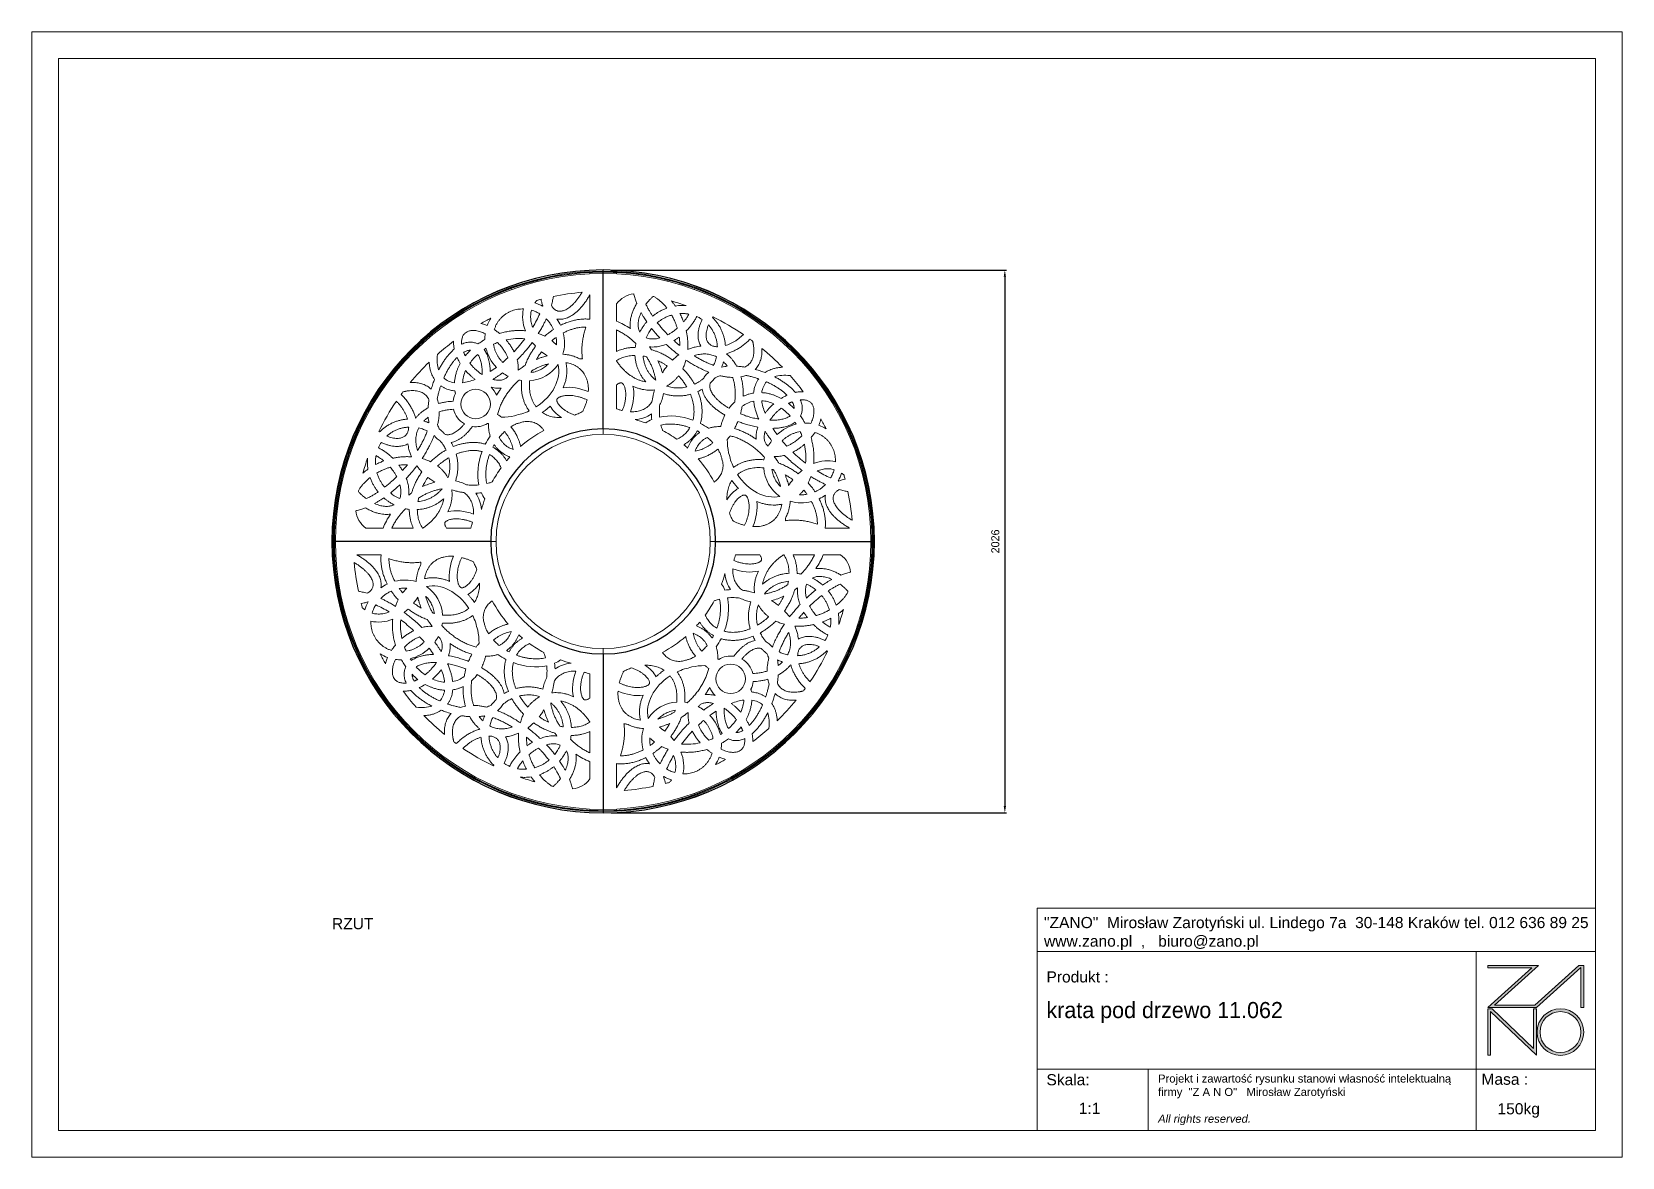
# Model space of a CAD drawing. Header units: millimetres. Extents: x -2045 to 3895, y -2116 to 2084.
import ezdxf

# ---------------------------------------------------------------- set-up
doc = ezdxf.new("R2010")
doc.units = ezdxf.units.MM
doc.header["$PDSIZE"] = -1
doc.layers.add('tabelka', color=155, linetype='Continuous')
doc.layers.add('WYMIAR', color=96, linetype='Continuous')
doc.dimstyles.new('1-1', dxfattribs={"dimtxt": 30, "dimasz": 25, "dimexe": 6.25, "dimexo": 30, "dimgap": 20.625, "dimtad": 1, "dimdec": 1, "dimtxsty": 'Standard', "dimcen": 0, "dimclrd": 2, "dimclre": 2, "dimclrt": 2, "dimadec": 0, "dimazin": 0, "dimtfac": 1, "dimtdec": 1, "dimtmove": 0, "dimatfit": 3, "dimfxl": 0, "dimarcsym": 0})

msp = doc.modelspace()

# ---------------------------------------------------------------- texts
at = {"layer": 'WYMIAR', "insert": (-924.29, -1224.04), "char_height": 41.5951, "width": 196.5247, "attachment_point": 1}
msp.add_mtext('{\\f@Arial Unicode MS|b0|i0|c238|p34;RZUT}', dxfattribs=at)

# ---------------------------------------------------------------- blocks, each defined once
blk = doc.blocks.new('zano')
at = {"layer": 'Defpoints', "lineweight": 5}
for points in [[(6270.2, 3716.2), (6270.2, 3707.4), (6434.8, 3707.4), (6270.2, 3558.4), (6452.4, 3558.4), (6617.9, 3708.2), (6617.9, 3558.4), (6628.6, 3558.4), (6628.6, 3716.2), (6610.7, 3716.2), (6446.1, 3567.2), (6295.4, 3567.2), (6459.9, 3716.2), (6270.2, 3716.2), (6270.2, 3707.4)], [(6270.2, 3554.4), (6286.2, 3554.4), (6441.7, 3405.6), (6441.7, 3554.4), (6452.4, 3554.4), (6452.4, 3380.5), (6281, 3544.6), (6281, 3380.5), (6270.2, 3380.5)]]:
    blk.add_hatch(color=251, dxfattribs=at).paths.add_polyline_path(points)
h = blk.add_hatch(color=251, dxfattribs=at)
h.paths.add_polyline_path([(6454.7, 3467.4, 1), (6628.6, 3467.4, 1)])
h.paths.add_polyline_path([(6617.9, 3467.4, -1), (6465.4, 3467.4, -1)], flags=16)
at = {"layer": 'Defpoints', "color": 251, "lineweight": 5}
blk.add_lwpolyline([(6434.8, 3707.4), (6270.2, 3558.4), (6452.4, 3558.4), (6617.9, 3708.2), (6617.9, 3558.4), (6628.6, 3558.4), (6628.6, 3716.2), (6610.7, 3716.2), (6446.1, 3567.2), (6295.4, 3567.2), (6459.9, 3716.2), (6270.2, 3716.2), (6270.2, 3707.4), (6432.1, 3707.4)], dxfattribs=at)
for points in [[(6270.2, 3716.2), (6270.2, 3707.4), (6434.8, 3707.4), (6270.2, 3558.4), (6452.4, 3558.4), (6617.9, 3708.2), (6617.9, 3558.4), (6628.6, 3558.4), (6628.6, 3716.2), (6610.7, 3716.2), (6446.1, 3567.2), (6295.4, 3567.2), (6459.9, 3716.2), (6270.2, 3716.2), (6270.2, 3707.4)], [(6270.2, 3554.4), (6286.2, 3554.4), (6441.7, 3405.6), (6441.7, 3554.4), (6452.4, 3554.4), (6452.4, 3380.5), (6281, 3544.6), (6281, 3380.5), (6270.2, 3380.5)]]:
    blk.add_lwpolyline(points, close=True, dxfattribs=at)
for radius in [87, 76.3]:
    blk.add_circle((6541.7, 3467.4), radius, dxfattribs=at)
blk = doc.blocks.new('TABELA')
at = {"layer": 'tabelka', "lineweight": 5}
for p, q in [((4587.4, 3929.4), (6672.4, 3929.4)), ((4587.4, 3767.6), (4587.4, 3929.4)), ((4587.4, 3929.4), (6672.4, 3929.4)), ((6226.5, 3767.6), (6226.5, 3329)), ((4587.4, 3329), (6672.4, 3329)), ((5001.6, 3329), (5001.6, 3100.4)), ((6226.5, 3329), (6226.5, 3100.4))]:
    blk.add_line(p, q, dxfattribs=at)
blk.add_lwpolyline([(4587.4, 3767.6), (6672.4, 3767.6), (6672.4, 3100.4), (4587.4, 3100.4)], close=True, dxfattribs=at)
blk.add_blockref('zano', (0, 0))
at = {"layer": 'tabelka', "lineweight": 5, "attachment_point": 1}
for s, insert, char_height, width in [('{\\fArial|b0|i0|c238|p34;"ZANO"  Mirosław Zarotyński ul. Lindego 7a  30-148 Kraków tel. 012 636 89 25\\Pwww.zano.pl  ,   biuro@zano.pl}', (4613, 3896.9), 41.595, 2040.38), ('{\\fArial|b0|i0|c238|p34;Produkt : }', (4622, 3694.1), 41.595, 265.273), ('{\\fCentury Gothic|b0|i0|c238|p34;krata pod drzewo 11.062}', (4622, 3579.5), 60, 1377.188), ('{\\fArial|b0|i0|c238|p34;Skala: }', (4622, 3310.3), 41.595, 191.675), ('{\\fArial|b0|i0|c238|p34;Masa :}', (6246.7, 3312.2), 41.595, 200.457), ('{\\fArial|b0|i0|c238|p34;1:1}', (4742.5, 3203.5), 41.595, 42.482), ('{\\fArial|b0|i0|c238|p34;150kg}', (6306.7, 3201.8), 41.595, 42.482)]:
    blk.add_mtext(s, dxfattribs=dict(at, insert=insert, char_height=char_height, width=width))
at = {"layer": 'tabelka', "color": 1, "lineweight": 5, "insert": (5038.9, 3308.9), "char_height": 30, "width": 1186.12, "attachment_point": 1}
blk.add_mtext('{\\fArial|b0|i0|c0|p34;Projekt i zawartość rysunku stanowi własność intelektualną firmy \\fArial|b0|i0|c238|p34; "Z A N O"   Mirosław Zarotyński\\fArial|b0|i1|c238|p34;\\P\\PAll rights reserved.}', dxfattribs=at)
blk = doc.blocks.new('*D5')
at = {"layer": 'Defpoints', "color": 0}
for p in [(88.7, 1194.8), (88.7, -831.2), (1589, -831.2)]:
    blk.add_point(p, dxfattribs=at)
at = {"layer": 'WYMIAR', "color": 2, "lineweight": -2}
for p, q in [((118.7, 1194.8), (1595.2, 1194.8)), ((1589, 1169.8), (1589, -806.2)), ((118.7, -831.2), (1595.2, -831.2))]:
    blk.add_line(p, q, dxfattribs=at)
at = {"layer": 'WYMIAR', "color": 2}
for points in [[(1584.8, 1169.8), (1593.1, 1169.8), (1589, 1194.8)], [(1584.8, -806.2), (1593.1, -806.2), (1589, -831.2)]]:
    blk.add_solid(points, dxfattribs=at)
at = {"layer": 'WYMIAR', "color": 2, "insert": (1553.4, 181.8), "char_height": 30, "attachment_point": 5, "rotation": 90}
blk.add_mtext('2026', dxfattribs=at)

# ---------------------------------------------------------------- dimensions: what is measured, and where the dimension line sits
at = {"layer": 'WYMIAR'}
dim = msp.add_linear_dim(base=(1588.98, -831.19), p1=(88.71, 1194.81), p2=(88.71, -831.19), angle=90, dimstyle='1-1', dxfattribs=at)
dim.commit()
dim.dimension.update_dxf_attribs({"geometry": '*D5', "text_midpoint": (1553.35, 181.81)})

# ---------------------------------------------------------------- linework, layer by layer
at = {"color": 7, "linetype": 'Continuous'}
for p, q in [((88.71, 601.81), (88.71, 1194.81)), ((88.71, 601.81), (88.71, 1194.81)), ((-331.29, 181.81), (-924.29, 181.81)), ((-331.29, 181.81), (-924.29, 181.81)), ((508.71, 181.81), (1101.71, 181.81)), ((508.71, 181.81), (1101.71, 181.81)), ((88.71, -238.19), (88.71, -831.19)), ((88.71, -238.19), (88.71, -831.19))]:
    msp.add_line(p, q, dxfattribs=at)
at = {"color": 7, "linetype": 'Continuous', "lineweight": 15}
for p, q in [((88.71, 1194.81), (88.71, 1190.31)), ((88.71, 1190.31), (88.71, 1186.81)), ((-206.28, 1142.34), (-253.69, 1126.45)), ((-204.75, 1137.78), (-206.28, 1142.34)), ((38.71, 1185.57), (38.71, 1180.56)), ((88.71, 1186.81), (88.71, 1181.81)), ((88.71, 1181.81), (88.71, 581.81)), ((138.71, 1185.57), (138.71, 1180.56)), ((383.71, 1142.34), (382.19, 1137.78)), ((431.12, 1126.45), (383.71, 1142.34)), ((-253.69, 1126.45), (-252.17, 1121.92)), ((38.71, 1011.24), (38.71, 1101.67)), ((429.6, 1121.92), (431.12, 1126.45)), ((138.71, 1068.47), (138.71, 1003.91)), ((138.71, 971.2), (138.71, 891.06)), ((138.71, 856.87), (138.71, 855.3)), ((138.71, 766.47), (138.71, 676.6)), ((-855.92, 524.22), (-871.81, 476.81)), ((-871.81, 476.81), (-867.25, 475.29)), ((-851.39, 522.7), (-855.92, 524.22)), ((1033.35, 524.22), (1028.82, 522.7)), ((1049.24, 476.81), (1033.35, 524.22)), ((1044.68, 475.28), (1049.24, 476.81)), ((-924.29, 181.81), (-919.79, 181.81)), ((-919.79, 181.81), (-916.29, 181.81)), ((-916.29, 181.81), (-911.29, 181.81)), ((-915.04, 231.81), (-910.04, 231.81)), ((-911.29, 181.81), (-311.29, 181.81)), ((-797.94, 231.81), (-733.38, 231.81)), ((-700.67, 231.81), (-620.53, 231.81)), ((-586.34, 231.81), (-584.77, 231.81)), ((-495.94, 231.81), (-406.07, 231.81)), ((1088.71, 181.81), (488.71, 181.81)), ((918.14, 231.81), (1008.57, 231.81)), ((1092.47, 231.81), (1087.46, 231.81)), ((1093.71, 181.81), (1088.71, 181.81)), ((1097.21, 181.81), (1093.71, 181.81)), ((1101.71, 181.81), (1097.21, 181.81)), ((-915.04, 131.81), (-910.04, 131.81)), ((-740.72, 131.81), (-831.14, 131.81)), ((673.37, 131.81), (583.5, 131.81)), ((763.77, 131.81), (762.19, 131.81)), ((878.1, 131.81), (797.96, 131.81)), ((975.37, 131.81), (910.81, 131.81)), ((1092.47, 131.81), (1087.46, 131.81)), ((-867.26, -111.65), (-871.81, -113.18)), ((-871.81, -113.18), (-855.92, -160.59)), ((1033.35, -160.59), (1049.23, -113.19)), ((1049.23, -113.19), (1044.68, -111.66)), ((-855.92, -160.59), (-851.39, -159.07)), ((1028.82, -159.08), (1033.35, -160.59)), ((88.71, -818.19), (88.71, -218.19)), ((38.71, -402.84), (38.71, -312.97)), ((38.71, -493.24), (38.71, -491.67)), ((38.71, -607.57), (38.71, -527.43)), ((38.71, -704.84), (38.71, -640.28)), ((138.71, -647.61), (138.71, -738.04)), ((-252.18, -758.29), (-253.7, -762.82)), ((-253.7, -762.82), (-206.29, -778.71)), ((383.71, -778.71), (431.12, -762.82)), ((431.12, -762.82), (429.6, -758.29)), ((-206.29, -778.71), (-204.76, -774.15)), ((38.71, -821.94), (38.71, -816.93)), ((88.71, -823.19), (88.71, -818.19)), ((88.71, -826.69), (88.71, -823.19)), ((88.71, -831.19), (88.71, -826.69)), ((138.71, -821.94), (138.71, -816.93)), ((382.18, -774.15), (383.71, -778.71))]:
    msp.add_line(p, q, dxfattribs=at)
for centre in [(-387.45, 694.57), (564.88, -330.94)]:
    msp.add_circle(centre, 55, dxfattribs=at)
at = {"color": 7, "linetype": 'Continuous'}
for centre, radius, start, end in [((88.71, 181.81), 1013, 90, 180), ((89.51, 181.02), 1013.79, 90.044818, 179.955182), ((88.71, 181.81), 1013, 0, 90), ((87.92, 181.02), 1013.79, 0.044818, 89.955182), ((89.51, 181.02), 1005.79, 90.044818, 160.048858), ((87.92, 181.02), 1005.79, 72.897439, 89.955182), ((87.92, 181.02), 1005.79, 70.048858, 72.897439), ((87.92, 181.02), 1005.79, 0.044818, 70.048858), ((88.71, 181.81), 420, 90, 180), ((88.71, 181.81), 420, 0, 90), ((89.51, 181.02), 1005.79, 162.897439, 179.955182), ((89.51, 181.02), 1005.79, 160.048858, 162.897439), ((88.71, 181.81), 1013, 180, 270), ((89.51, 182.61), 1013.79, 180.044818, 269.955182), ((89.51, 182.61), 1005.79, 180.044818, 250.048858), ((88.71, 181.81), 420, 180, 270), ((88.71, 181.81), 1013, 270, 0), ((88.71, 181.81), 420, 270, 0), ((87.92, 182.61), 1013.79, 270.044818, 359.955182), ((87.92, 182.61), 1005.79, 342.897439, 359.955182), ((87.92, 182.61), 1005.79, 340.048858, 342.897439), ((87.92, 182.61), 1005.79, 270.044818, 340.048858), ((89.51, 182.61), 1005.79, 250.048858, 252.897439), ((89.51, 182.61), 1005.79, 252.897439, 269.955182)]:
    msp.add_arc(centre, radius, start, end, dxfattribs=at)
at = {"color": 7, "linetype": 'Continuous', "lineweight": 15}
for centre, radius, start, end in [((88.71, 181.81), 1013, 90, 180), ((88.71, 181.81), 1008.5, 90, 180), ((88.71, 181.81), 1013, 0, 90), ((88.71, 181.81), 1008.5, 0, 90), ((88.71, 181.81), 1005, 90, 180), ((88.71, 181.81), 1000, 90, 180), ((88.71, 181.81), 1005, 0, 90), ((88.71, 181.81), 1000, 0, 90), ((88.71, 181.81), 933, 104.410332, 105.393729), ((88.71, 181.81), 933, 94.856269, 101.505324), ((212.14, 1015.38), 90.61, 95.687022, 144.133111), ((241.9, 1112.22), 39.31, 189.781317, 197.952578), ((88.71, 181.81), 933, 78.159936, 78.490733), ((88.71, 181.81), 933, 70.580372, 74.158737), ((88.71, 181.81), 933, 116.747498, 119.323804), ((88.71, 181.81), 933, 55.863695, 63.913927), ((88.71, 181.81), 933, 122.973988, 123.550411), ((88.71, 181.81), 933, 126.794141, 131.562583), ((88.71, 181.81), 933, 53.262004, 53.994651), ((88.71, 181.81), 933, 44.165613, 50.550803), ((88.71, 181.81), 933, 134.165613, 140.550803), ((88.71, 181.81), 933, 36.794141, 41.562583), ((88.71, 181.81), 933, 143.262004, 143.994651), ((-387.45, 694.57), 85, 152.810455, 173.049182), ((-387.45, 694.57), 85, 22.732048, 47.245251), ((88.71, 181.81), 933, 145.863695, 153.913927), ((-387.45, 694.57), 85, 193.381058, 240.308816), ((-67.34, 709.06), 16.94, 170.453009, 192.168928), ((88.71, 181.81), 933, 32.973988, 33.550411), ((-387.45, 694.57), 85, 261.790615, 301.248175), ((88.71, 181.81), 470, 118.141576, 131.002092), ((88.71, 181.81), 470, 70.213523, 75.249633), ((88.71, 181.81), 470, 54.191219, 61.800572), ((88.71, 181.81), 933, 26.747498, 29.323804), ((88.71, 181.81), 400, 90, 180), ((88.71, 181.81), 400, 0, 90), ((88.71, 181.81), 470, 47.849408, 50.149343), ((88.71, 181.81), 933, 160.580372, 164.158737), ((88.71, 181.81), 470, 137.849408, 140.149343), ((88.71, 181.81), 470, 28.141576, 41.002092), ((88.71, 181.81), 470, 144.191219, 151.800572), ((88.71, 181.81), 933, 14.410332, 15.393729), ((88.71, 181.81), 933, 168.159936, 168.490733), ((88.71, 181.81), 933, 4.856269, 11.505324), ((-841.69, 335), 39.31, 279.781317, 287.952578), ((88.71, 181.81), 470, 160.213523, 165.249633), ((615.96, 337.87), 16.94, 80.453009, 102.168928), ((-744.85, 305.24), 90.61, 185.687022, 234.133111), ((88.71, 181.81), 1013, 180, 270), ((88.71, 181.81), 1008.5, 180, 270), ((88.71, 181.81), 1005, 180, 270), ((88.71, 181.81), 1000, 180, 270), ((88.71, 181.81), 400, 180, 270), ((88.71, 181.81), 1005, 270, 0), ((88.71, 181.81), 1008.5, 270, 0), ((88.71, 181.81), 1013, 270, 0), ((88.71, 181.81), 1000, 270, 360), ((88.71, 181.81), 400, 270, 360), ((922.28, 58.39), 90.61, 5.687022, 54.133111), ((88.71, 181.81), 933, 184.856269, 191.505324), ((88.71, 181.81), 470, 340.213523, 345.249633), ((1019.12, 28.63), 39.31, 99.781317, 107.952578), ((-438.53, 25.76), 16.94, 260.453009, 282.168928), ((88.71, 181.81), 933, 194.410332, 195.393729), ((88.71, 181.81), 470, 208.141576, 221.002092), ((88.71, 181.81), 470, 324.191219, 331.800572), ((88.71, 181.81), 933, 348.159936, 348.490733), ((88.71, 181.81), 933, 340.580372, 344.158737), ((88.71, 181.81), 470, 227.849408, 230.149343), ((88.71, 181.81), 470, 298.141576, 311.002092), ((88.71, 181.81), 470, 317.849408, 320.149343), ((88.71, 181.81), 470, 234.191219, 241.800572), ((88.71, 181.81), 933, 325.863695, 333.913927), ((88.71, 181.81), 933, 206.747498, 209.323804), ((88.71, 181.81), 470, 250.213523, 255.249633), ((564.88, -330.94), 85, 81.790615, 121.248175), ((564.88, -330.94), 85, 13.381058, 60.308816), ((88.71, 181.81), 933, 212.973988, 213.550411), ((244.77, -345.43), 16.94, 350.453009, 12.168928), ((564.88, -330.94), 85, 332.810455, 353.049182), ((88.71, 181.81), 933, 216.794141, 221.562583), ((564.88, -330.94), 85, 202.732048, 227.245251), ((88.71, 181.81), 933, 314.165613, 320.550803), ((88.71, 181.81), 933, 323.262004, 323.994651), ((88.71, 181.81), 933, 224.165613, 230.550803), ((88.71, 181.81), 933, 306.794141, 311.562583), ((88.71, 181.81), 933, 233.262004, 233.994651), ((88.71, 181.81), 933, 235.863695, 243.913927), ((88.71, 181.81), 933, 296.747498, 299.323804), ((88.71, 181.81), 933, 302.973988, 303.550411), ((88.71, 181.81), 933, 250.580372, 254.158737), ((-34.72, -651.75), 90.61, 275.687022, 324.133111), ((88.71, 181.81), 933, 258.159936, 258.490733), ((-64.47, -748.59), 39.31, 9.781317, 17.952578), ((88.71, 181.81), 933, 274.856269, 281.505324), ((88.71, 181.81), 933, 284.410332, 285.393729)]:
    msp.add_arc(centre, radius, start, end, dxfattribs=at)
for centre, major_axis, ratio, start_param, end_param in [((-204.26, 930.23), (106.16, -110.2), 0.9473347, 1.8816415, 2.0890101), ((-204.26, 930.23), (106.16, -110.2), 0.9473347, 3.3685094, 3.5816472), ((-10.06, 994.15), (-196.43, 63.56), 0.7571487, 0.0554198, 0.5670126), ((-328.08, 994.37), (177.33, 203.61), 0.4899623, 5.0551576, 5.283603), ((-328.08, 994.37), (177.33, 203.61), 0.4899623, 5.4152271, 5.4233439), ((-204.26, 930.23), (106.16, -110.2), 0.9473347, 1.2318651, 1.4099338), ((-204.26, 930.23), (106.16, -110.2), 0.9473347, 3.7899239, 3.9389644), ((-204.26, 930.23), (106.16, -110.2), 0.9473347, 0.4910401, 1.0320361), ((130.24, 827.45), (-148.8, 161.46), 0.6944213, 5.029466, 5.3126284), ((-256.92, 792.23), (-173.02, -64.81), 0.7611794, 4.9716718, 5.0178444), ((-204.26, 930.23), (106.16, -110.2), 0.9473347, 4.1567843, 4.6974507), ((-256.92, 792.23), (-173.02, -64.81), 0.7611794, 4.7099983, 4.801107), ((-256.92, 792.23), (-173.02, -64.81), 0.7611794, 4.1340857, 4.5278), ((-328.08, 994.37), (177.33, 203.61), 0.4899623, 4.6244654, 4.8579389), ((-10.06, 994.15), (-196.43, 63.56), 0.7571487, 0.8477489, 0.948765), ((130.24, 827.45), (-148.8, 161.46), 0.6944213, 4.5162588, 4.577001), ((-328.08, 994.37), (177.33, 203.61), 0.4899623, 2.5174787, 2.8679528), ((-256.92, 792.23), (-173.02, -64.81), 0.7611794, 5.185656, 5.4430171), ((-328.08, 994.37), (177.33, 203.61), 0.4899623, 4.4052486, 4.5050186), ((-204.26, 930.23), (106.16, -110.2), 0.9473347, 5.6129841, 6.4826336), ((-256.92, 792.23), (-173.02, -64.81), 0.7611794, 1.853155, 3.0312184), ((-10.06, 994.15), (-196.43, 63.56), 0.7571487, 1.104041, 1.2365614), ((130.24, 827.45), (-148.8, 161.46), 0.6944213, 4.0565604, 4.294645), ((-328.08, 994.37), (177.33, 203.61), 0.4899623, 3.1279605, 3.4509529), ((-256.92, 792.23), (-173.02, -64.81), 0.7611794, 5.6413286, 5.9508078), ((-328.08, 994.37), (177.33, 203.61), 0.4899623, 3.6375693, 3.8931682), ((-328.08, 994.37), (177.33, 203.61), 0.4899623, 4.1745155, 4.2877286), ((-204.26, 930.23), (106.16, -110.2), 0.9473347, 4.8980845, 5.0581083), ((-204.26, 930.23), (106.16, -110.2), 0.9473347, 5.3465867, 5.4107393), ((901.27, 598.61), (203.61, -177.33), 0.4899623, 3.1279605, 3.4509529), ((901.27, 598.61), (203.61, -177.33), 0.4899623, 2.5174787, 2.8679528), ((-5.04, 686.11), (-107.53, 35.06), 0.5725746, 4.53981, 5.4265847), ((132.18, 694.24), (35.06, 107.53), 0.5725746, 4.6341785, 5.5600959), ((130.24, 827.45), (-148.8, 161.46), 0.6944213, 3.362193, 3.6312274), ((-230.98, 477.21), (79.56, 173.05), 0.7247105, 0.4561144, 0.6389764), ((-256.92, 792.23), (-173.02, -64.81), 0.7611794, 1.5293842, 1.6875547), ((-5.04, 686.11), (-107.53, 35.06), 0.5725746, 0.5044085, 1.1557143), ((130.24, 827.45), (-148.8, 161.46), 0.6944213, 2.6493013, 3.0537647), ((384.11, 501.51), (173.05, -79.56), 0.7247105, 1.6711367, 2.3751551), ((699.13, 527.44), (-64.81, 173.02), 0.7611794, 6.1609521, 6.496563), ((901.27, 598.61), (203.61, -177.33), 0.4899623, 3.6375693, 3.8931682), ((699.13, 527.44), (-64.81, 173.02), 0.7611794, 5.6413286, 5.9508078), ((699.13, 527.44), (-64.81, 173.02), 0.7611794, 5.185656, 5.4430171), ((-256.92, 792.23), (-173.02, -64.81), 0.7611794, 1.1009709, 1.3765721), ((384.11, 501.51), (173.05, -79.56), 0.7247105, 2.5664063, 2.7362785), ((384.11, 501.51), (173.05, -79.56), 0.7247105, 1.326907, 1.5117095), ((901.27, 598.61), (203.61, -177.33), 0.4899623, 4.1745155, 4.2877286), ((837.13, 474.79), (-110.2, -106.16), 0.9473347, 4.1567843, 4.6974507), ((699.13, 527.44), (-64.81, 173.02), 0.7611794, 4.9716718, 5.0178444), ((837.13, 474.79), (-110.2, -106.16), 0.9473347, 3.7899239, 3.9389644), ((837.13, 474.79), (-110.2, -106.16), 0.9473347, 3.3685094, 3.5816472), ((-230.98, 477.21), (79.56, 173.05), 0.7247105, 1.326907, 1.5117095), ((699.13, 527.44), (-64.81, 173.02), 0.7611794, 1.1009709, 1.3765721), ((837.13, 474.79), (-110.2, -106.16), 0.9473347, 4.8980845, 5.0581083), ((901.27, 598.61), (203.61, -177.33), 0.4899623, 4.4052486, 4.5050186), ((699.13, 527.44), (-64.81, 173.02), 0.7611794, 4.7099983, 4.801107), ((699.13, 527.44), (-64.81, 173.02), 0.7611794, 4.1340857, 4.5278), ((-230.98, 477.21), (79.56, 173.05), 0.7247105, 1.6711367, 2.3751551), ((384.11, 501.51), (173.05, -79.56), 0.7247105, 0.4561144, 0.6389764), ((699.13, 527.44), (-64.81, 173.02), 0.7611794, 1.5293842, 1.6875547), ((837.13, 474.79), (-110.2, -106.16), 0.9473347, 5.3465867, 5.4107393), ((901.27, 598.61), (203.61, -177.33), 0.4899623, 4.6244654, 4.8579389), ((901.05, 280.58), (63.56, 196.43), 0.7571487, 0.0554198, 0.5670126), ((699.13, 527.44), (-64.81, 173.02), 0.7611794, 1.853155, 3.0312184), ((837.13, 474.79), (-110.2, -106.16), 0.9473347, 5.6129841, 6.4826336), ((901.05, 280.58), (63.56, 196.43), 0.7571487, 0.8477489, 0.948765), ((901.27, 598.61), (203.61, -177.33), 0.4899623, 5.0551576, 5.283603), ((837.13, 474.79), (-110.2, -106.16), 0.9473347, 1.8816415, 2.0890101), ((-556.92, 223.34), (-161.46, -148.8), 0.6944213, 4.5162588, 4.577001), ((-556.92, 223.34), (-161.46, -148.8), 0.6944213, 4.0565604, 4.294645), ((-556.92, 223.34), (-161.46, -148.8), 0.6944213, 3.362193, 3.6312274), ((-556.92, 223.34), (-161.46, -148.8), 0.6944213, 2.6493013, 3.0537647), ((-230.98, 477.21), (79.56, 173.05), 0.7247105, 2.5664063, 2.7362785), ((593.01, 275.56), (35.06, 107.53), 0.5725746, 0.5044085, 1.1557143), ((901.05, 280.58), (63.56, 196.43), 0.7571487, 1.104041, 1.2365614), ((901.27, 598.61), (203.61, -177.33), 0.4899623, 5.4152271, 5.4233439), ((-423.72, 225.28), (-107.53, 35.06), 0.5725746, 4.6341785, 5.5600959), ((593.01, 275.56), (35.06, 107.53), 0.5725746, 4.53981, 5.4265847), ((837.13, 474.79), (-110.2, -106.16), 0.9473347, 0.4910401, 1.0320361), ((837.13, 474.79), (-110.2, -106.16), 0.9473347, 1.2318651, 1.4099338), ((-556.92, 223.34), (-161.46, -148.8), 0.6944213, 5.029466, 5.3126284), ((-415.58, 88.07), (-35.06, -107.53), 0.5725746, 4.53981, 5.4265847), ((734.35, 140.29), (161.46, 148.8), 0.6944213, 5.029466, 5.3126284), ((734.35, 140.29), (161.46, 148.8), 0.6944213, 2.6493013, 3.0537647), ((601.14, 138.35), (107.53, -35.06), 0.5725746, 4.6341785, 5.5600959), ((-659.7, -111.16), (110.2, 106.16), 0.9473347, 1.2318651, 1.4099338), ((-659.7, -111.16), (110.2, 106.16), 0.9473347, 0.4910401, 1.0320361), ((-521.7, -163.81), (64.81, -173.02), 0.7611794, 1.853155, 3.0312184), ((-659.7, -111.16), (110.2, 106.16), 0.9473347, 5.6129841, 6.4826336), ((-415.58, 88.07), (-35.06, -107.53), 0.5725746, 0.5044085, 1.1557143), ((408.4, -113.58), (-79.56, -173.05), 0.7247105, 2.5664063, 2.7362785), ((734.35, 140.29), (161.46, 148.8), 0.6944213, 4.5162588, 4.577001), ((-659.7, -111.16), (110.2, 106.16), 0.9473347, 1.8816415, 2.0890101), ((-723.84, -234.98), (-203.61, 177.33), 0.4899623, 5.4152271, 5.4233439), ((-723.84, -234.98), (-203.61, 177.33), 0.4899623, 5.0551576, 5.283603), ((-723.62, 83.04), (-63.56, -196.43), 0.7571487, 1.104041, 1.2365614), ((408.4, -113.58), (-79.56, -173.05), 0.7247105, 1.6711367, 2.3751551), ((734.35, 140.29), (161.46, 148.8), 0.6944213, 3.362193, 3.6312274), ((734.35, 140.29), (161.46, 148.8), 0.6944213, 4.0565604, 4.294645), ((-723.62, 83.04), (-63.56, -196.43), 0.7571487, 0.0554198, 0.5670126), ((-521.7, -163.81), (64.81, -173.02), 0.7611794, 4.1340857, 4.5278), ((-723.84, -234.98), (-203.61, 177.33), 0.4899623, 4.6244654, 4.8579389), ((-723.62, 83.04), (-63.56, -196.43), 0.7571487, 0.8477489, 0.948765), ((-521.7, -163.81), (64.81, -173.02), 0.7611794, 1.5293842, 1.6875547), ((-723.84, -234.98), (-203.61, 177.33), 0.4899623, 4.4052486, 4.5050186), ((-659.7, -111.16), (110.2, 106.16), 0.9473347, 4.8980845, 5.0581083), ((-659.7, -111.16), (110.2, 106.16), 0.9473347, 5.3465867, 5.4107393), ((-206.68, -137.88), (-173.05, 79.56), 0.7247105, 0.4561144, 0.6389764), ((-521.7, -163.81), (64.81, -173.02), 0.7611794, 1.1009709, 1.3765721), ((-521.7, -163.81), (64.81, -173.02), 0.7611794, 4.7099983, 4.801107), ((-659.7, -111.16), (110.2, 106.16), 0.9473347, 4.1567843, 4.6974507), ((-723.84, -234.98), (-203.61, 177.33), 0.4899623, 4.1745155, 4.2877286), ((408.4, -113.58), (-79.56, -173.05), 0.7247105, 1.326907, 1.5117095), ((-659.7, -111.16), (110.2, 106.16), 0.9473347, 3.3685094, 3.5816472), ((-659.7, -111.16), (110.2, 106.16), 0.9473347, 3.7899239, 3.9389644), ((-521.7, -163.81), (64.81, -173.02), 0.7611794, 4.9716718, 5.0178444), ((-521.7, -163.81), (64.81, -173.02), 0.7611794, 5.185656, 5.4430171), ((-723.84, -234.98), (-203.61, 177.33), 0.4899623, 3.6375693, 3.8931682), ((-206.68, -137.88), (-173.05, 79.56), 0.7247105, 1.326907, 1.5117095), ((-206.68, -137.88), (-173.05, 79.56), 0.7247105, 1.6711367, 2.3751551), ((-206.68, -137.88), (-173.05, 79.56), 0.7247105, 2.5664063, 2.7362785), ((47.18, -463.82), (148.8, -161.46), 0.6944213, 2.6493013, 3.0537647), ((182.46, -322.48), (107.53, -35.06), 0.5725746, 0.5044085, 1.1557143), ((434.34, -428.6), (173.02, 64.81), 0.7611794, 1.5293842, 1.6875547), ((408.4, -113.58), (-79.56, -173.05), 0.7247105, 0.4561144, 0.6389764), ((434.34, -428.6), (173.02, 64.81), 0.7611794, 1.1009709, 1.3765721), ((-521.7, -163.81), (64.81, -173.02), 0.7611794, 5.6413286, 5.9508078), ((-521.7, -163.81), (64.81, -173.02), 0.7611794, 6.1609521, 6.496563), ((47.18, -463.82), (148.8, -161.46), 0.6944213, 3.362193, 3.6312274), ((45.25, -330.61), (-35.06, -107.53), 0.5725746, 4.6341785, 5.5600959), ((434.34, -428.6), (173.02, 64.81), 0.7611794, 1.853155, 3.0312184), ((-723.84, -234.98), (-203.61, 177.33), 0.4899623, 3.1279605, 3.4509529), ((182.46, -322.48), (107.53, -35.06), 0.5725746, 4.53981, 5.4265847), ((505.5, -630.74), (-177.33, -203.61), 0.4899623, 3.6375693, 3.8931682), ((434.34, -428.6), (173.02, 64.81), 0.7611794, 5.6413286, 5.9508078), ((505.5, -630.74), (-177.33, -203.61), 0.4899623, 3.1279605, 3.4509529), ((-723.84, -234.98), (-203.61, 177.33), 0.4899623, 2.5174787, 2.8679528), ((47.18, -463.82), (148.8, -161.46), 0.6944213, 4.0565604, 4.294645), ((381.69, -566.6), (-106.16, 110.2), 0.9473347, 5.6129841, 6.4826336), ((381.69, -566.6), (-106.16, 110.2), 0.9473347, 5.3465867, 5.4107393), ((381.69, -566.6), (-106.16, 110.2), 0.9473347, 4.8980845, 5.0581083), ((505.5, -630.74), (-177.33, -203.61), 0.4899623, 4.1745155, 4.2877286), ((381.69, -566.6), (-106.16, 110.2), 0.9473347, 4.1567843, 4.6974507), ((505.5, -630.74), (-177.33, -203.61), 0.4899623, 2.5174787, 2.8679528), ((47.18, -463.82), (148.8, -161.46), 0.6944213, 4.5162588, 4.577001), ((381.69, -566.6), (-106.16, 110.2), 0.9473347, 0.4910401, 1.0320361), ((187.48, -630.52), (196.43, -63.56), 0.7571487, 1.104041, 1.2365614), ((505.5, -630.74), (-177.33, -203.61), 0.4899623, 4.6244654, 4.8579389), ((505.5, -630.74), (-177.33, -203.61), 0.4899623, 4.4052486, 4.5050186), ((434.34, -428.6), (173.02, 64.81), 0.7611794, 5.185656, 5.4430171), ((187.48, -630.52), (196.43, -63.56), 0.7571487, 0.8477489, 0.948765), ((434.34, -428.6), (173.02, 64.81), 0.7611794, 4.1340857, 4.5278), ((434.34, -428.6), (173.02, 64.81), 0.7611794, 4.7099983, 4.801107), ((434.34, -428.6), (173.02, 64.81), 0.7611794, 4.9716718, 5.0178444), ((381.69, -566.6), (-106.16, 110.2), 0.9473347, 3.7899239, 3.9389644), ((47.18, -463.82), (148.8, -161.46), 0.6944213, 5.029466, 5.3126284), ((381.69, -566.6), (-106.16, 110.2), 0.9473347, 1.2318651, 1.4099338), ((505.5, -630.74), (-177.33, -203.61), 0.4899623, 5.0551576, 5.283603), ((187.48, -630.52), (196.43, -63.56), 0.7571487, 0.0554198, 0.5670126), ((381.69, -566.6), (-106.16, 110.2), 0.9473347, 3.3685094, 3.5816472), ((505.5, -630.74), (-177.33, -203.61), 0.4899623, 5.4152271, 5.4233439), ((381.69, -566.6), (-106.16, 110.2), 0.9473347, 1.8816415, 2.0890101)]:
    msp.add_ellipse(centre, major_axis=major_axis, ratio=ratio, start_param=start_param, end_param=end_param, dxfattribs=at)
for points, knots in [([(-166.16, 1072.19), (-164.89, 1073.94), (-162.62, 1077.1), (-160.08, 1080.04), (-158.95, 1081.34)], [0, 0, 0, 0, 0.5559064, 1, 1, 1, 1]), ([(-136.77, 1061.41), (-137.54, 1063.54), (-139.1, 1067.85), (-141.44, 1075.86), (-142.7, 1081.79), (-143.48, 1085.46)], [0, 0, 0, 0, 0.2723332, 0.5504726, 1, 1, 1, 1]), ([(9.73, 1111.47), (7.37, 1107.59), (2.74, 1099.99), (-4.76, 1089.29), (-12.42, 1079.48), (-20.23, 1070.66), (-28.05, 1062.94), (-35.79, 1056.37), (-43.35, 1050.96), (-50.71, 1046.7), (-57.59, 1043.68), (-63.92, 1041.78), (-69.66, 1040.84), (-75.04, 1040.76), (-80.08, 1041.49), (-84.82, 1043), (-89.32, 1045.32), (-93.6, 1048.49), (-97.66, 1052.55), (-101.51, 1057.52), (-103.66, 1061.32), (-104.79, 1063.32)], [0, 0, 0, 0, 0.0884791, 0.1734943, 0.254544, 0.3311805, 0.4030089, 0.4685714, 0.5289728, 0.5841171, 0.6340513, 0.6751656, 0.712628, 0.7471247, 0.7796455, 0.8114061, 0.8437334, 0.8778816, 0.9148649, 0.9554161, 1, 1, 1, 1]), ([(-104.79, 1063.32), (-103.93, 1066.41), (-102.22, 1072.53), (-99.63, 1083.43), (-98.23, 1091.3), (-97.38, 1096.07)], [0, 0, 0, 0, 0.2863781, 0.5677844, 1, 1, 1, 1]), ([(38.71, 1101.67), (36.12, 1097.22), (31, 1088.42), (22.62, 1075.93), (13.89, 1064.25), (4.79, 1053.49), (-4.64, 1043.73), (-14.37, 1035.03), (-23.72, 1027.99), (-32.57, 1022.43), (-40.84, 1018.17), (-49.29, 1014.78), (-57.91, 1012.33), (-66.67, 1010.95), (-75.5, 1010.62), (-81.31, 1011.44), (-84.2, 1011.85)], [0, 0, 0, 0, 0.0957525, 0.1889672, 0.2793071, 0.3665217, 0.4504905, 0.5311824, 0.608745, 0.6676938, 0.7251158, 0.7813077, 0.8365958, 0.89129, 0.9456984, 1, 1, 1, 1]), ([(214.34, 1069.89), (211.83, 1065.61), (206.86, 1057.14), (200.74, 1043.92), (195.78, 1030.58), (192.39, 1018.12), (190.32, 1006.66), (189.34, 996.27), (189.23, 986.02), (189.99, 979.3), (190.38, 975.97)], [0, 0, 0, 0, 0.1505015, 0.2978685, 0.4417276, 0.5818983, 0.6894662, 0.7948664, 0.8982829, 1, 1, 1, 1]), ([(204.5, 1100.1), (205.24, 1097.31), (206.73, 1091.67), (209.91, 1081.55), (212.65, 1074.34), (214.34, 1069.89)], [0, 0, 0, 0, 0.27246372, 0.55075363, 1, 1, 1, 1]), ([(274.87, 1096.05), (272.16, 1093.51), (266.73, 1088.43), (259.71, 1080.85), (253.57, 1073.62), (250.09, 1069.02), (248.36, 1066.74)], [0, 0, 0, 0, 0.2819004, 0.5630909, 0.7825746, 1, 1, 1, 1]), ([(280.15, 1094.96), (283.3, 1092.89), (289.69, 1088.69), (298.79, 1081.52), (308.15, 1073.17), (317.63, 1063.54), (323.7, 1056.15), (326.77, 1052.43)], [0, 0, 0, 0, 0.1787381, 0.361395, 0.5477552, 0.7717616, 1, 1, 1, 1]), ([(343.4, 1079.38), (346.29, 1075.94), (351.47, 1069.78), (356.18, 1063.24), (358.26, 1060.35)], [0, 0, 0, 0, 0.5581838, 1, 1, 1, 1]), ([(-318.04, 972.48), (-316.79, 976.12), (-314.31, 983.38), (-309.2, 993.66), (-303.15, 1003.34), (-296.12, 1012.29), (-288.2, 1020.43), (-279.47, 1027.7), (-270.26, 1033.85), (-260.73, 1038.91), (-251, 1042.93), (-240.85, 1046.04), (-230.39, 1048.18), (-219.68, 1049.41), (-212.47, 1049.39), (-208.85, 1049.38)], [0, 0, 0, 0, 0.080326, 0.1600866, 0.2394159, 0.3184484, 0.3973524, 0.4762808, 0.5554066, 0.6282451, 0.7014836, 0.7752146, 0.8495124, 0.9244287, 1, 1, 1, 1]), ([(-174.52, 980.98), (-175.65, 984.09), (-177.87, 990.2), (-180.21, 999.54), (-181.73, 1008.73), (-182.41, 1017.9), (-182.21, 1027), (-181.19, 1036.03), (-179.77, 1041.85), (-179.06, 1044.75)], [0, 0, 0, 0, 0.1526098, 0.3001601, 0.4430624, 0.5818601, 0.7236443, 0.8626618, 1, 1, 1, 1]), ([(-179.06, 1044.75), (-176.08, 1043.83), (-170.09, 1041.99), (-162.02, 1038.63), (-154.73, 1035.1), (-150.43, 1032.61), (-148.28, 1031.36)], [0, 0, 0, 0, 0.2780719, 0.5577993, 0.7785593, 1, 1, 1, 1]), ([(-153.68, 957.61), (-150.56, 962.69), (-144.37, 972.75), (-136.44, 987.05), (-129.61, 1000.25), (-125.78, 1008.39), (-123.89, 1012.43)], [0, 0, 0, 0, 0.28602703, 0.56767554, 0.78551135, 1, 1, 1, 1]), ([(-123.89, 1012.43), (-120.77, 1009.18), (-114.56, 1002.69), (-107.16, 992.58), (-101.11, 982.78), (-98.06, 976.45), (-96.54, 973.29)], [0, 0, 0, 0, 0.2808913, 0.5613641, 0.7811003, 1, 1, 1, 1]), ([(38.71, 1011.24), (33.73, 1011.59), (23.69, 1012.28), (8.43, 1011.61), (-6.99, 1009.75), (-22.75, 1006.52), (-38.72, 1001.89), (-54.84, 995.94), (-65.25, 990.95), (-70.5, 988.44)], [0, 0, 0, 0, 0.1323849, 0.2671876, 0.4045155, 0.5444052, 0.6936659, 0.8455919, 1, 1, 1, 1]), ([(230.24, 1036.07), (228.88, 1032.9), (226.23, 1026.7), (223.19, 1017.28), (220.98, 1008.11), (219.65, 999.25), (219.2, 990.84), (219.58, 982.96), (220.78, 975.68), (222.66, 968.93), (224.58, 964.84), (225.52, 962.84)], [0, 0, 0, 0, 0.1362565, 0.266878, 0.391384, 0.5094488, 0.6209036, 0.7240087, 0.8211024, 0.9127963, 1, 1, 1, 1]), ([(230.24, 1036.07), (232.04, 1032.82), (235.67, 1026.27), (242.65, 1014.65), (248.1, 1006.45), (251.46, 1001.4)], [0, 0, 0, 0, 0.2737558, 0.5525024, 1, 1, 1, 1]), ([(248.36, 1066.74), (250.34, 1062.65), (254.36, 1054.32), (260.71, 1042.9), (267.08, 1032.23), (271.29, 1025.77), (273.42, 1022.51)], [0, 0, 0, 0, 0.2677202, 0.5453704, 0.7700265, 1, 1, 1, 1]), ([(273.42, 1022.51), (276.44, 1024.87), (282.48, 1029.58), (292.08, 1035.92), (302.62, 1041.99), (314.14, 1047.65), (322.56, 1050.84), (326.77, 1052.43)], [0, 0, 0, 0, 0.18708316, 0.37404631, 0.56080369, 0.78059982, 1, 1, 1, 1]), ([(290.94, 998.08), (293.92, 1000.45), (299.88, 1005.18), (309.46, 1011.4), (320.02, 1017.23), (331.59, 1022.48), (340.06, 1025.21), (344.29, 1026.57)], [0, 0, 0, 0, 0.1876093, 0.3749354, 0.56184111, 0.78139131, 1, 1, 1, 1]), ([(344.29, 1026.57), (346.71, 1022.18), (351.58, 1013.39), (357.32, 1000.59), (362.03, 988.5), (364.42, 980.94), (365.62, 977.16)], [0, 0, 0, 0, 0.2787255, 0.5589429, 0.7795462, 1, 1, 1, 1]), ([(358.26, 1060.35), (362.04, 1060.87), (369.6, 1061.89), (380.21, 1062.4), (389.99, 1062.37), (395.95, 1061.95), (398.92, 1061.74)], [0, 0, 0, 0, 0.2808313, 0.5610192, 0.7807064, 1, 1, 1, 1]), ([(375.49, 1032.08), (378.65, 1032.22), (384.94, 1032.5), (393.7, 1032.13), (401.72, 1031.36), (406.57, 1030.55), (408.99, 1030.14)], [0, 0, 0, 0, 0.281596, 0.5619389, 0.7813469, 1, 1, 1, 1]), ([(375.49, 1032.08), (378.32, 1026.44), (383.37, 1016.34), (387.43, 1005.81), (389.21, 1001.17)], [0, 0, 0, 0, 0.5594789, 1, 1, 1, 1]), ([(389.21, 1001.17), (391.31, 1003.78), (395.48, 1008.96), (400.77, 1016.5), (405.27, 1023.55), (407.76, 1027.96), (408.99, 1030.14)], [0, 0, 0, 0, 0.2860043, 0.5679503, 0.7858678, 1, 1, 1, 1]), ([(399.12, 967.45), (402.05, 970.51), (407.87, 976.62), (415.94, 986.33), (423.84, 996.96), (431.42, 1008.53), (435.95, 1017.03), (438.2, 1021.25)], [0, 0, 0, 0, 0.1901409, 0.379336, 0.5669737, 0.7853695, 1, 1, 1, 1]), ([(438.2, 1021.25), (442.09, 1019.43), (449.03, 1016.19), (455.48, 1012.06), (458.32, 1010.25)], [0, 0, 0, 0, 0.5607496, 1, 1, 1, 1]), ([(458.32, 1010.25), (456.47, 1006.29), (452.82, 998.48), (448.61, 986.45), (445.49, 974.52), (443.6, 962.74), (443, 952.01), (443.45, 942.4), (444.68, 933.91), (446.75, 925.78), (449.6, 918.03), (452.23, 913.26), (453.54, 910.89)], [0, 0, 0, 0, 0.1265792, 0.2494735, 0.3684378, 0.4833767, 0.5943715, 0.6790032, 0.7615878, 0.8423883, 0.9217436, 1, 1, 1, 1]), ([(498.97, 1019.77), (498.64, 1019.3), (498.04, 1018.46), (497.45, 1017.61), (497.19, 1017.24)], [0, 0, 0, 0, 0.5607775, 1, 1, 1, 1]), ([(497.19, 1017.24), (500.26, 1014.12), (506.39, 1007.86), (514.57, 997.55), (521.92, 986.64), (528.33, 975.13), (533.75, 963.19), (538.16, 950.89), (541.54, 938.33), (543.98, 925.52), (544.75, 916.85), (545.14, 912.51)], [0, 0, 0, 0, 0.11147402, 0.22298671, 0.33456884, 0.44628561, 0.55816089, 0.66824932, 0.77856471, 0.88914128, 1, 1, 1, 1]), ([(-426.93, 959.38), (-428.17, 958.19), (-430.7, 955.78), (-433.79, 951.37), (-436.38, 946.31), (-438.41, 940.4), (-439.76, 933.58), (-440.36, 925.88), (-440.04, 920.51), (-439.87, 917.71)], [0, 0, 0, 0, 0.1138832, 0.2307736, 0.3548819, 0.489394, 0.6440238, 0.8140465, 1, 1, 1, 1]), ([(-351.93, 957.34), (-354.95, 958.74), (-360.85, 961.47), (-369.81, 964.65), (-378.47, 967.01), (-386.74, 968.5), (-394.49, 969.16), (-401.62, 969.04), (-408.07, 968.19), (-413.9, 966.77), (-417.4, 965.25), (-419.08, 964.52)], [0, 0, 0, 0, 0.143392, 0.2799027, 0.4087738, 0.5294247, 0.6413951, 0.7428312, 0.835909, 0.9212965, 1, 1, 1, 1]), ([(-344.79, 987.09), (-349.13, 988.9), (-356.78, 992.09), (-364.77, 994.31), (-368.22, 995.27)], [0, 0, 0, 0, 0.5675122, 1, 1, 1, 1]), ([(-298.66, 958.09), (-302.18, 960.94), (-308.45, 966.01), (-315.12, 970.51), (-318.04, 972.48)], [0, 0, 0, 0, 0.5628959, 1, 1, 1, 1]), ([(-298.66, 958.09), (-292.68, 959.74), (-280.76, 963.02), (-262.54, 966.35), (-245.57, 968.32), (-229.94, 969.08), (-215.7, 969.02), (-206.28, 968.26), (-201.6, 967.88)], [0, 0, 0, 0, 0.1893963, 0.3779445, 0.5652446, 0.7113328, 0.8562899, 1, 1, 1, 1]), ([(-153.68, 957.61), (-149.07, 955.94), (-140.87, 952.96), (-133.03, 949.13), (-129.6, 947.45)], [0, 0, 0, 0, 0.56239812, 1, 1, 1, 1]), ([(-96.54, 973.29), (-99.76, 971.09), (-106.21, 966.69), (-117.35, 958.21), (-124.95, 951.54), (-129.6, 947.45)], [0, 0, 0, 0, 0.2780875, 0.5578245, 1, 1, 1, 1]), ([(24.48, 981.99), (20.67, 981.94), (12.96, 981.86), (1.28, 980.58), (-10.59, 978.47), (-22.79, 975.38), (-35.23, 971.28), (-47.85, 966.21), (-56.04, 962.09), (-60.18, 960.01)], [0, 0, 0, 0, 0.1291296, 0.2619294, 0.3983941, 0.5384395, 0.6888525, 0.8428016, 1, 1, 1, 1]), ([(11.31, 862.72), (10.67, 868.14), (9.41, 879.05), (9.02, 895.65), (9.69, 912.43), (11.54, 929.6), (14.6, 947.04), (18.82, 964.68), (22.59, 976.21), (24.48, 981.99)], [0, 0, 0, 0, 0.1351171, 0.2720951, 0.410826, 0.5511491, 0.6996363, 0.8493613, 1, 1, 1, 1]), ([(138.71, 971.2), (143.44, 968.87), (153.01, 964.14), (166.89, 955.75), (179.54, 947.06), (190.9, 938.25), (201.06, 929.61), (207.5, 923.44), (210.73, 920.34)], [0, 0, 0, 0, 0.1783946, 0.3615591, 0.5486512, 0.6978337, 0.8484401, 1, 1, 1, 1]), ([(225.52, 962.84), (227.54, 966.69), (231.58, 974.38), (238.19, 984.55), (244.81, 993.58), (249.24, 998.79), (251.46, 1001.4)], [0, 0, 0, 0, 0.2795533, 0.559489, 0.779692, 1, 1, 1, 1]), ([(248.84, 941.83), (250.4, 945.27), (253.54, 952.15), (258.84, 961.29), (264.22, 969.43), (267.88, 974.15), (269.72, 976.51)], [0, 0, 0, 0, 0.2789988, 0.5588656, 0.7792704, 1, 1, 1, 1]), ([(269.72, 976.51), (272.4, 973.14), (277.81, 966.36), (287.9, 954.47), (295.54, 946.18), (300.23, 941.08)], [0, 0, 0, 0, 0.2765141, 0.5559454, 1, 1, 1, 1]), ([(290.94, 998.08), (294.33, 993.77), (301.17, 985.09), (311.3, 973.36), (321.03, 962.64), (327.24, 956.25), (330.36, 953.04)], [0, 0, 0, 0, 0.27451723, 0.55378349, 0.77593984, 1, 1, 1, 1]), ([(330.36, 953.04), (333.77, 954.92), (340.68, 958.72), (349.9, 964.85), (358.26, 971), (363.16, 975.1), (365.62, 977.16)], [0, 0, 0, 0, 0.27315458, 0.55253129, 0.77530562, 1, 1, 1, 1]), ([(399.12, 967.45), (400.02, 963.1), (401.81, 954.44), (403.62, 941.32), (404.83, 927.45), (405.29, 912.87), (404.76, 902.69), (404.5, 897.63)], [0, 0, 0, 0, 0.1894013, 0.377809, 0.5649767, 0.7836589, 1, 1, 1, 1]), ([(481.95, 989.86), (480.57, 986.4), (477.91, 979.7), (475.16, 969.61), (473.52, 960.07), (473, 951.2), (473.52, 943.14), (474.98, 935.97), (477.19, 929.95), (479.95, 924.97), (483.12, 920.86), (486.84, 917.31), (491.18, 914.28), (496.19, 911.78), (501.92, 909.85), (508.38, 908.52), (512.95, 908.25), (515.34, 908.11)], [0, 0, 0, 0, 0.1033631, 0.200168, 0.2898039, 0.3718743, 0.4463075, 0.5135005, 0.5743934, 0.6237836, 0.6710377, 0.7179276, 0.7661721, 0.817439, 0.8729612, 0.933656, 1, 1, 1, 1]), ([(481.95, 989.86), (484.66, 986.7), (490.08, 980.37), (496.99, 969.91), (502.93, 958.85), (507.86, 947.03), (511.65, 934.53), (514.32, 921.45), (515, 912.56), (515.34, 908.11)], [0, 0, 0, 0, 0.1385969, 0.2774123, 0.416603, 0.5563132, 0.7033617, 0.8512307, 1, 1, 1, 1]), ([(545.14, 912.51), (548.32, 913.56), (554.85, 915.71), (564.49, 919.96), (574.2, 925.01), (583.99, 930.99), (593.72, 937.87), (603.3, 945.56), (609.28, 951.22), (612.28, 954.06)], [0, 0, 0, 0, 0.1262101, 0.2585478, 0.3961377, 0.5380029, 0.6900888, 0.8445131, 1, 1, 1, 1]), ([(-525.77, 821.81), (-523.46, 826.21), (-518.89, 834.91), (-511.4, 847.41), (-503.56, 859.26), (-495.24, 870.54), (-486.44, 881.12), (-477.22, 890.98), (-470.62, 896.83), (-467.39, 899.7)], [0, 0, 0, 0, 0.152068, 0.3009598, 0.4461446, 0.5871443, 0.7299993, 0.8676398, 1, 1, 1, 1]), ([(-470.1, 928.95), (-470.15, 926.29), (-470.25, 920.9), (-469.65, 913.33), (-468.71, 906.23), (-467.83, 901.89), (-467.39, 899.7)], [0, 0, 0, 0, 0.2712992, 0.5492652, 0.772494, 1, 1, 1, 1]), ([(-439.87, 917.71), (-437.1, 918.91), (-431.62, 921.28), (-423.04, 923.75), (-414.35, 925.25), (-406.21, 925.59), (-398.75, 924.99), (-392.02, 923.67), (-385.45, 921.64), (-381.33, 919.66), (-379.27, 918.68)], [0, 0, 0, 0, 0.1437438, 0.2851228, 0.4249513, 0.5639705, 0.6730217, 0.782011, 0.8909782, 1, 1, 1, 1]), ([(-432.51, 887.77), (-430.47, 888.86), (-426.57, 890.95), (-420.99, 893.1), (-416.08, 894.5), (-413.15, 894.95), (-411.73, 895.17)], [0, 0, 0, 0, 0.3122379, 0.5984426, 0.8061556, 1, 1, 1, 1]), ([(-426.33, 874.11), (-422.92, 878.24), (-416.81, 885.64), (-410.01, 892.43), (-407.01, 895.44)], [0, 0, 0, 0, 0.5575655, 1, 1, 1, 1]), ([(-411.73, 895.17), (-411.7, 895.17), (-411.66, 895.17), (-411.61, 895.18), (-411.6, 895.18)], [0, 0, 0, 0, 0.5601228, 1, 1, 1, 1]), ([(-411.6, 895.18), (-410.73, 895.27), (-409.2, 895.42), (-407.67, 895.43), (-407.01, 895.44)], [0, 0, 0, 0, 0.5683105, 1, 1, 1, 1]), ([(-379.27, 918.68), (-374.53, 921.97), (-366.05, 927.87), (-357.09, 932.99), (-353.13, 935.25)], [0, 0, 0, 0, 0.5586378, 1, 1, 1, 1]), ([(-355.99, 898.34), (-354.32, 895.93), (-350.95, 891.06), (-346.8, 883.07), (-343.19, 874.6), (-340.19, 865.63), (-337.47, 855.18), (-335.27, 843.16), (-333.72, 829.51), (-333.41, 820.19), (-333.25, 815.44)], [0, 0, 0, 0, 0.1007812, 0.2035351, 0.3087748, 0.4169413, 0.5283632, 0.6794897, 0.8367278, 1, 1, 1, 1]), ([(-286.6, 849.99), (-289.07, 852.66), (-294.02, 858), (-300.57, 866.75), (-306.4, 875.94), (-311.49, 885.71), (-315.75, 896), (-319.19, 906.71), (-320.65, 914.02), (-321.38, 917.67)], [0, 0, 0, 0, 0.141444, 0.2826865, 0.4235923, 0.5639507, 0.7102779, 0.8556534, 1, 1, 1, 1]), ([(-266.96, 867.43), (-268.6, 871.12), (-271.95, 878.66), (-278.19, 889.59), (-285.81, 901.04), (-294.92, 912.74), (-302.18, 920.29), (-305.83, 924.08)], [0, 0, 0, 0, 0.175236, 0.3576493, 0.545575, 0.7716956, 1, 1, 1, 1]), ([(-244.27, 889.94), (-246.51, 894.21), (-251.04, 902.84), (-258.51, 914.27), (-266.04, 924.58), (-271.11, 930.58), (-273.65, 933.59)], [0, 0, 0, 0, 0.2741325, 0.5536222, 0.7760131, 1, 1, 1, 1]), ([(-232.48, 859.05), (-226.84, 864.84), (-215.55, 876.43), (-200.71, 893.4), (-187.53, 909.48), (-179.91, 919.63), (-176.11, 924.69)], [0, 0, 0, 0, 0.2798341, 0.5604755, 0.7807023, 1, 1, 1, 1]), ([(-163.63, 910.32), (-166.71, 906.14), (-172.87, 897.81), (-181.2, 884.72), (-189.21, 870.51), (-196.72, 855.15), (-201.02, 844), (-203.15, 838.46)], [0, 0, 0, 0, 0.1891569, 0.3775499, 0.5648309, 0.7836663, 1, 1, 1, 1]), ([(-87.23, 943.27), (-90.26, 941.04), (-95.7, 937.03), (-100.87, 932.7), (-103.16, 930.78)], [0, 0, 0, 0, 0.5583412, 1, 1, 1, 1]), ([(-103.16, 930.78), (-99.7, 928), (-93.55, 923.04), (-88.01, 917.41), (-85.59, 914.94)], [0, 0, 0, 0, 0.5614619, 1, 1, 1, 1]), ([(-87.23, 943.27), (-86.81, 940.63), (-85.99, 935.35), (-85.25, 925.89), (-85.46, 919.08), (-85.59, 914.94)], [0, 0, 0, 0, 0.2822371, 0.5627856, 1, 1, 1, 1]), ([(208.37, 906.07), (203.74, 905.95), (194.57, 905.7), (181.01, 904.04), (168.75, 901.62), (157.79, 898.57), (148.05, 895.21), (141.81, 892.44), (138.71, 891.06)], [0, 0, 0, 0, 0.19317131, 0.38315882, 0.57009398, 0.71497567, 0.85822777, 1, 1, 1, 1]), ([(208.37, 906.07), (208.73, 908.75), (209.37, 913.53), (210.31, 918.26), (210.73, 920.34)], [0, 0, 0, 0, 0.5596454, 1, 1, 1, 1]), ([(248.84, 941.83), (251.46, 940.9), (256.9, 938.97), (265.8, 937.56), (274.67, 937.2), (283.37, 937.77), (291.74, 938.99), (297.35, 940.38), (300.23, 941.08)], [0, 0, 0, 0, 0.1596723, 0.3308178, 0.514698, 0.6684617, 0.8303249, 1, 1, 1, 1]), ([(261.42, 908.04), (265.19, 907.73), (272.82, 907.1), (284.44, 907.68), (295.33, 909.15), (305.46, 911.35), (314.79, 913.97), (320.92, 916.19), (324.01, 917.31)], [0, 0, 0, 0, 0.1778057, 0.3593237, 0.544994, 0.693946, 0.84563, 1, 1, 1, 1]), ([(348.21, 858.85), (343.6, 862.01), (334.39, 868.3), (319.94, 876.62), (306.2, 883.53), (293.29, 889.11), (281.34, 893.63), (273.24, 896.1), (269.21, 897.33)], [0, 0, 0, 0, 0.1899938, 0.3788788, 0.5662602, 0.7122042, 0.8568328, 1, 1, 1, 1]), ([(324.01, 917.31), (328.2, 913.43), (336.6, 905.67), (352.05, 892.36), (363.64, 883.34), (370.71, 877.84)], [0, 0, 0, 0, 0.2802228, 0.5606528, 1, 1, 1, 1]), ([(353.04, 931.34), (356.82, 933.65), (363.6, 937.78), (370.01, 942.45), (372.85, 944.52)], [0, 0, 0, 0, 0.5575592, 1, 1, 1, 1]), ([(353.04, 931.34), (357.09, 927.75), (364.31, 921.33), (371.79, 915.2), (375.08, 912.51)], [0, 0, 0, 0, 0.56022647, 1, 1, 1, 1]), ([(372.85, 944.52), (373.25, 941.52), (374.04, 935.53), (374.92, 924.86), (375.02, 917.18), (375.08, 912.51)], [0, 0, 0, 0, 0.2831556, 0.5640361, 1, 1, 1, 1]), ([(404.5, 897.63), (408.98, 899.52), (417.88, 903.27), (430.71, 907.03), (442.59, 909.6), (449.9, 910.46), (453.54, 910.89)], [0, 0, 0, 0, 0.28607869, 0.56715476, 0.78483037, 1, 1, 1, 1]), ([(548.86, 882.39), (553.24, 883.68), (562.13, 886.3), (575.16, 891.77), (588.08, 898.33), (600.93, 906.16), (613.55, 915.2), (625.83, 925.33), (633.4, 932.82), (637.19, 936.58)], [0, 0, 0, 0, 0.13052602, 0.26520936, 0.40354504, 0.5449045, 0.69540683, 0.84744313, 1, 1, 1, 1]), ([(617.74, 832.36), (620.27, 833.71), (625.21, 836.34), (631.77, 841.46), (637.43, 847.3), (642.19, 853.94), (646.03, 861.39), (648.95, 869.66), (650.92, 878.76), (651.89, 888.64), (651.83, 899.29), (650.91, 908.58), (649.96, 914.49), (649.55, 916.73), (649.46, 917.23), (649.33, 917.85), (649.1, 918.92), (648.76, 920.49), (648.27, 922.76), (647.6, 925.83), (647.09, 928.17), (646.79, 929.5)], [0, 0, 0, 0, 0.0774856, 0.1517896, 0.224555, 0.29759, 0.372657, 0.4513565, 0.5349574, 0.6244415, 0.7204467, 0.8233793, 0.8775141, 0.8826812, 0.8853664, 0.8911747, 0.8999394, 0.9149029, 0.9349902, 0.9628975, 1, 1, 1, 1]), ([(656.57, 824.01), (658.61, 826.28), (662.68, 830.84), (667.83, 838.46), (672.22, 846.58), (675.76, 855.18), (678.47, 864.11), (680.38, 873.32), (681.51, 882.76), (681.96, 892.45), (681.68, 898.97), (681.54, 902.27)], [0, 0, 0, 0, 0.1082539, 0.2166063, 0.3255245, 0.4351631, 0.5459566, 0.6562991, 0.7685161, 0.8829512, 1, 1, 1, 1]), ([(-561.34, 851.08), (-561.03, 846.7), (-560.41, 838.01), (-558.1, 825.25), (-554.93, 813.81), (-551.02, 803.7), (-546.73, 794.81), (-543.19, 789.3), (-541.43, 786.54)], [0, 0, 0, 0, 0.1927203, 0.3817103, 0.5678205, 0.7126054, 0.8565996, 1, 1, 1, 1]), ([(-506.75, 791.96), (-504.79, 796.25), (-500.91, 804.74), (-494.48, 817), (-487.73, 828.66), (-480.57, 839.76), (-473.03, 850.19), (-465.22, 859.87), (-459.66, 865.7), (-456.96, 868.53)], [0, 0, 0, 0, 0.1541195, 0.3050938, 0.4520282, 0.594065, 0.7367373, 0.8723017, 1, 1, 1, 1]), ([(-466.61, 773.97), (-466.24, 778.6), (-465.48, 787.9), (-462.74, 801.69), (-459.15, 814.34), (-454.92, 825.82), (-450.38, 836.19), (-446.81, 842.87), (-445.02, 846.23)], [0, 0, 0, 0, 0.1831307, 0.3676581, 0.5537636, 0.701293, 0.850013, 1, 1, 1, 1]), ([(-456.96, 868.53), (-454.95, 864.29), (-451.32, 856.67), (-446.96, 849.44), (-445.02, 846.23)], [0, 0, 0, 0, 0.5551312, 1, 1, 1, 1]), ([(-432.51, 887.77), (-432.01, 886.6), (-431.07, 884.44), (-429.74, 881.43), (-428.53, 878.74), (-427.42, 876.35), (-426.67, 874.81), (-426.33, 874.11)], [0, 0, 0, 0, 0.2542454, 0.4719049, 0.6579498, 0.8433976, 1, 1, 1, 1]), ([(-409.12, 847.07), (-406.66, 844), (-401.73, 837.85), (-393.63, 829.23), (-384.56, 820.64), (-374.53, 812.27), (-367.02, 807.14), (-363.31, 804.6)], [0, 0, 0, 0, 0.1878191, 0.3766979, 0.5652121, 0.7849854, 1, 1, 1, 1]), ([(-379.68, 879.92), (-378.5, 878.13), (-376.01, 874.38), (-372.93, 868.04), (-370.16, 860.9), (-367.82, 852.98), (-365.94, 844.38), (-364.52, 835.18), (-363.6, 825.45), (-363.14, 815.19), (-363.25, 808.18), (-363.31, 804.6)], [0, 0, 0, 0, 0.0821984, 0.172033, 0.2696994, 0.3751876, 0.4883266, 0.6066087, 0.7316203, 0.8629153, 1, 1, 1, 1]), ([(-228.38, 820.61), (-228.25, 824.08), (-227.97, 831.15), (-228.87, 841.1), (-230.36, 850.46), (-231.77, 856.16), (-232.48, 859.05)], [0, 0, 0, 0, 0.268647, 0.5459745, 0.7702073, 1, 1, 1, 1]), ([(-228.38, 820.61), (-223.78, 824.11), (-215.57, 830.36), (-206.94, 835.99), (-203.15, 838.46)], [0, 0, 0, 0, 0.5614705, 1, 1, 1, 1]), ([(-118.91, 841.63), (-121.26, 839.48), (-125.96, 835.18), (-133.72, 829.54), (-141.93, 824.56), (-150.73, 820.24), (-160.08, 816.67), (-169.92, 813.84), (-176.66, 812.72), (-180.05, 812.15)], [0, 0, 0, 0, 0.1384283, 0.2770305, 0.4160749, 0.5556893, 0.7027617, 0.8508227, 1, 1, 1, 1]), ([(-178.19, 818.55), (-174.38, 820.71), (-166.81, 825), (-155.18, 830.66), (-142.84, 835.96), (-129.81, 840.75), (-120.53, 843.32), (-115.96, 844.59)], [0, 0, 0, 0, 0.1941523, 0.3853539, 0.5731617, 0.7895517, 1, 1, 1, 1]), ([(-141.43, 889.93), (-143.32, 887.34), (-147.09, 882.17), (-153.39, 872.66), (-157.47, 865.56), (-159.95, 861.24)], [0, 0, 0, 0, 0.28158114, 0.56211468, 1, 1, 1, 1]), ([(-159.95, 861.24), (-156.24, 862.75), (-148.87, 865.77), (-138.44, 869.35), (-128.82, 872.28), (-122.9, 873.76), (-119.96, 874.5)], [0, 0, 0, 0, 0.2849003, 0.5661141, 0.7843253, 1, 1, 1, 1]), ([(-115.96, 844.59), (-116.5, 844.03), (-117.47, 843.03), (-118.47, 842.06), (-118.91, 841.63)], [0, 0, 0, 0, 0.5600378, 1, 1, 1, 1]), ([(-61.41, 880.47), (-61.39, 880.42), (-61.34, 880.33), (-61.29, 880.23), (-61.27, 880.19)], [0, 0, 0, 0, 0.5599173, 1, 1, 1, 1]), ([(-61.27, 880.19), (-57.16, 879.87), (-49, 879.23), (-37.03, 877.14), (-26.26, 874.42), (-16.71, 871.21), (-8.26, 867.77), (-2.9, 865), (-0.23, 863.62)], [0, 0, 0, 0, 0.1942224, 0.3846036, 0.5714302, 0.715974, 0.8587548, 1, 1, 1, 1]), ([(-50.29, 848.92), (-49.47, 844.62), (-47.82, 836.01), (-46.88, 822.83), (-47.07, 809.59), (-48.48, 796.11), (-51.15, 782.51), (-55.01, 768.85), (-58.53, 760.03), (-60.3, 755.6)], [0, 0, 0, 0, 0.1376445, 0.2757736, 0.4144968, 0.5540762, 0.7013692, 0.8499688, 1, 1, 1, 1]), ([(-50.29, 848.92), (-46.54, 848.25), (-39.18, 846.93), (-28.63, 843.71), (-18.83, 839.65), (-9.8, 834.72), (-1.57, 828.98), (5.85, 822.44), (12.44, 815.14), (18.29, 806.95), (23.33, 797.84), (27.46, 787.8), (30.58, 776.99), (32.62, 765.47), (33.62, 753.29), (33.35, 744.99), (33.21, 740.74)], [0, 0, 0, 0, 0.0753708, 0.1477288, 0.2173982, 0.2848431, 0.3506201, 0.4153869, 0.4798535, 0.544752, 0.6139639, 0.685157, 0.7589454, 0.8358066, 0.9160949, 1, 1, 1, 1]), ([(11.31, 862.72), (9.15, 862.85), (5.3, 863.08), (1.47, 863.46), (-0.23, 863.62)], [0, 0, 0, 0, 0.5585989, 1, 1, 1, 1]), ([(207.36, 876.06), (203.73, 875.94), (196.55, 875.71), (185.99, 874.41), (175.82, 872.44), (165.93, 869.72), (156.39, 866.22), (147.21, 862.01), (141.53, 858.57), (138.71, 856.87)], [0, 0, 0, 0, 0.15104643, 0.29820978, 0.4415729, 0.58127829, 0.72402167, 0.86342417, 1, 1, 1, 1]), ([(247.92, 777.48), (244.19, 778.16), (236.63, 779.53), (225.45, 782.98), (214.31, 787.45), (203.3, 793.03), (192.49, 799.65), (182.18, 807.14), (172.42, 815.38), (163.22, 824.27), (154.49, 833.93), (146.22, 844.26), (141.23, 851.6), (138.71, 855.3)], [0, 0, 0, 0, 0.0823666, 0.166934, 0.2538541, 0.3431927, 0.4349622, 0.5290963, 0.6199215, 0.7126104, 0.8069914, 0.9028642, 1, 1, 1, 1]), ([(247.92, 777.48), (245.29, 780.55), (240.03, 786.68), (233.06, 796.61), (226.82, 807.01), (221.39, 817.88), (216.83, 829.08), (213.13, 840.54), (210.31, 852.2), (208.29, 864.06), (207.67, 872.06), (207.36, 876.06)], [0, 0, 0, 0, 0.1114341, 0.2229235, 0.3345129, 0.4462476, 0.5581461, 0.6682531, 0.7785832, 0.8891558, 1, 1, 1, 1]), ([(284.81, 783.67), (281.87, 786.19), (275.98, 791.22), (268.07, 799.76), (260.91, 808.93), (254.61, 818.75), (249.25, 829.06), (244.84, 839.78), (241.41, 850.82), (238.88, 862.17), (238.02, 869.89), (237.6, 873.76)], [0, 0, 0, 0, 0.1111729, 0.2223053, 0.3335137, 0.4449131, 0.5566102, 0.6667007, 0.7772532, 0.8883369, 1, 1, 1, 1]), ([(250.58, 871.19), (248.16, 871.73), (243.85, 872.7), (239.5, 873.44), (237.6, 873.76)], [0, 0, 0, 0, 0.5628729, 1, 1, 1, 1]), ([(250.58, 871.19), (253.06, 867.17), (257.99, 859.18), (264.5, 846.84), (270.24, 834.43), (275.22, 821.82), (279.36, 809.09), (282.68, 796.34), (284.11, 787.84), (284.81, 783.67)], [0, 0, 0, 0, 0.14990929, 0.29738902, 0.44193761, 0.58308537, 0.7268333, 0.86593457, 1, 1, 1, 1]), ([(327.87, 836.47), (324.72, 838.57), (318.45, 842.75), (306.93, 849.56), (298.32, 853.81), (293.09, 856.39)], [0, 0, 0, 0, 0.2825767, 0.5634194, 1, 1, 1, 1]), ([(309.84, 810.88), (313.01, 815.83), (318.65, 824.62), (325.06, 832.86), (327.87, 836.47)], [0, 0, 0, 0, 0.5626103, 1, 1, 1, 1]), ([(348.21, 858.85), (352.27, 862.63), (359.46, 869.33), (367.29, 875.26), (370.71, 877.84)], [0, 0, 0, 0, 0.56398921, 1, 1, 1, 1]), ([(397.99, 858.48), (397.11, 855.38), (395.35, 849.21), (391.59, 838.48), (388.24, 831.05), (386.2, 826.54)], [0, 0, 0, 0, 0.283499, 0.5642779, 1, 1, 1, 1]), ([(397.99, 858.48), (403.27, 855.04), (413.76, 848.23), (429.8, 838.84), (446.8, 829.71), (464.69, 821.01), (477.48, 815.81), (483.77, 813.24)], [0, 0, 0, 0, 0.1944984, 0.3859862, 0.573925, 0.7901508, 1, 1, 1, 1]), ([(428.13, 874.78), (431.44, 875.85), (437.98, 877.95), (447.94, 880.04), (457.79, 881.29), (467.49, 881.65), (476.97, 881.13), (486.18, 879.77), (495.09, 877.59), (503.78, 874.64), (509.3, 872.01), (512.06, 870.7)], [0, 0, 0, 0, 0.1207548, 0.2383021, 0.3529373, 0.465081, 0.5752267, 0.6820019, 0.7879789, 0.8937691, 1, 1, 1, 1]), ([(428.13, 874.78), (432.69, 872.03), (441.72, 866.57), (455.45, 859.06), (469.88, 851.81), (484.95, 844.95), (495.65, 840.85), (500.9, 838.84)], [0, 0, 0, 0, 0.1965879, 0.3892513, 0.577407, 0.7926323, 1, 1, 1, 1]), ([(512.06, 870.7), (511.32, 867.64), (509.82, 861.52), (507.03, 853.19), (504.07, 845.61), (501.96, 841.1), (500.9, 838.84)], [0, 0, 0, 0, 0.2787028, 0.5584536, 0.7789555, 1, 1, 1, 1]), ([(538.11, 851.86), (536.94, 848.21), (534.85, 841.69), (532.2, 835.37), (531.04, 832.59)], [0, 0, 0, 0, 0.55956042, 1, 1, 1, 1]), ([(531.04, 832.59), (534.9, 833.27), (541.89, 834.5), (548.96, 835.15), (552.12, 835.44)], [0, 0, 0, 0, 0.55234012, 1, 1, 1, 1]), ([(538.11, 851.86), (540.89, 849), (545.91, 843.82), (550.2, 838.03), (552.12, 835.44)], [0, 0, 0, 0, 0.5530132, 1, 1, 1, 1]), ([(548.86, 882.39), (551.68, 880.01), (557.35, 875.23), (565.16, 867.2), (572.9, 858.02), (580.45, 847.57), (585, 839.68), (587.29, 835.7)], [0, 0, 0, 0, 0.1817, 0.3654058, 0.551388, 0.7738031, 1, 1, 1, 1]), ([(587.29, 835.7), (592.94, 835.28), (603.13, 834.52), (613.24, 833.03), (617.74, 832.36)], [0, 0, 0, 0, 0.5541211, 1, 1, 1, 1]), ([(757.98, 831.87), (753.6, 831.56), (744.91, 830.94), (732.15, 828.62), (720.71, 825.45), (710.6, 821.55), (701.71, 817.26), (696.19, 813.72), (693.44, 811.95)], [0, 0, 0, 0, 0.1927202, 0.3817102, 0.5678195, 0.7126043, 0.8565996, 1, 1, 1, 1]), ([(-553.48, 749.67), (-555.76, 751.71), (-560.31, 755.78), (-567.94, 760.93), (-576.05, 765.32), (-584.65, 768.86), (-593.58, 771.57), (-602.79, 773.48), (-612.23, 774.61), (-621.92, 775.06), (-628.44, 774.78), (-631.74, 774.64)], [0, 0, 0, 0, 0.1082539, 0.2166064, 0.3255245, 0.4351631, 0.5459566, 0.6562998, 0.7685161, 0.8829512, 1, 1, 1, 1]), ([(-553.48, 749.67), (-551.48, 756.63), (-547.91, 769.07), (-543.41, 781.2), (-541.43, 786.54)], [0, 0, 0, 0, 0.5598564, 1, 1, 1, 1]), ([(-425.03, 819.17), (-422, 815.79), (-415.92, 809.02), (-406.76, 800.3), (-397.96, 792.7), (-392.33, 788.42), (-389.52, 786.28)], [0, 0, 0, 0, 0.2811936, 0.562171, 0.7819006, 1, 1, 1, 1]), ([(-323.25, 786.29), (-319.86, 788.42), (-313.03, 792.72), (-300.97, 800.88), (-292.48, 807.17), (-287.27, 811.04)], [0, 0, 0, 0, 0.2749224, 0.553937, 1, 1, 1, 1]), ([(-323.25, 786.29), (-320.23, 785.58), (-314.42, 784.21), (-305.84, 783.27), (-297.93, 783.21), (-290.74, 784.02), (-284.38, 785.61), (-278.82, 787.87), (-274.04, 790.73), (-269.86, 794.15), (-267.63, 796.89), (-266.51, 798.26)], [0, 0, 0, 0, 0.151189, 0.2911306, 0.4195243, 0.5364895, 0.6428377, 0.7385004, 0.827819, 0.9137958, 1, 1, 1, 1]), ([(-305.45, 656.06), (-304.15, 661.04), (-301.5, 671.19), (-295.93, 686.21), (-289.15, 701.29), (-281.1, 716.25), (-271.92, 730.89), (-261.7, 745.08), (-250.53, 758.69), (-238.5, 771.76), (-229.81, 779.86), (-225.46, 783.91)], [0, 0, 0, 0, 0.1008847, 0.2055235, 0.3135934, 0.4246923, 0.5383708, 0.6520494, 0.7672325, 0.8833965, 1, 1, 1, 1]), ([(-215.96, 782.34), (-216.32, 777.62), (-217.02, 768.24), (-216.81, 754.24), (-215.64, 740.53), (-213.43, 727.17), (-210.23, 714.3), (-206.06, 702), (-200.93, 690.33), (-194.94, 679.24), (-190.15, 672.39), (-187.77, 668.98)], [0, 0, 0, 0, 0.1190121, 0.23606758, 0.35118399, 0.46442485, 0.57589219, 0.68378859, 0.79029266, 0.89561715, 1, 1, 1, 1]), ([(-185.91, 781.39), (-186.27, 777.11), (-186.99, 768.67), (-186.86, 756.13), (-185.83, 744), (-183.85, 732.34), (-180.99, 721.29), (-177.28, 710.88), (-172.77, 701.17), (-167.55, 692.07), (-163.39, 686.54), (-161.33, 683.8)], [0, 0, 0, 0, 0.12480565, 0.24615961, 0.36401137, 0.47843183, 0.58953308, 0.69567814, 0.79917776, 0.90045284, 1, 1, 1, 1]), ([(-178.19, 818.55), (-178.55, 817.36), (-179.19, 815.23), (-179.79, 813.09), (-180.05, 812.15)], [0, 0, 0, 0, 0.5612243, 1, 1, 1, 1]), ([(157.94, 773.25), (157.55, 773.36), (156.67, 773.6), (155.07, 773.67), (153, 773.48), (150.27, 772.81), (146.89, 771.5), (142.88, 769.4), (140.18, 767.5), (138.71, 766.47)], [0, 0, 0, 0, 0.0579847, 0.1299101, 0.2262745, 0.3551523, 0.5291209, 0.7443805, 1, 1, 1, 1]), ([(160.21, 670.07), (161.8, 674.06), (164.98, 682.05), (168.54, 694.4), (171.16, 706.74), (172.6, 718.02), (173.12, 728.01), (172.95, 736.58), (172.19, 744.47), (170.9, 751.54), (169.19, 757.66), (167.18, 762.71), (165.06, 766.66), (162.97, 769.55), (161.07, 771.47), (159.43, 772.66), (158.39, 773.08), (157.94, 773.25)], [0, 0, 0, 0, 0.11770802, 0.23565022, 0.35165323, 0.46345629, 0.54696834, 0.62556842, 0.69826489, 0.76412836, 0.82228176, 0.8720763, 0.91292382, 0.94487703, 0.96944469, 0.98674285, 1, 1, 1, 1]), ([(370.08, 799.98), (367.76, 797.03), (363.14, 791.16), (355.41, 783.09), (346.67, 775.26), (336.83, 767.83), (329.35, 763.53), (325.62, 761.39)], [0, 0, 0, 0, 0.1896619, 0.3776616, 0.5642621, 0.7826884, 1, 1, 1, 1]), ([(401.05, 758.44), (398.56, 762.52), (393.55, 770.72), (385.65, 781.6), (377.83, 791.4), (372.67, 797.11), (370.08, 799.98)], [0, 0, 0, 0, 0.2757391, 0.5552173, 0.7769064, 1, 1, 1, 1]), ([(429.82, 768.56), (427.6, 772.42), (423.12, 780.18), (415.64, 791.41), (407.08, 802.99), (397.35, 814.83), (389.92, 822.63), (386.2, 826.54)], [0, 0, 0, 0, 0.1837741, 0.3691505, 0.5558954, 0.7773913, 1, 1, 1, 1]), ([(464.08, 790.92), (461.12, 788.46), (455.22, 783.56), (446.36, 777.57), (437.9, 772.54), (432.51, 769.88), (429.82, 768.56)], [0, 0, 0, 0, 0.2806043, 0.5608395, 0.7806479, 1, 1, 1, 1]), ([(464.08, 790.92), (465.49, 793.32), (468.33, 798.13), (473.37, 804.09), (478.53, 809.15), (482.02, 811.87), (483.77, 813.24)], [0, 0, 0, 0, 0.2784792, 0.5575804, 0.7779765, 1, 1, 1, 1]), ([(558.74, 678.77), (555.11, 680.95), (547.98, 685.24), (537.89, 692.15), (528.53, 699.22), (520.02, 706.43), (512.39, 713.72), (505.71, 721.01), (500.02, 728.23), (495.27, 735.42), (491.54, 742.48), (488.87, 749.35), (487.28, 755.83), (486.75, 761.89), (487.14, 767.55), (488.2, 771.04), (488.72, 772.74)], [0, 0, 0, 0, 0.10161322, 0.19964723, 0.29360091, 0.38301738, 0.46748972, 0.54666993, 0.62029145, 0.68817321, 0.75308071, 0.81179253, 0.8647471, 0.91280014, 0.95728366, 1, 1, 1, 1]), ([(507.17, 792.77), (503.93, 788.84), (498.14, 781.83), (491.6, 775.52), (488.72, 772.74)], [0, 0, 0, 0, 0.5598938, 1, 1, 1, 1]), ([(507.17, 792.77), (508.63, 793.57), (511.64, 795.22), (517.53, 797.82), (522.06, 799.3), (524.91, 800.24)], [0, 0, 0, 0, 0.258568, 0.5337806, 1, 1, 1, 1]), ([(524.91, 800.24), (529.5, 799.21), (538.53, 797.19), (551.11, 795.31), (562.46, 794.17), (569.31, 793.95), (572.69, 793.84)], [0, 0, 0, 0, 0.2918736, 0.5744503, 0.7899928, 1, 1, 1, 1]), ([(572.69, 793.84), (573.86, 789.95), (576.23, 782.07), (578.8, 769.83), (580.68, 757.2), (581.79, 744), (582.09, 730.31), (581.58, 716.2), (580.53, 706.79), (579.99, 702.05)], [0, 0, 0, 0, 0.1313643, 0.2659767, 0.4036223, 0.5440478, 0.6938217, 0.845942, 1, 1, 1, 1]), ([(603.28, 796.37), (606.72, 797.1), (612.82, 798.41), (618.72, 800.44), (621.29, 801.32)], [0, 0, 0, 0, 0.5643681, 1, 1, 1, 1]), ([(603.28, 796.37), (604.42, 792.06), (606.73, 783.37), (609.19, 770.02), (611.03, 755.55), (612.07, 739.97), (611.9, 728.95), (611.81, 723.4)], [0, 0, 0, 0, 0.1813486, 0.3653293, 0.5517952, 0.7744857, 1, 1, 1, 1]), ([(621.29, 801.32), (625.8, 800.43), (634.87, 798.64), (647.42, 795.47), (659.01, 792.16), (666.02, 789.85), (669.54, 788.7)], [0, 0, 0, 0, 0.27598797, 0.55594176, 0.77764203, 1, 1, 1, 1]), ([(669.54, 788.7), (667.57, 785.77), (663.64, 779.91), (658.99, 770.37), (655.53, 761.12), (653.12, 752.3), (651.45, 744.02), (650.81, 738.41), (650.49, 735.59)], [0, 0, 0, 0, 0.18513614, 0.3705336, 0.55655262, 0.70337658, 0.85110096, 1, 1, 1, 1]), ([(656.57, 824.01), (663.53, 822.01), (675.97, 818.43), (688.1, 813.93), (693.44, 811.95)], [0, 0, 0, 0, 0.559858, 1, 1, 1, 1]), ([(698.86, 777.28), (703.15, 775.32), (711.64, 771.43), (723.9, 765.01), (735.56, 758.26), (746.66, 751.1), (757.09, 743.56), (766.77, 735.75), (772.6, 730.18), (775.43, 727.49)], [0, 0, 0, 0, 0.1541189, 0.3050936, 0.4520277, 0.5940654, 0.7367377, 0.8723012, 1, 1, 1, 1]), ([(728.71, 796.29), (733.11, 793.99), (741.81, 789.42), (754.31, 781.93), (766.16, 774.09), (777.44, 765.77), (788.02, 756.96), (797.88, 747.75), (803.73, 741.15), (806.6, 737.92)], [0, 0, 0, 0, 0.1520677, 0.30096, 0.446144, 0.5871437, 0.7299988, 0.8676393, 1, 1, 1, 1]), ([(-611.86, 641.96), (-613.15, 646.34), (-615.77, 655.23), (-621.24, 668.26), (-627.8, 681.18), (-635.63, 694.03), (-644.67, 706.65), (-654.8, 718.94), (-662.3, 726.5), (-666.05, 730.29)], [0, 0, 0, 0, 0.1305258, 0.2652092, 0.4035452, 0.544905, 0.6954071, 0.8474431, 1, 1, 1, 1]), ([(-561.84, 710.85), (-563.18, 713.37), (-565.81, 718.31), (-570.93, 724.87), (-576.77, 730.54), (-583.41, 735.29), (-590.87, 739.13), (-599.14, 742.06), (-608.23, 744.02), (-618.12, 744.99), (-628.76, 744.93), (-638.06, 744.01), (-643.96, 743.06), (-646.21, 742.65), (-646.7, 742.56), (-647.32, 742.43), (-648.39, 742.2), (-649.97, 741.86), (-652.23, 741.37), (-655.3, 740.7), (-657.64, 740.19), (-658.97, 739.89)], [0, 0, 0, 0, 0.0774849, 0.1517894, 0.2245548, 0.2975898, 0.3726569, 0.4513568, 0.5349572, 0.6244419, 0.7204467, 0.8233793, 0.8775146, 0.8826812, 0.885367, 0.8911746, 0.8999394, 0.914903, 0.9349902, 0.9628975, 1, 1, 1, 1]), ([(-530.79, 714.39), (-529.91, 718.9), (-528.12, 727.97), (-524.94, 740.52), (-521.64, 752.11), (-519.33, 759.12), (-518.17, 762.64)], [0, 0, 0, 0, 0.2759883, 0.5559424, 0.7776418, 1, 1, 1, 1]), ([(-525.84, 696.38), (-526.57, 699.82), (-527.88, 705.92), (-529.91, 711.82), (-530.79, 714.39)], [0, 0, 0, 0, 0.5643681, 1, 1, 1, 1]), ([(-518.17, 762.64), (-515.24, 760.67), (-509.38, 756.74), (-499.84, 752.09), (-490.59, 748.63), (-481.77, 746.22), (-473.49, 744.55), (-467.88, 743.91), (-465.07, 743.6)], [0, 0, 0, 0, 0.18513474, 0.37053272, 0.55655142, 0.70337642, 0.85110002, 1, 1, 1, 1]), ([(-463.06, 733.41), (-463.27, 734.36), (-463.71, 736.25), (-464.4, 739.64), (-464.81, 742.1), (-465.07, 743.6)], [0, 0, 0, 0, 0.2806085, 0.5602764, 1, 1, 1, 1]), ([(-329.75, 756.99), (-326.18, 756.17), (-319.15, 754.56), (-309.28, 753.46), (-300.38, 753.13), (-295.04, 753.51), (-292.4, 753.69)], [0, 0, 0, 0, 0.2913705, 0.5736921, 0.7893869, 1, 1, 1, 1]), ([(-309.05, 727.42), (-306.14, 732.42), (-300.93, 741.39), (-295.02, 749.92), (-292.4, 753.69)], [0, 0, 0, 0, 0.55708769, 1, 1, 1, 1]), ([(-68.97, 722.83), (-70.49, 722.26), (-73.28, 721.21), (-77.08, 719.21), (-80.06, 717.15), (-82.16, 715.12), (-83.43, 713.41), (-83.86, 712.33), (-84.05, 711.87)], [0, 0, 0, 0, 0.25339159, 0.46628148, 0.67035537, 0.81849954, 0.9218468, 1, 1, 1, 1]), ([(28.38, 709.87), (25.04, 711.46), (18.29, 714.68), (7.74, 718.61), (-3.05, 721.89), (-13.92, 724.39), (-24.08, 725.99), (-33.36, 726.83), (-41.67, 727.05), (-49.47, 726.73), (-56.65, 725.89), (-63.11, 724.67), (-67.09, 723.42), (-68.97, 722.83)], [0, 0, 0, 0, 0.1106372, 0.2231188, 0.3358453, 0.4473213, 0.5559005, 0.6426664, 0.725531, 0.8039282, 0.8755775, 0.9410426, 1, 1, 1, 1]), ([(280.95, 747.22), (277.14, 746.85), (269.51, 746.09), (257.94, 746.22), (246.34, 747.25), (234.57, 749.28), (222.7, 752.34), (210.77, 756.38), (203.08, 759.84), (199.21, 761.58)], [0, 0, 0, 0, 0.1363717, 0.273578, 0.4118705, 0.5514149, 0.6991538, 0.8486415, 1, 1, 1, 1]), ([(271, 702.59), (271.63, 706.79), (272.91, 715.23), (275.39, 726.86), (278.06, 737.54), (279.99, 744), (280.95, 747.22)], [0, 0, 0, 0, 0.2788582, 0.5587981, 0.7792739, 1, 1, 1, 1]), ([(414.66, 730.98), (410.01, 729.8), (400.71, 727.44), (386.49, 725.37), (372.19, 724.42), (357.68, 724.69), (343.07, 726.26), (328.44, 729.09), (319, 732.07), (314.29, 733.56)], [0, 0, 0, 0, 0.1412248, 0.2820626, 0.4224968, 0.5625165, 0.7087665, 0.8545787, 1, 1, 1, 1]), ([(401.05, 758.44), (397.51, 757.68), (390.44, 756.16), (379.69, 754.91), (368.93, 754.43), (358.05, 754.8), (347.12, 756.06), (336.21, 758.16), (329.14, 760.32), (325.62, 761.39)], [0, 0, 0, 0, 0.1421228, 0.283573, 0.4243229, 0.5643626, 0.7103078, 0.8555057, 1, 1, 1, 1]), ([(424.14, 634.25), (425.05, 638.33), (426.9, 646.6), (428.09, 659.51), (428.14, 672.87), (426.99, 685.61), (424.98, 697.58), (422.34, 708.7), (418.95, 719.91), (416.1, 727.27), (414.66, 730.98)], [0, 0, 0, 0, 0.1266168, 0.2572859, 0.3923442, 0.5319598, 0.6448967, 0.7606114, 0.8790266, 1, 1, 1, 1]), ([(458.07, 749.67), (455.26, 748.04), (450.26, 745.14), (445.06, 742.61), (442.77, 741.49)], [0, 0, 0, 0, 0.5602253, 1, 1, 1, 1]), ([(451.88, 622), (452.98, 626.14), (455.19, 634.49), (457.15, 647.4), (458.15, 660.61), (458.07, 674.06), (456.97, 687.61), (454.88, 701.18), (451.81, 714.7), (447.85, 728.22), (444.47, 737.05), (442.77, 741.49)], [0, 0, 0, 0, 0.1053197, 0.2120776, 0.320438, 0.430529, 0.5424368, 0.6541608, 0.7676883, 0.8829892, 1, 1, 1, 1]), ([(543.1, 653.16), (539.01, 655.64), (530.92, 660.52), (519.42, 668.46), (508.64, 676.69), (498.69, 685.24), (489.61, 694.07), (481.61, 703.01), (474.7, 712.02), (468.87, 721.06), (464.08, 730.35), (460.29, 739.85), (458.8, 746.41), (458.07, 749.67)], [0, 0, 0, 0, 0.1085097, 0.2142042, 0.3167558, 0.4159409, 0.51165, 0.6038562, 0.687718, 0.76884, 0.8475809, 0.9244453, 1, 1, 1, 1]), ([(611.81, 723.4), (615.26, 724.99), (622.17, 728.15), (632.22, 731.51), (641.67, 734.02), (647.55, 735.07), (650.49, 735.59)], [0, 0, 0, 0, 0.279863, 0.5596771, 0.7797018, 1, 1, 1, 1]), ([(680.87, 737.14), (685.5, 736.77), (694.79, 736.01), (708.59, 733.27), (721.24, 729.68), (732.72, 725.44), (743.09, 720.9), (749.77, 717.34), (753.13, 715.55)], [0, 0, 0, 0, 0.1831307, 0.3676581, 0.5537636, 0.701293, 0.850013, 1, 1, 1, 1]), ([(775.43, 727.49), (771.19, 725.47), (763.57, 721.85), (756.34, 717.49), (753.13, 715.55)], [0, 0, 0, 0, 0.5551308, 1, 1, 1, 1]), ([(835.85, 740.63), (833.19, 740.68), (827.79, 740.78), (820.22, 740.18), (813.13, 739.23), (808.79, 738.36), (806.6, 737.92)], [0, 0, 0, 0, 0.2712991, 0.549263, 0.772494, 1, 1, 1, 1]), ([(-641.99, 638.24), (-643.04, 641.42), (-645.18, 647.95), (-649.44, 657.59), (-654.49, 667.3), (-660.47, 677.09), (-667.34, 686.82), (-675.03, 696.4), (-680.7, 702.38), (-683.54, 705.38)], [0, 0, 0, 0, 0.1262105, 0.2585481, 0.396138, 0.5380032, 0.6900887, 0.8445131, 1, 1, 1, 1]), ([(-611.86, 641.96), (-609.49, 644.78), (-604.7, 650.45), (-596.68, 658.26), (-587.49, 666.01), (-577.04, 673.56), (-569.15, 678.1), (-565.17, 680.39)], [0, 0, 0, 0, 0.18169943, 0.36540557, 0.55138821, 0.77380306, 1, 1, 1, 1]), ([(-565.17, 680.39), (-564.75, 686.04), (-564, 696.23), (-562.5, 706.34), (-561.84, 710.85)], [0, 0, 0, 0, 0.5541217, 1, 1, 1, 1]), ([(-529.71, 618.01), (-528.68, 622.6), (-526.66, 631.63), (-524.78, 644.21), (-523.64, 655.56), (-523.42, 662.41), (-523.31, 665.79)], [0, 0, 0, 0, 0.2918736, 0.5744501, 0.7899924, 1, 1, 1, 1]), ([(-525.84, 696.38), (-520.99, 697.66), (-511.21, 700.24), (-497.23, 702.62), (-484.07, 704.2), (-475.92, 704.64), (-471.82, 704.86)], [0, 0, 0, 0, 0.2744823, 0.5534102, 0.775512, 1, 1, 1, 1]), ([(-523.31, 665.79), (-518.64, 667.18), (-509.15, 669.99), (-495.44, 672.56), (-482.38, 674.24), (-474.25, 674.68), (-470.14, 674.9)], [0, 0, 0, 0, 0.2703157, 0.5485153, 0.7722179, 1, 1, 1, 1]), ([(-305.45, 656.06), (-302.75, 654.14), (-297.93, 650.73), (-293.29, 647.07), (-291.26, 645.46)], [0, 0, 0, 0, 0.56159928, 1, 1, 1, 1]), ([(-108.88, 687.05), (-111.49, 684.63), (-116.74, 679.78), (-126.59, 671.58), (-134.1, 666.17), (-138.7, 662.86)], [0, 0, 0, 0, 0.2779492, 0.5575876, 1, 1, 1, 1]), ([(-138.7, 662.86), (-135.9, 661.08), (-130.27, 657.49), (-121.13, 653.13), (-111.5, 649.52), (-101.18, 646.71), (-90.21, 644.78), (-78.62, 643.72), (-70.76, 643.84), (-66.77, 643.9)], [0, 0, 0, 0, 0.1315156, 0.2647908, 0.4004929, 0.5392526, 0.6884157, 0.8418943, 1, 1, 1, 1]), ([(-83.9, 705.49), (-83.52, 704.25), (-82.64, 701.43), (-80.3, 697), (-76.92, 691.98), (-72.36, 686.59), (-66.67, 681.02), (-59.47, 675.09), (-50.71, 669.05), (-40.42, 663.18), (-29.27, 657.88), (-21.42, 655.04), (-17.45, 653.6)], [0, 0, 0, 0, 0.0446391, 0.1020013, 0.1718189, 0.2532347, 0.345113, 0.4461054, 0.5748869, 0.7118238, 0.854418, 1, 1, 1, 1]), ([(-17.45, 653.6), (-14.64, 654.63), (-9, 656.69), (0.99, 660.95), (7.99, 664.54), (12.3, 666.75)], [0, 0, 0, 0, 0.2749345, 0.5539455, 1, 1, 1, 1]), ([(28.38, 709.87), (27.3, 705.86), (25.11, 697.73), (21.09, 686.55), (16.83, 676.17), (13.82, 669.91), (12.3, 666.75)], [0, 0, 0, 0, 0.2699776, 0.5480357, 0.7718435, 1, 1, 1, 1]), ([(160.21, 670.07), (156.2, 671.1), (148.94, 672.97), (141.88, 675.48), (138.71, 676.6)], [0, 0, 0, 0, 0.55207194, 1, 1, 1, 1]), ([(271, 702.59), (269.14, 699.96), (265.47, 694.75), (258.81, 687.89), (251.41, 681.86), (243.16, 676.73), (234.14, 672.53), (224.36, 669.27), (213.84, 667.03), (202.56, 665.74), (194.8, 665.8), (190.82, 665.83)], [0, 0, 0, 0, 0.1043286, 0.2069114, 0.3094909, 0.4138484, 0.5215803, 0.6320756, 0.7481749, 0.8706975, 1, 1, 1, 1]), ([(270.27, 636.48), (269.84, 640.39), (269.08, 647.4), (268.77, 654.44), (268.63, 657.55)], [0, 0, 0, 0, 0.5577826, 1, 1, 1, 1]), ([(299.44, 645.8), (299.11, 650.07), (298.45, 658.68), (298.44, 670.8), (298.93, 682.11), (299.62, 689.03), (299.97, 692.51)], [0, 0, 0, 0, 0.2746004, 0.5537271, 0.7758231, 1, 1, 1, 1]), ([(558.74, 678.77), (560.54, 681.12), (564.15, 685.81), (571.11, 693.72), (576.63, 698.9), (579.99, 702.05)], [0, 0, 0, 0, 0.2816756, 0.5619801, 1, 1, 1, 1]), ([(607.9, 686.09), (606.9, 680.81), (605.1, 671.35), (602.58, 662.07), (601.47, 657.98)], [0, 0, 0, 0, 0.5592695, 1, 1, 1, 1]), ([(669.72, 638.29), (663.3, 639.55), (650.34, 642.1), (632.53, 647.02), (616.18, 652.29), (606.37, 656.08), (601.47, 657.98)], [0, 0, 0, 0, 0.275826, 0.5566158, 0.7785936, 1, 1, 1, 1]), ([(650.87, 705.19), (651.4, 701.11), (652.47, 692.86), (655.14, 680.49), (658.78, 667.23), (663.54, 653.06), (667.64, 643.26), (669.72, 638.29)], [0, 0, 0, 0, 0.176756, 0.3577576, 0.5433298, 0.768231, 1, 1, 1, 1]), ([(726.07, 695.56), (722.68, 692.52), (715.92, 686.45), (707.2, 677.28), (699.6, 668.49), (695.32, 662.85), (693.18, 660.05)], [0, 0, 0, 0, 0.2811931, 0.5621713, 0.7819011, 1, 1, 1, 1]), ([(753.97, 679.64), (750.9, 677.19), (744.75, 672.26), (736.13, 664.15), (727.54, 655.09), (719.17, 645.06), (714.04, 637.55), (711.5, 633.83)], [0, 0, 0, 0, 0.1878185, 0.3766977, 0.5652124, 0.7849858, 1, 1, 1, 1]), ([(794.67, 703.04), (793.5, 702.53), (791.34, 701.6), (788.33, 700.27), (785.64, 699.06), (783.24, 697.95), (781.71, 697.2), (781, 696.86)], [0, 0, 0, 0, 0.2542437, 0.4719033, 0.6579445, 0.8433959, 1, 1, 1, 1]), ([(781, 696.86), (785.14, 693.45), (792.54, 687.33), (799.33, 680.54), (802.34, 677.54)], [0, 0, 0, 0, 0.5575651, 1, 1, 1, 1]), ([(794.67, 703.04), (795.76, 701), (797.85, 697.09), (799.99, 691.51), (801.4, 686.61), (801.85, 683.67), (802.06, 682.25)], [0, 0, 0, 0, 0.3122354, 0.59844, 0.806153, 1, 1, 1, 1]), ([(802.06, 682.25), (802.07, 682.23), (802.07, 682.19), (802.08, 682.14), (802.08, 682.12)], [0, 0, 0, 0, 0.5604279, 1, 1, 1, 1]), ([(802.08, 682.12), (802.17, 681.26), (802.32, 679.73), (802.33, 678.2), (802.34, 677.54)], [0, 0, 0, 0, 0.5683066, 1, 1, 1, 1]), ([(866.27, 697.46), (865.09, 698.7), (862.68, 701.23), (858.27, 704.32), (853.21, 706.91), (847.29, 708.94), (840.48, 710.29), (832.78, 710.89), (827.41, 710.56), (824.61, 710.39)], [0, 0, 0, 0, 0.11388239, 0.23077402, 0.35488196, 0.4893934, 0.64402479, 0.81404761, 1, 1, 1, 1]), ([(824.61, 710.39), (825.8, 707.63), (828.18, 702.15), (830.65, 693.57), (832.15, 684.88), (832.49, 676.74), (831.89, 669.27), (830.57, 662.54), (828.54, 655.98), (826.56, 651.86), (825.58, 649.8)], [0, 0, 0, 0, 0.1437443, 0.2851224, 0.4249508, 0.5639699, 0.6730217, 0.7820107, 0.8909786, 1, 1, 1, 1]), ([(864.24, 622.46), (865.64, 625.48), (868.37, 631.38), (871.55, 640.34), (873.91, 649), (875.4, 657.27), (876.06, 665.01), (875.94, 672.14), (875.09, 678.6), (873.67, 684.42), (872.15, 687.93), (871.42, 689.61)], [0, 0, 0, 0, 0.1433918, 0.2799026, 0.4087738, 0.5294246, 0.6413956, 0.7428317, 0.8359088, 0.9212972, 1, 1, 1, 1]), ([(-746.71, 590.29), (-743.59, 593.36), (-737.34, 599.5), (-727.02, 607.67), (-716.11, 615.02), (-704.6, 621.43), (-692.66, 626.85), (-680.36, 631.26), (-667.8, 634.64), (-654.99, 637.09), (-646.32, 637.85), (-641.99, 638.24)], [0, 0, 0, 0, 0.1114739, 0.2229867, 0.3345687, 0.4462855, 0.5581609, 0.6682493, 0.7785642, 0.8891413, 1, 1, 1, 1]), ([(-719.33, 575.05), (-716.17, 577.76), (-709.84, 583.18), (-699.38, 590.09), (-688.32, 596.03), (-676.5, 600.96), (-664, 604.75), (-650.92, 607.42), (-642.03, 608.1), (-637.58, 608.44)], [0, 0, 0, 0, 0.1385969, 0.2774125, 0.4166026, 0.5563132, 0.7033617, 0.8512307, 1, 1, 1, 1]), ([(-719.33, 575.05), (-715.87, 573.68), (-709.17, 571.01), (-699.08, 568.26), (-689.54, 566.62), (-680.67, 566.1), (-672.61, 566.62), (-665.44, 568.08), (-659.42, 570.3), (-654.44, 573.05), (-650.33, 576.22), (-646.78, 579.94), (-643.75, 584.28), (-641.25, 589.29), (-639.32, 595.02), (-637.99, 601.48), (-637.72, 606.05), (-637.58, 608.44)], [0, 0, 0, 0, 0.1033631, 0.200168, 0.2898033, 0.3718742, 0.4463074, 0.5135004, 0.5743929, 0.6237835, 0.6710371, 0.7179275, 0.7661721, 0.8174385, 0.8729609, 0.9336557, 1, 1, 1, 1]), ([(-604.25, 521.23), (-605.32, 524.55), (-607.42, 531.08), (-609.51, 541.04), (-610.77, 550.89), (-611.12, 560.6), (-610.6, 570.07), (-609.25, 579.28), (-607.06, 588.2), (-604.11, 596.89), (-601.48, 602.4), (-600.17, 605.16)], [0, 0, 0, 0, 0.1207544, 0.2383018, 0.3529373, 0.465081, 0.5752263, 0.6820015, 0.7879783, 0.8937688, 1, 1, 1, 1]), ([(-600.17, 605.16), (-597.11, 604.42), (-591, 602.92), (-582.66, 600.13), (-575.08, 597.17), (-570.57, 595.06), (-568.31, 594)], [0, 0, 0, 0, 0.2787029, 0.5584533, 0.7789552, 1, 1, 1, 1]), ([(-581.33, 631.21), (-578.47, 633.99), (-573.29, 639.01), (-567.5, 643.3), (-564.91, 645.22)], [0, 0, 0, 0, 0.5530127, 1, 1, 1, 1]), ([(-581.33, 631.21), (-577.68, 630.04), (-571.16, 627.95), (-564.84, 625.3), (-562.06, 624.14)], [0, 0, 0, 0, 0.5595592, 1, 1, 1, 1]), ([(-562.06, 624.14), (-562.74, 628), (-563.98, 634.99), (-564.62, 642.06), (-564.91, 645.22)], [0, 0, 0, 0, 0.5523409, 1, 1, 1, 1]), ([(-522.24, 600.27), (-523.04, 601.73), (-524.69, 604.74), (-527.29, 610.63), (-528.77, 615.16), (-529.71, 618.01)], [0, 0, 0, 0, 0.258568, 0.533782, 1, 1, 1, 1]), ([(-522.24, 600.27), (-518.32, 597.03), (-511.31, 591.24), (-504.99, 584.7), (-502.21, 581.82)], [0, 0, 0, 0, 0.5598938, 1, 1, 1, 1]), ([(-429.55, 620.73), (-432.04, 617.77), (-436.86, 612.01), (-444.5, 604.22), (-452.1, 597.44), (-459.62, 591.75), (-466.96, 587.18), (-473.93, 583.78), (-480.44, 581.5), (-486.45, 580.22), (-492.07, 579.87), (-497.35, 580.32), (-500.61, 581.33), (-502.21, 581.82)], [0, 0, 0, 0, 0.133016, 0.2582192, 0.3750635, 0.4831363, 0.5821969, 0.6722332, 0.7491696, 0.819009, 0.8828883, 0.9424904, 1, 1, 1, 1]), ([(-399.59, 610.44), (-402.19, 607.03), (-407.32, 600.3), (-415.55, 590.9), (-424.01, 582.28), (-432.71, 574.53), (-441.6, 567.72), (-450.67, 561.9), (-459.91, 557.14), (-469.37, 553.38), (-475.9, 551.9), (-479.14, 551.17)], [0, 0, 0, 0, 0.1271309, 0.25023, 0.3691819, 0.4839649, 0.5947529, 0.699997, 0.802172, 0.90193, 1, 1, 1, 1]), ([(-339.92, 621.08), (-340.56, 621.23), (-341.71, 621.5), (-342.85, 621.78), (-343.36, 621.9)], [0, 0, 0, 0, 0.5603274, 1, 1, 1, 1]), ([(-333.47, 574.95), (-334.62, 579.05), (-336.95, 587.32), (-338.82, 599.25), (-339.85, 610.55), (-339.89, 617.55), (-339.92, 621.08)], [0, 0, 0, 0, 0.2729078, 0.5509979, 0.7735809, 1, 1, 1, 1]), ([(-255.66, 610.02), (-253.57, 611.3), (-249.45, 613.85), (-241.99, 617.87), (-236.47, 620.26), (-233.15, 621.71)], [0, 0, 0, 0, 0.2898332, 0.5721611, 1, 1, 1, 1]), ([(-255.66, 610.02), (-252.4, 605.76), (-245.95, 597.34), (-237.67, 583.9), (-231.1, 571.09), (-226.1, 559.03), (-222.32, 547.87), (-220.54, 540.28), (-219.65, 536.52)], [0, 0, 0, 0, 0.1945201, 0.3853448, 0.5724883, 0.7170396, 0.8594954, 1, 1, 1, 1]), ([(-207.71, 628.7), (-212.42, 627.23), (-220.82, 624.6), (-229.38, 622.59), (-233.15, 621.71)], [0, 0, 0, 0, 0.5605178, 1, 1, 1, 1]), ([(-207.71, 628.7), (-204.26, 629.08), (-197.52, 629.83), (-187.56, 629.45), (-178.11, 627.98), (-169.16, 625.36), (-160.78, 621.66), (-152.94, 616.91), (-145.65, 611.11), (-138.84, 604.24), (-134.95, 598.96), (-132.96, 596.25)], [0, 0, 0, 0, 0.1208432, 0.2357795, 0.3460966, 0.4533726, 0.5594615, 0.6643442, 0.7717359, 0.883175, 1, 1, 1, 1]), ([(304.46, 616.18), (308.06, 616.92), (315.39, 618.41), (326.76, 619.64), (338.57, 620.15), (350.75, 619.84), (363.13, 618.74), (375.61, 616.84), (388.1, 614.16), (400.59, 610.76), (408.77, 607.88), (412.89, 606.43)], [0, 0, 0, 0, 0.09974586, 0.20337115, 0.31056338, 0.42104908, 0.53445124, 0.64826616, 0.76410245, 0.88149145, 1, 1, 1, 1]), ([(310.81, 596.03), (309.47, 599.7), (307.06, 606.33), (305.27, 613.14), (304.46, 616.18)], [0, 0, 0, 0, 0.5543624, 1, 1, 1, 1]), ([(363.7, 562.97), (366.63, 564.34), (372.42, 567.05), (380.57, 571.98), (388.16, 577.49), (395.26, 583.69), (401.81, 590.6), (407.82, 598.18), (411.19, 603.68), (412.89, 606.43)], [0, 0, 0, 0, 0.1450094, 0.2872722, 0.4273841, 0.5659901, 0.7103763, 0.8547628, 1, 1, 1, 1]), ([(389.88, 542.64), (392.83, 544.43), (398.7, 547.98), (406.95, 554.13), (414.69, 560.8), (422, 568.16), (428.78, 576.2), (435.05, 584.88), (438.61, 591.06), (440.4, 594.16)], [0, 0, 0, 0, 0.1413498, 0.281818, 0.4216546, 0.5611185, 0.7071142, 0.8533061, 1, 1, 1, 1]), ([(440.4, 594.16), (442.19, 593.2), (445.38, 591.49), (448.51, 589.68), (449.88, 588.88)], [0, 0, 0, 0, 0.56057088, 1, 1, 1, 1]), ([(481.85, 603.99), (485.94, 605.15), (494.22, 607.47), (506.15, 609.35), (517.45, 610.37), (524.45, 610.42), (527.98, 610.45)], [0, 0, 0, 0, 0.2729072, 0.5509973, 0.773581, 1, 1, 1, 1]), ([(527.98, 610.45), (529.02, 614.61), (531.08, 622.9), (534.87, 634.14), (538.85, 644.24), (541.69, 650.19), (543.1, 653.16)], [0, 0, 0, 0, 0.2834879, 0.564212, 0.7829011, 1, 1, 1, 1]), ([(591.75, 629.55), (589.61, 624.45), (585.79, 615.35), (581.26, 606.58), (579.27, 602.73)], [0, 0, 0, 0, 0.5610489, 1, 1, 1, 1]), ([(579.27, 602.73), (584.46, 601.15), (594.96, 597.94), (610.4, 591.7), (624.6, 584.95), (637.53, 577.87), (649.24, 570.76), (656.79, 565.55), (660.59, 562.93)], [0, 0, 0, 0, 0.1790564, 0.3619728, 0.5484639, 0.6972735, 0.8478617, 1, 1, 1, 1]), ([(666.22, 608.44), (659.2, 609.79), (645.06, 612.5), (625.62, 617.77), (607.79, 623.43), (597.1, 627.51), (591.75, 629.55)], [0, 0, 0, 0, 0.27650123, 0.55705345, 0.77868648, 1, 1, 1, 1]), ([(666.22, 608.44), (665.35, 605.53), (663.64, 599.79), (661.81, 591.1), (660.55, 582.04), (659.96, 572.64), (660.39, 566.13), (660.59, 562.93)], [0, 0, 0, 0, 0.1970309, 0.3892428, 0.5766297, 0.7914026, 1, 1, 1, 1]), ([(786.81, 650.21), (785.03, 649.02), (781.28, 646.54), (774.93, 643.46), (767.8, 640.69), (759.88, 638.35), (751.28, 636.46), (742.08, 635.05), (732.35, 634.13), (722.08, 633.67), (715.08, 633.78), (711.5, 633.83)], [0, 0, 0, 0, 0.0821985, 0.172033, 0.2696996, 0.3751878, 0.488327, 0.6066092, 0.7316208, 0.862916, 1, 1, 1, 1]), ([(805.24, 626.52), (802.83, 624.85), (797.95, 621.48), (789.97, 617.32), (781.5, 613.72), (772.53, 610.72), (762.08, 608), (750.06, 605.8), (736.41, 604.25), (727.09, 603.93), (722.34, 603.78)], [0, 0, 0, 0, 0.1007812, 0.2035351, 0.3087743, 0.4169407, 0.5283632, 0.6794898, 0.8367278, 1, 1, 1, 1]), ([(825.58, 649.8), (828.87, 645.06), (834.77, 636.58), (839.89, 627.61), (842.15, 623.66)], [0, 0, 0, 0, 0.5586388, 1, 1, 1, 1]), ([(893.99, 615.31), (895.8, 619.66), (898.98, 627.31), (901.2, 635.29), (902.16, 638.75)], [0, 0, 0, 0, 0.56751186, 1, 1, 1, 1]), ([(-750.72, 531.3), (-748.9, 535.19), (-745.67, 542.14), (-741.53, 548.59), (-739.72, 551.42)], [0, 0, 0, 0, 0.5607496, 1, 1, 1, 1]), ([(-749.25, 592.07), (-748.78, 591.74), (-747.93, 591.14), (-747.09, 590.55), (-746.71, 590.29)], [0, 0, 0, 0, 0.5607806, 1, 1, 1, 1]), ([(-739.72, 551.42), (-735.76, 549.57), (-727.95, 545.92), (-715.92, 541.71), (-703.99, 538.6), (-692.21, 536.7), (-681.49, 536.1), (-671.88, 536.55), (-663.39, 537.78), (-655.25, 539.85), (-647.5, 542.71), (-642.73, 545.33), (-640.36, 546.64)], [0, 0, 0, 0, 0.1265786, 0.2494736, 0.3684378, 0.4833768, 0.5943716, 0.6790027, 0.7615878, 0.8423883, 0.9217437, 1, 1, 1, 1]), ([(-627.11, 497.6), (-628.99, 502.09), (-632.74, 510.98), (-636.5, 523.81), (-639.08, 535.69), (-639.93, 543), (-640.36, 546.64)], [0, 0, 0, 0, 0.2860787, 0.5671545, 0.7848305, 1, 1, 1, 1]), ([(-604.25, 521.23), (-601.5, 525.79), (-596.04, 534.82), (-588.53, 548.55), (-581.28, 562.99), (-574.42, 578.06), (-570.32, 588.75), (-568.31, 594)], [0, 0, 0, 0, 0.1965877, 0.389251, 0.5774069, 0.7926319, 1, 1, 1, 1]), ([(-587.95, 491.09), (-584.52, 496.37), (-577.71, 506.86), (-568.31, 522.9), (-559.18, 539.9), (-550.49, 557.8), (-545.28, 570.58), (-542.71, 576.87)], [0, 0, 0, 0, 0.1944982, 0.3859862, 0.573925, 0.7901505, 1, 1, 1, 1]), ([(-520.39, 557.18), (-522.79, 558.59), (-527.6, 561.43), (-533.56, 566.47), (-538.62, 571.63), (-541.35, 575.12), (-542.71, 576.87)], [0, 0, 0, 0, 0.27847897, 0.55757989, 0.7779772, 1, 1, 1, 1]), ([(-520.39, 557.18), (-517.94, 554.22), (-513.04, 548.32), (-507.05, 539.46), (-502.02, 531), (-499.36, 525.61), (-498.03, 522.92)], [0, 0, 0, 0, 0.2806045, 0.5608399, 0.7806478, 1, 1, 1, 1]), ([(-479.14, 551.17), (-477.51, 548.37), (-474.61, 543.36), (-472.08, 538.16), (-470.97, 535.87)], [0, 0, 0, 0, 0.5602253, 1, 1, 1, 1]), ([(-351.47, 544.98), (-355.62, 546.08), (-363.96, 548.29), (-376.87, 550.26), (-390.08, 551.25), (-403.53, 551.18), (-417.08, 550.08), (-430.65, 547.98), (-444.17, 544.92), (-457.69, 540.96), (-466.52, 537.58), (-470.97, 535.87)], [0, 0, 0, 0, 0.1053195, 0.2120774, 0.320438, 0.4305289, 0.5424369, 0.6541604, 0.7676879, 0.8829887, 1, 1, 1, 1]), ([(-323.63, 533.5), (-322.67, 535.29), (-320.97, 538.48), (-319.15, 541.61), (-318.35, 542.98)], [0, 0, 0, 0, 0.5605693, 1, 1, 1, 1]), ([(-259.74, 497.22), (-263.09, 498.56), (-269.77, 501.23), (-279.26, 506.24), (-288.22, 511.94), (-296.72, 518.47), (-304.65, 525.84), (-312.02, 534.01), (-316.24, 539.99), (-318.35, 542.98)], [0, 0, 0, 0, 0.1434143, 0.2850445, 0.4252564, 0.5644527, 0.7096339, 0.8546505, 1, 1, 1, 1]), ([(-299.47, 570.27), (-297.68, 572.42), (-294.14, 576.68), (-287.53, 583.91), (-282.47, 588.74), (-279.4, 591.67)], [0, 0, 0, 0, 0.2851776, 0.5665723, 1, 1, 1, 1]), ([(-247.97, 524.86), (-251.2, 526.12), (-257.56, 528.61), (-266.42, 533.48), (-274.53, 539.08), (-281.98, 545.55), (-288.69, 552.93), (-294.69, 561.18), (-297.87, 567.22), (-299.47, 570.27)], [0, 0, 0, 0, 0.1474805, 0.2902945, 0.4296301, 0.5667816, 0.7097109, 0.8535606, 1, 1, 1, 1]), ([(-279.4, 591.67), (-277.09, 588.7), (-272.53, 582.81), (-266.5, 573.57), (-261.21, 564.22), (-256.65, 554.61), (-252.88, 544.81), (-249.87, 534.87), (-248.6, 528.17), (-247.97, 524.86)], [0, 0, 0, 0, 0.1514374, 0.2991637, 0.4430954, 0.5832101, 0.7259991, 0.8648333, 1, 1, 1, 1]), ([(404.12, 530.26), (405.46, 533.62), (408.13, 540.29), (413.14, 549.79), (418.83, 558.75), (425.37, 567.24), (432.74, 575.18), (440.91, 582.54), (446.89, 586.77), (449.88, 588.88)], [0, 0, 0, 0, 0.143414, 0.2850446, 0.4252566, 0.5644527, 0.709634, 0.8546506, 1, 1, 1, 1]), ([(431.76, 518.5), (433.02, 521.73), (435.51, 528.08), (440.38, 536.95), (445.98, 545.06), (452.45, 552.51), (459.83, 559.22), (468.08, 565.22), (474.12, 568.39), (477.17, 569.99)], [0, 0, 0, 0, 0.1474809, 0.2902945, 0.4296299, 0.5667817, 0.7097111, 0.853561, 1, 1, 1, 1]), ([(498.57, 549.93), (495.59, 547.62), (489.71, 543.05), (480.47, 537.02), (471.11, 531.73), (461.51, 527.17), (451.71, 523.41), (441.77, 520.4), (435.07, 519.13), (431.76, 518.5)], [0, 0, 0, 0, 0.1514377, 0.2991635, 0.4430958, 0.5832101, 0.7259995, 0.8648333, 1, 1, 1, 1]), ([(477.17, 569.99), (479.31, 568.21), (483.58, 564.67), (490.81, 558.06), (495.64, 553), (498.57, 549.93)], [0, 0, 0, 0, 0.285178, 0.5665722, 1, 1, 1, 1]), ([(562.96, 575.98), (561.04, 573.27), (557.63, 568.45), (553.97, 563.82), (552.36, 561.79)], [0, 0, 0, 0, 0.5615994, 1, 1, 1, 1]), ([(562.96, 575.98), (567.94, 574.68), (578.09, 572.02), (593.11, 566.45), (608.18, 559.68), (623.15, 551.63), (637.79, 542.45), (651.97, 532.23), (665.58, 521.06), (678.66, 509.02), (686.75, 500.34), (690.81, 495.98)], [0, 0, 0, 0, 0.1008845, 0.2055232, 0.3135931, 0.4246924, 0.5383708, 0.6520491, 0.7672322, 0.8833964, 1, 1, 1, 1]), ([(693.19, 593.78), (692.48, 590.76), (691.11, 584.94), (690.17, 576.37), (690.11, 568.46), (690.92, 561.27), (692.51, 554.9), (694.76, 549.35), (697.62, 544.57), (701.04, 540.39), (703.79, 538.16), (705.16, 537.04)], [0, 0, 0, 0, 0.1511889, 0.2911304, 0.419524, 0.5364887, 0.6428373, 0.7384996, 0.8278185, 0.9137959, 1, 1, 1, 1]), ([(693.19, 593.78), (695.32, 590.39), (699.62, 583.56), (707.78, 571.49), (714.07, 563.01), (717.94, 557.79)], [0, 0, 0, 0, 0.2749233, 0.5539367, 1, 1, 1, 1]), ([(756.89, 557.12), (759.56, 559.6), (764.9, 564.55), (773.65, 571.1), (782.84, 576.92), (792.61, 582.02), (802.9, 586.28), (813.6, 589.72), (820.92, 591.18), (824.57, 591.91)], [0, 0, 0, 0, 0.1414437, 0.2826866, 0.4235921, 0.5639506, 0.7102778, 0.8556541, 1, 1, 1, 1]), ([(774.33, 537.49), (778.02, 539.13), (785.55, 542.47), (796.49, 548.71), (807.93, 556.34), (819.63, 565.45), (827.19, 572.71), (830.98, 576.36)], [0, 0, 0, 0, 0.175237, 0.3576503, 0.5455752, 0.7716956, 1, 1, 1, 1]), ([(796.84, 514.8), (801.11, 517.04), (809.73, 521.56), (821.17, 529.03), (831.48, 536.57), (837.48, 541.64), (840.49, 544.18)], [0, 0, 0, 0, 0.2741319, 0.5536219, 0.776014, 1, 1, 1, 1]), ([(864.99, 569.19), (867.84, 572.71), (872.91, 578.97), (877.41, 585.65), (879.38, 588.57)], [0, 0, 0, 0, 0.5628959, 1, 1, 1, 1]), ([(864.99, 569.19), (866.63, 563.21), (869.92, 551.28), (873.24, 533.07), (875.22, 516.1), (875.98, 500.46), (875.92, 486.23), (875.16, 476.81), (874.78, 472.12)], [0, 0, 0, 0, 0.189396, 0.3779446, 0.5652444, 0.711333, 0.8562899, 1, 1, 1, 1]), ([(879.38, 588.57), (883.02, 587.32), (890.27, 584.84), (900.56, 579.72), (910.24, 573.67), (919.19, 566.65), (927.33, 558.73), (934.6, 550), (940.75, 540.79), (945.81, 531.26), (949.83, 521.52), (952.94, 511.38), (955.08, 500.92), (956.31, 490.21), (956.29, 483), (956.27, 479.38)], [0, 0, 0, 0, 0.080326, 0.1600863, 0.2394156, 0.318448, 0.3973522, 0.4762808, 0.5554064, 0.6282447, 0.7014834, 0.7752143, 0.8495124, 0.9244287, 1, 1, 1, 1]), ([(-789.83, 451.36), (-790.34, 455.14), (-791.36, 462.7), (-791.88, 473.31), (-791.85, 483.1), (-791.42, 489.05), (-791.21, 492.02)], [0, 0, 0, 0, 0.2808305, 0.5610192, 0.7807057, 1, 1, 1, 1]), ([(-761.56, 468.59), (-761.7, 471.75), (-761.97, 478.04), (-761.6, 486.8), (-760.83, 494.82), (-760.02, 499.67), (-759.62, 502.09)], [0, 0, 0, 0, 0.281596, 0.5619389, 0.7813476, 1, 1, 1, 1]), ([(-761.56, 468.59), (-755.91, 471.42), (-745.81, 476.48), (-735.28, 480.53), (-730.64, 482.31)], [0, 0, 0, 0, 0.5594796, 1, 1, 1, 1]), ([(-730.64, 482.31), (-733.25, 484.41), (-738.43, 488.59), (-745.98, 493.87), (-753.02, 498.38), (-757.43, 500.86), (-759.62, 502.09)], [0, 0, 0, 0, 0.2860029, 0.5679495, 0.7858678, 1, 1, 1, 1]), ([(-696.92, 492.23), (-699.98, 495.15), (-706.09, 500.98), (-715.8, 509.04), (-726.44, 516.94), (-738, 524.52), (-746.5, 529.05), (-750.72, 531.3)], [0, 0, 0, 0, 0.1901415, 0.3793364, 0.5669742, 0.7853692, 1, 1, 1, 1]), ([(-696.92, 492.23), (-692.58, 493.12), (-683.91, 494.91), (-670.79, 496.73), (-656.93, 497.93), (-642.34, 498.39), (-632.17, 497.86), (-627.11, 497.6)], [0, 0, 0, 0, 0.1894005, 0.3778089, 0.5649759, 0.7836581, 1, 1, 1, 1]), ([(-587.95, 491.09), (-584.85, 490.21), (-578.68, 488.45), (-567.95, 484.69), (-560.53, 481.34), (-556.01, 479.3)], [0, 0, 0, 0, 0.2834997, 0.5642789, 1, 1, 1, 1]), ([(-498.03, 522.92), (-501.89, 520.7), (-509.65, 516.23), (-520.88, 508.74), (-532.46, 500.18), (-544.3, 490.45), (-552.1, 483.02), (-556.01, 479.3)], [0, 0, 0, 0, 0.1837742, 0.3691504, 0.55589518, 0.77739087, 1, 1, 1, 1]), ([(-487.92, 494.15), (-491.99, 491.66), (-500.19, 486.65), (-511.07, 478.75), (-520.87, 470.93), (-526.58, 465.77), (-529.45, 463.19)], [0, 0, 0, 0, 0.2757391, 0.555217, 0.7769058, 1, 1, 1, 1]), ([(-487.92, 494.15), (-487.16, 490.61), (-485.64, 483.54), (-484.39, 472.79), (-483.91, 462.03), (-484.27, 451.15), (-485.53, 440.23), (-487.64, 429.31), (-489.79, 422.24), (-490.87, 418.72)], [0, 0, 0, 0, 0.1421232, 0.2835734, 0.4243232, 0.5643625, 0.7103077, 0.855506, 1, 1, 1, 1]), ([(-460.46, 507.76), (-459.27, 503.11), (-456.91, 493.82), (-454.84, 479.59), (-453.89, 465.29), (-454.16, 450.78), (-455.73, 436.17), (-458.56, 421.54), (-461.54, 412.1), (-463.03, 407.39)], [0, 0, 0, 0, 0.1412248, 0.2820629, 0.4224967, 0.5625167, 0.7087664, 0.8545787, 1, 1, 1, 1]), ([(-363.73, 517.24), (-367.8, 518.15), (-376.08, 520), (-388.98, 521.19), (-402.34, 521.24), (-415.08, 520.09), (-427.05, 518.08), (-438.18, 515.44), (-449.39, 512.06), (-456.74, 509.2), (-460.46, 507.76)], [0, 0, 0, 0, 0.1266166, 0.2572858, 0.3923442, 0.5319596, 0.6448966, 0.7606114, 0.8790265, 1, 1, 1, 1]), ([(-345.65, 397.57), (-346.39, 401.16), (-347.89, 408.49), (-349.11, 419.86), (-349.62, 431.67), (-349.32, 443.86), (-348.21, 456.23), (-346.31, 468.71), (-343.63, 481.2), (-340.23, 493.69), (-337.35, 501.88), (-335.9, 505.99)], [0, 0, 0, 0, 0.099746, 0.2033713, 0.3105635, 0.4210493, 0.5344515, 0.6482664, 0.7641024, 0.8814914, 1, 1, 1, 1]), ([(-292.44, 456.8), (-293.81, 459.73), (-296.52, 465.52), (-301.46, 473.67), (-306.96, 481.26), (-313.16, 488.36), (-320.07, 494.91), (-327.65, 500.92), (-333.15, 504.3), (-335.9, 505.99)], [0, 0, 0, 0, 0.14500983, 0.28727256, 0.42738438, 0.56599075, 0.71037691, 0.85476341, 1, 1, 1, 1]), ([(-272.11, 482.99), (-273.9, 485.93), (-277.46, 491.8), (-283.6, 500.05), (-290.28, 507.8), (-297.64, 515.1), (-305.68, 521.88), (-314.35, 528.15), (-320.53, 531.72), (-323.63, 533.5)], [0, 0, 0, 0, 0.1413502, 0.2818182, 0.4216545, 0.5611187, 0.7071144, 0.8533065, 1, 1, 1, 1]), ([(516.92, 526.19), (512.66, 522.93), (504.23, 516.48), (490.8, 508.2), (477.99, 501.62), (465.92, 496.63), (454.76, 492.85), (447.18, 491.06), (443.42, 490.18)], [0, 0, 0, 0, 0.1945201, 0.3853447, 0.5724879, 0.7170396, 0.8594949, 1, 1, 1, 1]), ([(535.6, 478.24), (535.98, 474.79), (536.72, 468.05), (536.35, 458.09), (534.88, 448.63), (532.26, 439.69), (528.56, 431.3), (523.81, 423.46), (518, 416.18), (511.14, 409.37), (505.86, 405.48), (503.15, 403.49)], [0, 0, 0, 0, 0.1208428, 0.2357795, 0.3460963, 0.4533726, 0.5594614, 0.6643439, 0.7717356, 0.8831747, 1, 1, 1, 1]), ([(516.92, 526.19), (518.2, 524.1), (520.74, 519.97), (524.77, 512.52), (527.16, 507), (528.61, 503.68)], [0, 0, 0, 0, 0.2898331, 0.5721608, 1, 1, 1, 1]), ([(535.6, 478.24), (534.13, 482.95), (531.5, 491.34), (529.49, 499.91), (528.61, 503.68)], [0, 0, 0, 0, 0.56051753, 1, 1, 1, 1]), ([(689.24, 486.49), (684.51, 486.85), (675.14, 487.55), (661.14, 487.34), (647.43, 486.17), (634.06, 483.96), (621.2, 480.76), (608.9, 476.58), (597.23, 471.46), (586.13, 465.46), (579.29, 460.68), (575.88, 458.3)], [0, 0, 0, 0, 0.11901213, 0.23606715, 0.35118407, 0.46442447, 0.57589239, 0.68378874, 0.79029295, 0.89561746, 1, 1, 1, 1]), ([(727.5, 498.91), (730.98, 498.78), (738.05, 498.5), (748, 499.4), (757.35, 500.89), (763.06, 502.3), (765.95, 503.01)], [0, 0, 0, 0, 0.268647, 0.5459744, 0.7702088, 1, 1, 1, 1]), ([(727.5, 498.91), (731.01, 494.31), (737.26, 486.1), (742.89, 477.46), (745.35, 473.68)], [0, 0, 0, 0, 0.5614705, 1, 1, 1, 1]), ([(765.95, 503.01), (771.74, 497.37), (783.33, 486.08), (800.3, 471.24), (816.38, 458.06), (826.53, 450.44), (831.59, 446.64)], [0, 0, 0, 0, 0.2798341, 0.5604751, 0.7807025, 1, 1, 1, 1]), ([(-824.44, 373.25), (-822.36, 376.41), (-818.17, 382.79), (-810.99, 391.9), (-802.65, 401.25), (-793.01, 410.73), (-785.63, 416.8), (-781.9, 419.87)], [0, 0, 0, 0, 0.1787386, 0.3613954, 0.547756, 0.7717617, 1, 1, 1, 1]), ([(-808.85, 436.5), (-805.41, 439.39), (-799.25, 444.58), (-792.71, 449.28), (-789.83, 451.36)], [0, 0, 0, 0, 0.5581842, 1, 1, 1, 1]), ([(-751.98, 366.52), (-754.34, 369.54), (-759.06, 375.58), (-765.39, 385.18), (-771.46, 395.72), (-777.13, 407.24), (-780.31, 415.66), (-781.9, 419.87)], [0, 0, 0, 0, 0.1870824, 0.3740458, 0.5608032, 0.7805992, 1, 1, 1, 1]), ([(-756.04, 437.39), (-751.66, 439.82), (-742.86, 444.69), (-730.06, 450.42), (-717.97, 455.13), (-710.41, 457.52), (-706.63, 458.72)], [0, 0, 0, 0, 0.2787262, 0.5589433, 0.7795451, 1, 1, 1, 1]), ([(-727.55, 384.04), (-729.92, 387.03), (-734.66, 392.99), (-740.88, 402.56), (-746.7, 413.12), (-751.95, 424.69), (-754.68, 433.16), (-756.04, 437.39)], [0, 0, 0, 0, 0.1876093, 0.3749353, 0.5618411, 0.7813909, 1, 1, 1, 1]), ([(-727.55, 384.04), (-723.25, 387.44), (-714.56, 394.28), (-702.83, 404.4), (-692.11, 414.14), (-685.72, 420.34), (-682.52, 423.46)], [0, 0, 0, 0, 0.2745173, 0.5537828, 0.7759399, 1, 1, 1, 1]), ([(-682.52, 423.46), (-684.39, 426.87), (-688.19, 433.79), (-694.32, 443.01), (-700.47, 451.36), (-704.57, 456.26), (-706.63, 458.72)], [0, 0, 0, 0, 0.2731548, 0.5525309, 0.7753057, 1, 1, 1, 1]), ([(-674, 465.95), (-670.99, 466.35), (-665, 467.14), (-654.33, 468.02), (-646.65, 468.12), (-641.98, 468.18)], [0, 0, 0, 0, 0.2831568, 0.5640368, 1, 1, 1, 1]), ([(-660.81, 446.14), (-663.12, 449.92), (-667.25, 456.7), (-671.93, 463.11), (-674, 465.95)], [0, 0, 0, 0, 0.5575584, 1, 1, 1, 1]), ([(-660.81, 446.14), (-657.22, 450.19), (-650.8, 457.41), (-644.68, 464.89), (-641.98, 468.18)], [0, 0, 0, 0, 0.56022514, 1, 1, 1, 1]), ([(-646.78, 417.11), (-642.9, 421.3), (-635.14, 429.7), (-621.83, 445.16), (-612.82, 456.74), (-607.31, 463.81)], [0, 0, 0, 0, 0.28022302, 0.56065279, 1, 1, 1, 1]), ([(-637.51, 354.52), (-637.2, 358.29), (-636.57, 365.92), (-637.15, 377.54), (-638.63, 388.44), (-640.83, 398.56), (-643.44, 407.89), (-645.66, 414.02), (-646.78, 417.11)], [0, 0, 0, 0, 0.1778057, 0.3593237, 0.5449941, 0.6939461, 0.8456299, 1, 1, 1, 1]), ([(-588.32, 441.32), (-591.48, 436.7), (-597.77, 427.49), (-606.1, 413.04), (-613, 399.3), (-618.58, 386.39), (-623.1, 374.44), (-625.57, 366.34), (-626.8, 362.31)], [0, 0, 0, 0, 0.1899939, 0.3788787, 0.5662601, 0.712204, 0.8568327, 1, 1, 1, 1]), ([(-588.32, 441.32), (-592.1, 445.37), (-598.8, 452.56), (-604.73, 460.39), (-607.31, 463.81)], [0, 0, 0, 0, 0.5639889, 1, 1, 1, 1]), ([(-565.94, 420.97), (-568.04, 417.82), (-572.22, 411.55), (-579.03, 400.03), (-583.28, 391.43), (-585.86, 386.19)], [0, 0, 0, 0, 0.282576, 0.5634195, 1, 1, 1, 1]), ([(-540.35, 402.94), (-545.3, 406.11), (-554.09, 411.75), (-562.34, 418.16), (-565.94, 420.97)], [0, 0, 0, 0, 0.5626089, 1, 1, 1, 1]), ([(-529.45, 463.19), (-526.5, 460.87), (-520.63, 456.25), (-512.56, 448.51), (-504.73, 439.77), (-497.3, 429.93), (-493.01, 422.45), (-490.87, 418.72)], [0, 0, 0, 0, 0.18966267, 0.37766214, 0.56426237, 0.78268911, 1, 1, 1, 1]), ([(688.29, 456.44), (684.01, 456.8), (675.57, 457.51), (663.03, 457.38), (650.9, 456.36), (639.24, 454.38), (628.19, 451.51), (617.78, 447.81), (608.07, 443.3), (598.97, 438.07), (593.44, 433.92), (590.7, 431.86)], [0, 0, 0, 0, 0.1248056, 0.2461596, 0.3640108, 0.4784312, 0.589533, 0.6956782, 0.7991773, 0.9004527, 1, 1, 1, 1]), ([(748.53, 389.44), (746.38, 391.79), (742.08, 396.49), (736.44, 404.25), (731.46, 412.46), (727.14, 421.26), (723.57, 430.6), (720.74, 440.44), (719.62, 447.19), (719.05, 450.58)], [0, 0, 0, 0, 0.1384284, 0.2770308, 0.4160749, 0.5556897, 0.7027616, 0.8508225, 1, 1, 1, 1]), ([(725.45, 448.71), (724.26, 449.08), (722.13, 449.72), (719.99, 450.32), (719.05, 450.58)], [0, 0, 0, 0, 0.5612243, 1, 1, 1, 1]), ([(725.45, 448.71), (727.61, 444.9), (731.89, 437.34), (737.56, 425.71), (742.86, 413.37), (747.65, 400.34), (750.22, 391.06), (751.49, 386.48)], [0, 0, 0, 0, 0.1941523, 0.3853544, 0.5731616, 0.7895522, 1, 1, 1, 1]), ([(817.22, 434.15), (813.04, 437.24), (804.71, 443.4), (791.62, 451.73), (777.41, 459.74), (762.04, 467.25), (750.9, 471.54), (745.35, 473.68)], [0, 0, 0, 0, 0.1891568, 0.3775497, 0.5648312, 0.7836666, 1, 1, 1, 1]), ([(796.83, 411.95), (794.24, 413.84), (789.07, 417.62), (779.56, 423.91), (772.46, 427.99), (768.14, 430.48)], [0, 0, 0, 0, 0.281581, 0.5621151, 1, 1, 1, 1]), ([(768.14, 430.48), (769.65, 426.77), (772.67, 419.4), (776.25, 408.97), (779.17, 399.34), (780.66, 393.43), (781.4, 390.48)], [0, 0, 0, 0, 0.2849007, 0.5661146, 0.7843252, 1, 1, 1, 1]), ([(864.51, 424.21), (862.84, 419.6), (859.86, 411.4), (856.03, 403.56), (854.35, 400.13)], [0, 0, 0, 0, 0.5623976, 1, 1, 1, 1]), ([(864.51, 424.21), (869.58, 421.09), (879.65, 414.9), (893.95, 406.97), (907.15, 400.13), (915.29, 396.31), (919.33, 394.41)], [0, 0, 0, 0, 0.2860268, 0.5676756, 0.7855114, 1, 1, 1, 1]), ([(887.87, 445.05), (890.98, 446.18), (897.1, 448.4), (906.44, 450.73), (915.63, 452.25), (924.79, 452.93), (933.9, 452.74), (942.93, 451.72), (948.75, 450.3), (951.65, 449.59)], [0, 0, 0, 0, 0.1526099, 0.3001611, 0.4430624, 0.5818601, 0.7236444, 0.8626618, 1, 1, 1, 1]), ([(951.65, 449.59), (950.73, 446.61), (948.89, 440.62), (945.53, 432.55), (942, 425.25), (939.51, 420.96), (938.26, 418.81)], [0, 0, 0, 0, 0.2780717, 0.5577997, 0.7785587, 1, 1, 1, 1]), ([(979.08, 436.68), (980.84, 435.42), (983.99, 433.15), (986.93, 430.61), (988.24, 429.48)], [0, 0, 0, 0, 0.5559049, 1, 1, 1, 1]), ([(-825.53, 367.97), (-822.98, 365.26), (-817.9, 359.83), (-810.32, 352.81), (-803.1, 346.67), (-798.5, 343.19), (-796.21, 341.46)], [0, 0, 0, 0, 0.2819007, 0.5630915, 0.7825746, 1, 1, 1, 1]), ([(-796.21, 341.46), (-792.12, 343.44), (-783.79, 347.46), (-772.37, 353.81), (-761.7, 360.18), (-755.25, 364.39), (-751.98, 366.52)], [0, 0, 0, 0, 0.26772128, 0.54537125, 0.77002754, 1, 1, 1, 1]), ([(-705.98, 362.82), (-702.61, 365.5), (-695.83, 370.91), (-683.95, 381), (-675.65, 388.64), (-670.56, 393.33)], [0, 0, 0, 0, 0.2765142, 0.5559464, 1, 1, 1, 1]), ([(-671.3, 341.94), (-674.74, 343.5), (-681.63, 346.64), (-690.76, 351.94), (-698.9, 357.32), (-703.62, 360.98), (-705.98, 362.82)], [0, 0, 0, 0, 0.2789999, 0.5588652, 0.7792695, 1, 1, 1, 1]), ([(-671.3, 341.94), (-670.37, 344.56), (-668.44, 350), (-667.03, 358.9), (-666.67, 367.77), (-667.25, 376.47), (-668.47, 384.85), (-669.85, 390.46), (-670.56, 393.33)], [0, 0, 0, 0, 0.1596723, 0.3308175, 0.5146976, 0.6684613, 0.8303244, 1, 1, 1, 1]), ([(-513.14, 377.92), (-515.66, 374.97), (-520.7, 369.08), (-529.23, 361.17), (-538.41, 354.01), (-548.22, 347.72), (-558.53, 342.35), (-569.25, 337.94), (-580.3, 334.51), (-591.65, 331.98), (-599.36, 331.13), (-603.23, 330.7)], [0, 0, 0, 0, 0.1111727, 0.2223053, 0.333514, 0.4449129, 0.5566098, 0.6667003, 0.7772528, 0.8883364, 1, 1, 1, 1]), ([(-600.67, 343.68), (-596.64, 346.17), (-588.65, 351.1), (-576.31, 357.6), (-563.9, 363.35), (-551.29, 368.32), (-538.56, 372.46), (-525.82, 375.78), (-517.31, 377.21), (-513.14, 377.92)], [0, 0, 0, 0, 0.1499092, 0.297389, 0.4419371, 0.5830854, 0.7268333, 0.8659339, 1, 1, 1, 1]), ([(-476.7, 374.05), (-476.32, 370.25), (-475.57, 362.61), (-475.69, 351.04), (-476.72, 339.44), (-478.75, 327.67), (-481.81, 315.8), (-485.86, 303.88), (-489.32, 296.18), (-491.06, 292.31)], [0, 0, 0, 0, 0.1363717, 0.2735779, 0.4118704, 0.5514148, 0.6991539, 0.8486415, 1, 1, 1, 1]), ([(-432.06, 364.1), (-436.27, 364.74), (-444.7, 366.01), (-456.34, 368.49), (-467.02, 371.16), (-473.47, 373.09), (-476.7, 374.05)], [0, 0, 0, 0, 0.2788582, 0.5587993, 0.7792739, 1, 1, 1, 1]), ([(-432.06, 364.1), (-429.43, 362.25), (-424.22, 358.57), (-417.36, 351.91), (-411.34, 344.51), (-406.2, 336.26), (-402, 327.25), (-398.75, 317.46), (-396.5, 306.94), (-395.22, 295.66), (-395.27, 287.9), (-395.3, 283.92)], [0, 0, 0, 0, 0.10432862, 0.2069111, 0.30949092, 0.41384823, 0.52158029, 0.63207551, 0.74817479, 0.87069756, 1, 1, 1, 1]), ([(-375.27, 392.54), (-379.54, 392.21), (-388.16, 391.55), (-400.27, 391.54), (-411.58, 392.03), (-418.51, 392.72), (-421.99, 393.07)], [0, 0, 0, 0, 0.2746004, 0.5537278, 0.7758231, 1, 1, 1, 1]), ([(-365.95, 363.37), (-369.86, 362.94), (-376.87, 362.18), (-383.91, 361.87), (-387.02, 361.73)], [0, 0, 0, 0, 0.5577818, 1, 1, 1, 1]), ([(-325.5, 403.91), (-329.18, 402.57), (-335.8, 400.17), (-342.62, 398.37), (-345.65, 397.57)], [0, 0, 0, 0, 0.5543611, 1, 1, 1, 1]), ([(569.76, 409.23), (567.98, 406.43), (564.39, 400.79), (560.03, 391.66), (556.42, 382.03), (553.61, 371.71), (551.67, 360.73), (550.62, 349.15), (550.74, 341.29), (550.8, 337.3)], [0, 0, 0, 0, 0.1315159, 0.2647908, 0.4004931, 0.5392523, 0.6884157, 0.8418943, 1, 1, 1, 1]), ([(593.94, 379.41), (591.53, 382.02), (586.68, 387.27), (578.48, 397.12), (573.07, 404.63), (569.76, 409.23)], [0, 0, 0, 0, 0.2779493, 0.5575867, 1, 1, 1, 1]), ([(751.49, 386.48), (750.93, 387.03), (749.93, 388), (748.96, 389), (748.53, 389.44)], [0, 0, 0, 0, 0.5600252, 1, 1, 1, 1]), ([(837.68, 373.68), (834.9, 370.23), (829.94, 364.08), (824.31, 358.54), (821.84, 356.11)], [0, 0, 0, 0, 0.5614619, 1, 1, 1, 1]), ([(850.17, 357.75), (847.53, 357.34), (842.25, 356.52), (832.79, 355.78), (825.98, 355.99), (821.84, 356.11)], [0, 0, 0, 0, 0.282237, 0.5627856, 1, 1, 1, 1]), ([(850.17, 357.75), (847.93, 360.79), (843.93, 366.22), (839.6, 371.4), (837.68, 373.68)], [0, 0, 0, 0, 0.5583406, 1, 1, 1, 1]), ([(880.19, 367.07), (877.99, 370.29), (873.59, 376.74), (865.11, 387.88), (858.44, 395.48), (854.35, 400.13)], [0, 0, 0, 0, 0.2780876, 0.5578238, 1, 1, 1, 1]), ([(919.33, 394.41), (916.08, 391.3), (909.59, 385.08), (899.48, 377.69), (889.67, 371.63), (883.34, 368.59), (880.19, 367.07)], [0, 0, 0, 0, 0.2808915, 0.5613641, 0.7811003, 1, 1, 1, 1]), ([(1018.36, 260.8), (1014.49, 263.16), (1006.89, 267.79), (996.19, 275.28), (986.38, 282.95), (977.56, 290.76), (969.84, 298.58), (963.26, 306.31), (957.86, 313.88), (953.6, 321.24), (950.58, 328.12), (948.68, 334.45), (947.74, 340.19), (947.66, 345.57), (948.39, 350.6), (949.9, 355.35), (952.22, 359.84), (955.39, 364.13), (959.45, 368.19), (964.42, 372.04), (968.22, 374.19), (970.21, 375.32)], [0, 0, 0, 0, 0.08847934, 0.17349465, 0.25454427, 0.33118076, 0.40300912, 0.46857136, 0.52897299, 0.58411709, 0.63405137, 0.67516567, 0.71262814, 0.74712477, 0.77964557, 0.81140608, 0.84373342, 0.87788162, 0.91486525, 0.9554164, 1, 1, 1, 1]), ([(968.3, 407.3), (970.44, 408.07), (974.75, 409.63), (982.76, 411.97), (988.69, 413.23), (992.36, 414.01)], [0, 0, 0, 0, 0.27233524, 0.55047247, 1, 1, 1, 1]), ([(970.21, 375.32), (973.3, 374.46), (979.43, 372.75), (990.33, 370.16), (998.2, 368.76), (1002.97, 367.91)], [0, 0, 0, 0, 0.2863782, 0.5677861, 1, 1, 1, 1]), ([(-829.58, 297.61), (-826.78, 298.34), (-821.14, 299.83), (-811.02, 303.01), (-803.81, 305.75), (-799.36, 307.44)], [0, 0, 0, 0, 0.272462, 0.5507536, 1, 1, 1, 1]), ([(-799.36, 307.44), (-795.08, 304.93), (-786.61, 299.97), (-773.39, 293.84), (-760.06, 288.88), (-747.59, 285.49), (-736.13, 283.42), (-725.74, 282.44), (-715.49, 282.33), (-708.77, 283.1), (-705.44, 283.48)], [0, 0, 0, 0, 0.1505015, 0.2978687, 0.4417278, 0.5818986, 0.6894666, 0.7948663, 0.8982834, 1, 1, 1, 1]), ([(-765.54, 323.34), (-762.29, 325.14), (-755.74, 328.77), (-744.12, 335.76), (-735.93, 341.21), (-730.87, 344.56)], [0, 0, 0, 0, 0.2737556, 0.5525024, 1, 1, 1, 1]), ([(-765.54, 323.34), (-762.37, 321.99), (-756.18, 319.33), (-746.75, 316.29), (-737.58, 314.08), (-728.72, 312.75), (-720.32, 312.3), (-712.44, 312.69), (-705.15, 313.88), (-698.41, 315.76), (-694.31, 317.68), (-692.31, 318.62)], [0, 0, 0, 0, 0.1362559, 0.2668783, 0.3913843, 0.5094484, 0.6209041, 0.7240093, 0.8211031, 0.9127971, 1, 1, 1, 1]), ([(-692.31, 318.62), (-696.16, 320.64), (-703.86, 324.68), (-714.02, 331.29), (-723.05, 337.91), (-728.27, 342.35), (-730.87, 344.56)], [0, 0, 0, 0, 0.2795535, 0.5594886, 0.7796918, 1, 1, 1, 1]), ([(-700.67, 231.81), (-698.34, 236.54), (-693.61, 246.11), (-685.22, 259.99), (-676.53, 272.64), (-667.72, 284), (-659.09, 294.16), (-652.91, 300.6), (-649.81, 303.83)], [0, 0, 0, 0, 0.17839464, 0.36155912, 0.54865129, 0.69783371, 0.84844017, 1, 1, 1, 1]), ([(-635.55, 301.47), (-638.22, 301.83), (-643, 302.47), (-647.73, 303.42), (-649.81, 303.83)], [0, 0, 0, 0, 0.55964378, 1, 1, 1, 1]), ([(-635.55, 301.47), (-635.42, 296.84), (-635.18, 287.67), (-633.52, 274.11), (-631.09, 261.85), (-628.05, 250.89), (-624.69, 241.15), (-621.91, 234.92), (-620.53, 231.81)], [0, 0, 0, 0, 0.1931713, 0.3831588, 0.570094, 0.7149757, 0.8582277, 1, 1, 1, 1]), ([(-506.96, 341.02), (-510.02, 338.39), (-516.15, 333.13), (-526.08, 326.17), (-536.48, 319.92), (-547.35, 314.49), (-558.55, 309.93), (-570.02, 306.23), (-581.68, 303.41), (-593.53, 301.39), (-601.53, 300.77), (-605.53, 300.46)], [0, 0, 0, 0, 0.1114345, 0.222924, 0.3345129, 0.4462476, 0.5581461, 0.6682531, 0.7785838, 0.8891564, 1, 1, 1, 1]), ([(-605.53, 300.46), (-605.42, 296.83), (-605.18, 289.65), (-603.88, 279.09), (-601.92, 268.92), (-599.19, 259.03), (-595.7, 249.49), (-591.48, 240.32), (-588.04, 234.63), (-586.34, 231.81)], [0, 0, 0, 0, 0.1510464, 0.2982097, 0.4415729, 0.5812783, 0.7240216, 0.8634241, 1, 1, 1, 1]), ([(-600.67, 343.68), (-601.21, 341.26), (-602.17, 336.95), (-602.91, 332.6), (-603.23, 330.7)], [0, 0, 0, 0, 0.5628725, 1, 1, 1, 1]), ([(-506.96, 341.02), (-507.63, 337.29), (-509, 329.73), (-512.45, 318.55), (-516.93, 307.41), (-522.5, 296.4), (-529.13, 285.59), (-536.61, 275.29), (-544.85, 265.52), (-553.75, 256.32), (-563.4, 247.59), (-573.73, 239.32), (-581.07, 234.33), (-584.77, 231.81)], [0, 0, 0, 0, 0.0823668, 0.166934, 0.2538541, 0.3431927, 0.4349624, 0.5290966, 0.6199215, 0.7126104, 0.8069913, 0.9028645, 1, 1, 1, 1]), ([(612.39, 354.43), (611.15, 354.04), (608.32, 353.16), (603.9, 350.82), (598.88, 347.45), (593.49, 342.88), (587.92, 337.2), (581.99, 329.99), (575.94, 321.23), (570.08, 310.94), (564.78, 299.8), (561.94, 291.94), (560.5, 287.97)], [0, 0, 0, 0, 0.044639, 0.1020012, 0.1718189, 0.2532347, 0.345113, 0.4461052, 0.5748866, 0.7118236, 0.8544177, 1, 1, 1, 1]), ([(616.76, 242.14), (618.36, 245.49), (621.57, 252.24), (625.51, 262.79), (628.79, 273.58), (631.29, 284.45), (632.89, 294.61), (633.73, 303.89), (633.95, 312.2), (633.63, 320), (632.79, 327.17), (631.56, 333.64), (630.32, 337.62), (629.73, 339.5)], [0, 0, 0, 0, 0.1106374, 0.223119, 0.3358455, 0.4473212, 0.5559005, 0.6426664, 0.725531, 0.8039282, 0.8755774, 0.9410424, 1, 1, 1, 1]), ([(629.73, 339.5), (629.16, 341.02), (628.11, 343.81), (626.1, 347.6), (624.05, 350.59), (622.02, 352.69), (620.31, 353.96), (619.23, 354.39), (618.77, 354.57)], [0, 0, 0, 0, 0.2533909, 0.4662815, 0.6703554, 0.8184995, 0.9218443, 1, 1, 1, 1]), ([(755.82, 320.82), (755.15, 317.06), (753.83, 309.7), (750.61, 299.16), (746.55, 289.36), (741.62, 280.33), (735.88, 272.1), (729.34, 264.68), (722.04, 258.09), (713.84, 252.24), (704.74, 247.2), (694.69, 243.07), (683.89, 239.95), (672.37, 237.91), (660.19, 236.9), (651.89, 237.18), (647.64, 237.32)], [0, 0, 0, 0, 0.0753708, 0.1477288, 0.2173981, 0.2848429, 0.3506201, 0.4153869, 0.4798533, 0.544752, 0.6139639, 0.6851567, 0.7589455, 0.8358062, 0.9160949, 1, 1, 1, 1]), ([(755.82, 320.82), (751.52, 320), (742.9, 318.34), (729.73, 317.41), (716.48, 317.6), (703.01, 319.01), (689.41, 321.68), (675.75, 325.54), (666.93, 329.06), (662.5, 330.83)], [0, 0, 0, 0, 0.1376445, 0.275773, 0.4144961, 0.5540762, 0.7013692, 0.8499687, 1, 1, 1, 1]), ([(787.09, 331.8), (786.77, 327.68), (786.13, 319.53), (784.04, 307.55), (781.32, 296.79), (778.11, 287.24), (774.67, 278.79), (771.9, 273.43), (770.52, 270.76)], [0, 0, 0, 0, 0.1942225, 0.3846036, 0.57143, 0.715974, 0.8587548, 1, 1, 1, 1]), ([(787.37, 331.94), (787.32, 331.91), (787.22, 331.87), (787.13, 331.82), (787.09, 331.8)], [0, 0, 0, 0, 0.5600891, 1, 1, 1, 1]), ([(888.88, 246.05), (888.84, 249.85), (888.76, 257.57), (887.48, 269.25), (885.36, 281.12), (882.28, 293.32), (878.18, 305.75), (873.1, 318.38), (868.99, 326.57), (866.91, 330.71)], [0, 0, 0, 0, 0.1291295, 0.2619294, 0.3983941, 0.5384394, 0.6888527, 0.8428018, 1, 1, 1, 1]), ([(918.14, 231.81), (918.48, 236.79), (919.18, 246.84), (918.51, 262.09), (916.64, 277.52), (913.41, 293.27), (908.79, 309.25), (902.84, 325.37), (897.85, 335.78), (895.34, 341.03)], [0, 0, 0, 0, 0.1323848, 0.2671876, 0.4045154, 0.5444053, 0.6936657, 0.8455919, 1, 1, 1, 1]), ([(1008.57, 231.81), (1004.11, 234.41), (995.32, 239.53), (982.83, 247.91), (971.15, 256.64), (960.39, 265.74), (950.63, 275.16), (941.93, 284.89), (934.88, 294.24), (929.33, 303.1), (925.07, 311.36), (921.68, 319.81), (919.23, 328.44), (917.85, 337.2), (917.52, 346.03), (918.34, 351.83), (918.75, 354.73)], [0, 0, 0, 0, 0.0957525, 0.1889669, 0.279307, 0.3665217, 0.4504905, 0.5311821, 0.608745, 0.6676938, 0.7251157, 0.7813077, 0.8365957, 0.89129, 0.9456983, 1, 1, 1, 1]), ([(-502.73, 251.04), (-502.83, 250.65), (-503.07, 249.77), (-503.15, 248.18), (-502.95, 246.1), (-502.29, 243.38), (-500.97, 239.99), (-498.87, 235.98), (-496.97, 233.28), (-495.94, 231.81)], [0, 0, 0, 0, 0.0579848, 0.1299103, 0.2262752, 0.3551528, 0.529122, 0.7443814, 1, 1, 1, 1]), ([(-399.54, 253.31), (-403.54, 254.9), (-411.53, 258.08), (-423.87, 261.64), (-436.22, 264.26), (-447.5, 265.71), (-457.48, 266.22), (-466.05, 266.05), (-473.95, 265.29), (-481.01, 264), (-487.13, 262.29), (-492.18, 260.29), (-496.13, 258.16), (-499.02, 256.07), (-500.94, 254.17), (-502.14, 252.53), (-502.55, 251.49), (-502.73, 251.04)], [0, 0, 0, 0, 0.117708, 0.2356507, 0.3516537, 0.4634562, 0.5469688, 0.6255683, 0.6982648, 0.7641283, 0.8222822, 0.8720768, 0.9129238, 0.9448774, 0.9694446, 0.9867429, 1, 1, 1, 1]), ([(-399.54, 253.31), (-400.58, 249.31), (-402.45, 242.05), (-404.95, 234.98), (-406.07, 231.81)], [0, 0, 0, 0, 0.5520723, 1, 1, 1, 1]), ([(560.5, 287.97), (561.52, 285.17), (563.58, 279.52), (567.85, 269.54), (571.44, 262.53), (573.65, 258.23)], [0, 0, 0, 0, 0.2749348, 0.5539455, 1, 1, 1, 1]), ([(616.76, 242.14), (612.76, 243.22), (604.62, 245.42), (593.45, 249.43), (583.07, 253.7), (576.81, 256.71), (573.65, 258.23)], [0, 0, 0, 0, 0.2699777, 0.5480357, 0.7718429, 1, 1, 1, 1]), ([(769.62, 259.22), (769.75, 261.37), (769.98, 265.22), (770.35, 269.06), (770.52, 270.76)], [0, 0, 0, 0, 0.5585989, 1, 1, 1, 1]), ([(769.62, 259.22), (775.04, 259.85), (785.95, 261.12), (802.55, 261.51), (819.33, 260.84), (836.5, 258.99), (853.94, 255.92), (871.58, 251.7), (883.1, 247.94), (888.88, 246.05)], [0, 0, 0, 0, 0.1351171, 0.2720956, 0.4108265, 0.5511491, 0.6996363, 0.8493613, 1, 1, 1, 1]), ([(-831.14, 131.81), (-826.69, 129.22), (-817.9, 124.1), (-805.4, 115.72), (-793.72, 106.99), (-782.97, 97.89), (-773.21, 88.46), (-764.51, 78.74), (-757.46, 69.39), (-751.91, 60.53), (-747.64, 52.27), (-744.25, 43.81), (-741.81, 35.19), (-740.43, 26.43), (-740.1, 17.6), (-740.92, 11.8), (-741.33, 8.9)], [0, 0, 0, 0, 0.0957525, 0.1889669, 0.2793071, 0.3665218, 0.4504905, 0.5311821, 0.608745, 0.6676938, 0.7251157, 0.7813076, 0.8365956, 0.89129, 0.9456983, 1, 1, 1, 1]), ([(-740.72, 131.81), (-741.06, 126.84), (-741.75, 116.79), (-741.09, 101.53), (-739.22, 86.11), (-735.99, 70.36), (-731.37, 54.38), (-725.41, 38.26), (-720.43, 27.85), (-717.91, 22.6)], [0, 0, 0, 0, 0.13238485, 0.26718762, 0.40451546, 0.54440522, 0.69366576, 0.84559194, 1, 1, 1, 1]), ([(-578.39, 42.81), (-577.72, 46.56), (-576.4, 53.93), (-573.18, 64.47), (-569.12, 74.27), (-564.2, 83.3), (-558.45, 91.53), (-551.92, 98.95), (-544.61, 105.54), (-536.42, 111.39), (-527.31, 116.43), (-517.27, 120.56), (-506.47, 123.68), (-494.95, 125.72), (-482.77, 126.73), (-474.46, 126.45), (-470.22, 126.31)], [0, 0, 0, 0, 0.0753708, 0.1477288, 0.2173982, 0.2848429, 0.3506201, 0.4153869, 0.4798533, 0.544752, 0.6139639, 0.6851567, 0.7589455, 0.8358063, 0.9160949, 1, 1, 1, 1]), ([(-439.34, 121.49), (-440.93, 118.14), (-444.15, 111.39), (-448.09, 100.84), (-451.36, 90.05), (-453.86, 79.18), (-455.47, 69.02), (-456.3, 59.74), (-456.52, 51.43), (-456.2, 43.63), (-455.36, 36.46), (-454.14, 29.99), (-452.89, 26.01), (-452.3, 24.13)], [0, 0, 0, 0, 0.1106374, 0.223119, 0.3358455, 0.4473213, 0.5559005, 0.6426664, 0.725531, 0.8039282, 0.8755774, 0.9410424, 1, 1, 1, 1]), ([(-439.34, 121.49), (-435.33, 120.4), (-427.2, 118.21), (-416.03, 114.2), (-405.65, 109.93), (-399.39, 106.92), (-396.22, 105.4)], [0, 0, 0, 0, 0.2699777, 0.5480357, 0.7718429, 1, 1, 1, 1]), ([(576.97, 110.31), (578, 114.32), (579.87, 121.58), (582.38, 128.65), (583.5, 131.81)], [0, 0, 0, 0, 0.5520722, 1, 1, 1, 1]), ([(680.15, 112.59), (680.26, 112.98), (680.5, 113.86), (680.57, 115.45), (680.37, 117.53), (679.71, 120.25), (678.4, 123.64), (676.3, 127.65), (674.4, 130.35), (673.37, 131.81)], [0, 0, 0, 0, 0.0579849, 0.1299104, 0.2262751, 0.3551529, 0.5291217, 0.7443817, 1, 1, 1, 1]), ([(684.38, 22.61), (685.06, 26.34), (686.43, 33.9), (689.88, 45.08), (694.35, 56.22), (699.93, 67.23), (706.55, 78.03), (714.04, 88.34), (722.28, 98.11), (731.17, 107.3), (740.83, 116.04), (751.15, 124.31), (758.5, 129.3), (762.19, 131.81)], [0, 0, 0, 0, 0.0823667, 0.166934, 0.2538541, 0.3431927, 0.4349624, 0.5290966, 0.6199215, 0.7126104, 0.8069913, 0.9028645, 1, 1, 1, 1]), ([(782.96, 63.16), (782.84, 66.8), (782.61, 73.97), (781.31, 84.54), (779.34, 94.71), (776.62, 104.6), (773.12, 114.14), (768.91, 123.31), (765.47, 129), (763.77, 131.81)], [0, 0, 0, 0, 0.1510465, 0.2982098, 0.4415729, 0.5812783, 0.7240217, 0.8634241, 1, 1, 1, 1]), ([(812.97, 62.16), (812.85, 66.78), (812.6, 75.96), (810.94, 89.52), (808.52, 101.78), (805.47, 112.74), (802.11, 122.48), (799.34, 128.71), (797.96, 131.81)], [0, 0, 0, 0, 0.1931714, 0.3831589, 0.570094, 0.7149757, 0.8582278, 1, 1, 1, 1]), ([(878.1, 131.81), (875.77, 127.09), (871.04, 117.51), (862.65, 103.64), (853.96, 90.99), (845.14, 79.63), (836.51, 69.47), (830.34, 63.03), (827.24, 59.8)], [0, 0, 0, 0, 0.1783946, 0.3615591, 0.5486513, 0.6978337, 0.8484401, 1, 1, 1, 1]), ([(-840.94, 102.83), (-837.06, 100.47), (-829.46, 95.84), (-818.76, 88.35), (-808.95, 80.68), (-800.13, 72.87), (-792.41, 65.05), (-785.84, 57.32), (-780.43, 49.75), (-776.18, 42.39), (-773.15, 35.51), (-771.25, 29.18), (-770.32, 23.44), (-770.23, 18.06), (-770.96, 13.02), (-772.47, 8.28), (-774.8, 3.79), (-777.96, -0.5), (-782.02, -4.56), (-786.99, -8.41), (-790.8, -10.56), (-792.79, -11.69)], [0, 0, 0, 0, 0.0884794, 0.1734946, 0.2545443, 0.3311808, 0.4030091, 0.4685714, 0.528973, 0.5841171, 0.6340514, 0.6751657, 0.7126281, 0.7471248, 0.7796456, 0.8114061, 0.8437335, 0.8778817, 0.9148652, 0.9554164, 1, 1, 1, 1]), ([(-711.46, 117.58), (-711.42, 113.78), (-711.33, 106.06), (-710.05, 94.38), (-707.94, 82.51), (-704.85, 70.31), (-700.75, 57.87), (-695.68, 45.25), (-691.56, 37.06), (-689.49, 32.92)], [0, 0, 0, 0, 0.1291296, 0.2619295, 0.3983942, 0.5384395, 0.6888527, 0.8428019, 1, 1, 1, 1]), ([(-592.19, 104.41), (-597.61, 103.78), (-608.52, 102.51), (-625.12, 102.12), (-641.91, 102.79), (-659.07, 104.64), (-676.52, 107.71), (-694.15, 111.93), (-705.68, 115.69), (-711.46, 117.58)], [0, 0, 0, 0, 0.13511712, 0.27209563, 0.41082652, 0.55114906, 0.6996363, 0.84936126, 1, 1, 1, 1]), ([(-609.66, 31.83), (-609.34, 35.94), (-608.71, 44.1), (-606.61, 56.08), (-603.9, 66.84), (-600.68, 76.39), (-597.24, 84.84), (-594.47, 90.2), (-593.1, 92.87)], [0, 0, 0, 0, 0.1942225, 0.3846037, 0.57143, 0.7159741, 0.8587548, 1, 1, 1, 1]), ([(-592.19, 104.41), (-592.32, 102.26), (-592.55, 98.41), (-592.93, 94.57), (-593.1, 92.87)], [0, 0, 0, 0, 0.5585989, 1, 1, 1, 1]), ([(-434.96, 9.2), (-433.73, 9.59), (-430.9, 10.47), (-426.47, 12.8), (-421.45, 16.18), (-416.06, 20.75), (-410.5, 26.43), (-404.56, 33.64), (-398.52, 42.4), (-392.65, 52.69), (-387.35, 63.83), (-384.51, 71.69), (-383.08, 75.65)], [0, 0, 0, 0, 0.04463909, 0.10200129, 0.17181894, 0.25323473, 0.34511299, 0.44610519, 0.57488668, 0.71182365, 0.85441785, 1, 1, 1, 1]), ([(-383.08, 75.65), (-384.1, 78.46), (-386.16, 84.11), (-390.42, 94.09), (-394.01, 101.1), (-396.22, 105.4)], [0, 0, 0, 0, 0.2749348, 0.5539455, 1, 1, 1, 1]), ([(609.48, -0.47), (606.86, 1.38), (601.65, 5.06), (594.79, 11.72), (588.76, 19.12), (583.63, 27.36), (579.43, 36.38), (576.17, 46.17), (573.93, 56.69), (572.64, 67.97), (572.7, 75.72), (572.73, 79.71)], [0, 0, 0, 0, 0.10432862, 0.20691098, 0.30949087, 0.41384824, 0.52158022, 0.63207548, 0.74817472, 0.87069748, 1, 1, 1, 1]), ([(576.97, 110.31), (580.96, 108.73), (588.95, 105.55), (601.3, 101.99), (613.64, 99.37), (624.92, 97.92), (634.91, 97.41), (643.48, 97.58), (651.37, 98.34), (658.44, 99.63), (664.55, 101.34), (669.61, 103.34), (673.56, 105.47), (676.45, 107.56), (678.36, 109.46), (679.56, 111.1), (679.97, 112.14), (680.15, 112.59)], [0, 0, 0, 0, 0.117708, 0.23565073, 0.35165372, 0.46345623, 0.54696883, 0.62556836, 0.69826483, 0.7641283, 0.82228221, 0.87207675, 0.9129238, 0.94487743, 0.9694447, 0.98674286, 1, 1, 1, 1]), ([(654.12, -10.42), (653.75, -6.62), (652.99, 1.02), (653.12, 12.59), (654.15, 24.19), (656.18, 35.96), (659.24, 47.83), (663.28, 59.75), (666.74, 67.45), (668.48, 71.32)], [0, 0, 0, 0, 0.1363716, 0.273578, 0.4118704, 0.5514149, 0.6991539, 0.8486415, 1, 1, 1, 1]), ([(684.38, 22.61), (687.45, 25.24), (693.57, 30.5), (703.5, 37.46), (713.91, 43.71), (724.78, 49.13), (735.98, 53.7), (747.44, 57.4), (759.1, 60.22), (770.96, 62.24), (778.96, 62.86), (782.96, 63.16)], [0, 0, 0, 0, 0.11143453, 0.22292398, 0.33451286, 0.4462476, 0.55814603, 0.66825309, 0.77858375, 0.88915637, 1, 1, 1, 1]), ([(812.97, 62.16), (815.65, 61.8), (820.43, 61.16), (825.16, 60.21), (827.24, 59.8)], [0, 0, 0, 0, 0.5596437, 1, 1, 1, 1]), ([(976.79, 56.19), (972.51, 58.7), (964.04, 63.66), (950.82, 69.79), (937.48, 74.75), (925.02, 78.14), (913.55, 80.21), (903.17, 81.18), (892.92, 81.3), (886.2, 80.53), (882.86, 80.15)], [0, 0, 0, 0, 0.1505015, 0.2978687, 0.4417278, 0.5818986, 0.6894666, 0.7948663, 0.8982834, 1, 1, 1, 1]), ([(1007, 66.02), (1004.21, 65.29), (998.57, 63.8), (988.45, 60.61), (981.24, 57.88), (976.79, 56.19)], [0, 0, 0, 0, 0.272462, 0.5507537, 1, 1, 1, 1]), ([(-672.74, 5.87), (-670.1, 6.29), (-664.83, 7.11), (-655.36, 7.85), (-648.56, 7.64), (-644.41, 7.52)], [0, 0, 0, 0, 0.28223701, 0.56278556, 1, 1, 1, 1]), ([(-672.74, 5.87), (-670.51, 2.84), (-666.51, -2.6), (-662.17, -7.77), (-660.26, -10.06)], [0, 0, 0, 0, 0.5583412, 1, 1, 1, 1]), ([(-660.26, -10.06), (-657.47, -6.6), (-652.52, -0.45), (-646.88, 5.09), (-644.41, 7.52)], [0, 0, 0, 0, 0.561462, 1, 1, 1, 1]), ([(-609.94, 31.69), (-609.89, 31.72), (-609.8, 31.76), (-609.71, 31.81), (-609.66, 31.83)], [0, 0, 0, 0, 0.560095, 1, 1, 1, 1]), ([(-578.39, 42.81), (-574.09, 43.63), (-565.48, 45.29), (-552.31, 46.22), (-539.06, 46.03), (-525.58, 44.62), (-511.99, 41.95), (-498.32, 38.09), (-489.5, 34.57), (-485.07, 32.8)], [0, 0, 0, 0, 0.13764456, 0.27577302, 0.41449613, 0.55407619, 0.70136919, 0.84996871, 1, 1, 1, 1]), ([(-452.3, 24.13), (-451.73, 22.61), (-450.68, 19.82), (-448.68, 16.03), (-446.62, 13.04), (-444.59, 10.94), (-442.89, 9.67), (-441.81, 9.24), (-441.34, 9.05)], [0, 0, 0, 0, 0.2533912, 0.4662814, 0.6703556, 0.8184991, 0.9218443, 1, 1, 1, 1]), ([(-392.33, -45.6), (-390.55, -42.8), (-386.97, -37.17), (-382.61, -28.03), (-379, -18.4), (-376.19, -8.08), (-374.25, 2.89), (-373.19, 14.48), (-373.31, 22.34), (-373.38, 26.33)], [0, 0, 0, 0, 0.1315158, 0.2647909, 0.400493, 0.5392525, 0.6884158, 0.8418944, 1, 1, 1, 1]), ([(543.38, 0.26), (547.29, 0.68), (554.29, 1.45), (561.33, 1.76), (564.45, 1.89)], [0, 0, 0, 0, 0.55778178, 1, 1, 1, 1]), ([(690.57, -14.29), (693.09, -11.34), (698.12, -5.45), (706.66, 2.46), (715.83, 9.62), (725.65, 15.91), (735.96, 21.28), (746.68, 25.69), (757.72, 29.12), (769.07, 31.65), (776.79, 32.5), (780.66, 32.93)], [0, 0, 0, 0, 0.1111728, 0.22230524, 0.33351402, 0.44491288, 0.55660986, 0.66670029, 0.77725277, 0.88833641, 1, 1, 1, 1]), ([(778.09, 19.95), (774.07, 17.46), (766.08, 12.53), (753.74, 6.03), (741.33, 0.28), (728.72, -4.7), (715.99, -8.83), (703.24, -12.15), (694.74, -13.58), (690.57, -14.29)], [0, 0, 0, 0, 0.1499092, 0.2973889, 0.441937, 0.5830854, 0.7268333, 0.8659339, 1, 1, 1, 1]), ([(765.75, -77.69), (768.9, -73.07), (775.19, -63.86), (783.52, -49.41), (790.43, -35.67), (796.01, -22.76), (800.53, -10.81), (803, -2.71), (804.23, 1.32)], [0, 0, 0, 0, 0.1899938, 0.3788787, 0.5662601, 0.712204, 0.8568328, 1, 1, 1, 1]), ([(778.09, 19.95), (778.63, 22.37), (779.59, 26.68), (780.33, 31.03), (780.66, 32.93)], [0, 0, 0, 0, 0.5628725, 1, 1, 1, 1]), ([(814.94, 9.11), (814.63, 5.33), (814, -2.29), (814.57, -13.91), (816.05, -24.81), (818.25, -34.93), (820.86, -44.26), (823.08, -50.39), (824.2, -53.48)], [0, 0, 0, 0, 0.1778057, 0.3593238, 0.544994, 0.693946, 0.84563, 1, 1, 1, 1]), ([(848.73, 21.69), (847.8, 19.07), (845.86, 13.63), (844.46, 4.73), (844.1, -4.14), (844.67, -12.84), (845.89, -21.22), (847.27, -26.83), (847.98, -29.7)], [0, 0, 0, 0, 0.1596722, 0.3308177, 0.5146979, 0.6684616, 0.8303245, 1, 1, 1, 1]), ([(883.4, 0.81), (880.03, -1.88), (873.26, -7.28), (861.37, -17.37), (853.07, -25.01), (847.98, -29.7)], [0, 0, 0, 0, 0.2765141, 0.5559463, 1, 1, 1, 1]), ([(848.73, 21.69), (852.17, 20.13), (859.05, 16.99), (868.18, 11.69), (876.33, 6.31), (881.04, 2.64), (883.4, 0.81)], [0, 0, 0, 0, 0.2789999, 0.558865, 0.7792695, 1, 1, 1, 1]), ([(942.96, 40.29), (939.8, 41.64), (933.6, 44.3), (924.18, 47.34), (915, 49.55), (906.15, 50.88), (897.74, 51.33), (889.86, 50.94), (882.57, 49.75), (875.83, 47.87), (871.73, 45.94), (869.74, 45.01)], [0, 0, 0, 0, 0.1362559, 0.2668783, 0.3913843, 0.5094485, 0.6209041, 0.7240093, 0.8211031, 0.912797, 1, 1, 1, 1]), ([(869.74, 45.01), (873.58, 42.99), (881.28, 38.95), (891.45, 32.33), (900.48, 25.72), (905.69, 21.28), (908.3, 19.06)], [0, 0, 0, 0, 0.2795535, 0.5594886, 0.7796919, 1, 1, 1, 1]), ([(942.96, 40.29), (939.72, 38.49), (933.17, 34.86), (921.55, 27.87), (913.35, 22.42), (908.3, 19.06)], [0, 0, 0, 0, 0.2737556, 0.5525024, 1, 1, 1, 1]), ([(973.63, 22.17), (969.54, 20.19), (961.21, 16.17), (949.79, 9.82), (939.13, 3.45), (932.67, -0.76), (929.4, -2.89)], [0, 0, 0, 0, 0.2677213, 0.5453713, 0.7700276, 1, 1, 1, 1]), ([(1002.95, -4.34), (1000.41, -1.63), (995.33, 3.8), (987.75, 10.82), (980.52, 16.96), (975.92, 20.43), (973.63, 22.17)], [0, 0, 0, 0, 0.28190067, 0.56309139, 0.78257457, 1, 1, 1, 1]), ([(-792.79, -11.69), (-795.88, -10.83), (-802, -9.12), (-812.9, -6.53), (-820.77, -5.13), (-825.54, -4.28)], [0, 0, 0, 0, 0.2863781, 0.5677862, 1, 1, 1, 1]), ([(-790.88, -43.67), (-793.01, -44.44), (-797.33, -46), (-805.33, -48.34), (-811.27, -49.6), (-814.93, -50.38)], [0, 0, 0, 0, 0.2723353, 0.5504725, 1, 1, 1, 1]), ([(-774.22, -85.96), (-773.3, -82.98), (-771.46, -76.99), (-768.1, -68.92), (-764.57, -61.62), (-762.08, -57.33), (-760.84, -55.18)], [0, 0, 0, 0, 0.2780722, 0.5577995, 0.7785594, 1, 1, 1, 1]), ([(-741.91, -30.78), (-738.66, -27.67), (-732.16, -21.46), (-722.05, -14.06), (-712.25, -8.01), (-705.92, -4.96), (-702.76, -3.44)], [0, 0, 0, 0, 0.2808913, 0.5613641, 0.7811003, 1, 1, 1, 1]), ([(-687.09, -60.58), (-692.16, -57.46), (-702.22, -51.27), (-716.52, -43.34), (-729.72, -36.5), (-737.87, -32.68), (-741.91, -30.78)], [0, 0, 0, 0, 0.28602703, 0.56767554, 0.78551135, 1, 1, 1, 1]), ([(-702.76, -3.44), (-700.57, -6.66), (-696.16, -13.11), (-687.68, -24.25), (-681.01, -31.85), (-676.93, -36.5)], [0, 0, 0, 0, 0.2780875, 0.5578236, 1, 1, 1, 1]), ([(-687.09, -60.58), (-685.41, -55.97), (-682.43, -47.77), (-678.6, -39.93), (-676.93, -36.5)], [0, 0, 0, 0, 0.56239812, 1, 1, 1, 1]), ([(-619.41, -48.32), (-616.82, -50.22), (-611.64, -53.99), (-602.14, -60.29), (-595.04, -64.36), (-590.71, -66.85)], [0, 0, 0, 0, 0.2815807, 0.5621153, 1, 1, 1, 1]), ([(-590.71, -66.85), (-592.23, -63.14), (-595.24, -55.77), (-598.82, -45.34), (-601.75, -35.71), (-603.24, -29.8), (-603.98, -26.86)], [0, 0, 0, 0, 0.2849003, 0.5661141, 0.7843253, 1, 1, 1, 1]), ([(-574.06, -22.86), (-573.5, -23.4), (-572.5, -24.37), (-571.53, -25.37), (-571.1, -25.81)], [0, 0, 0, 0, 0.5600272, 1, 1, 1, 1]), ([(-548.02, -85.08), (-550.18, -81.27), (-554.47, -73.71), (-560.14, -62.08), (-565.43, -49.74), (-570.22, -36.71), (-572.79, -27.43), (-574.06, -22.86)], [0, 0, 0, 0, 0.1941521, 0.3853542, 0.5731617, 0.789552, 1, 1, 1, 1]), ([(-571.1, -25.81), (-568.95, -28.16), (-564.65, -32.86), (-559.02, -40.62), (-554.03, -48.83), (-549.71, -57.63), (-546.14, -66.98), (-543.31, -76.82), (-542.19, -83.56), (-541.63, -86.95)], [0, 0, 0, 0, 0.1384283, 0.2770306, 0.4160746, 0.5556894, 0.7027615, 0.8508225, 1, 1, 1, 1]), ([(-416.52, -15.78), (-414.1, -18.39), (-409.25, -23.64), (-401.05, -33.49), (-395.65, -41), (-392.33, -45.6)], [0, 0, 0, 0, 0.2779494, 0.5575869, 1, 1, 1, 1]), ([(-358.17, -114.61), (-358.55, -111.16), (-359.3, -104.42), (-358.92, -94.46), (-357.45, -85), (-354.83, -76.06), (-351.14, -67.67), (-346.39, -59.83), (-340.58, -52.55), (-333.72, -45.74), (-328.43, -41.85), (-325.73, -39.86)], [0, 0, 0, 0, 0.120843, 0.2357794, 0.3460964, 0.4533726, 0.5594615, 0.664344, 0.7717357, 0.8831749, 1, 1, 1, 1]), ([(502.93, -40.28), (506.6, -38.95), (513.23, -36.54), (520.04, -34.74), (523.08, -33.94)], [0, 0, 0, 0, 0.5543612, 1, 1, 1, 1]), ([(523.08, -33.94), (523.81, -37.53), (525.31, -44.86), (526.54, -56.23), (527.05, -68.05), (526.74, -80.23), (525.64, -92.61), (523.74, -105.09), (521.06, -117.57), (517.66, -130.06), (514.78, -138.25), (513.33, -142.36)], [0, 0, 0, 0, 0.0997459, 0.2033711, 0.3105634, 0.4210493, 0.5344513, 0.6482662, 0.7641024, 0.8814915, 1, 1, 1, 1]), ([(552.7, -28.91), (556.97, -28.58), (565.58, -27.92), (577.7, -27.91), (589, -28.4), (595.93, -29.09), (599.41, -29.44)], [0, 0, 0, 0, 0.2746004, 0.5537277, 0.7758232, 1, 1, 1, 1]), ([(609.48, -0.47), (613.69, -1.11), (622.13, -2.38), (633.76, -4.86), (644.44, -7.53), (650.89, -9.46), (654.12, -10.42)], [0, 0, 0, 0, 0.2788582, 0.5587994, 0.7792739, 1, 1, 1, 1]), ([(637.88, -144.13), (636.7, -139.48), (634.33, -130.19), (632.27, -115.96), (631.31, -101.66), (631.59, -87.15), (633.16, -72.54), (635.98, -57.92), (638.97, -48.47), (640.46, -43.76)], [0, 0, 0, 0, 0.1412247, 0.2820627, 0.4224968, 0.5625165, 0.7087663, 0.8545786, 1, 1, 1, 1]), ([(665.34, -130.52), (664.58, -126.98), (663.06, -119.91), (661.81, -109.16), (661.33, -98.4), (661.7, -87.52), (662.95, -76.6), (665.06, -65.68), (667.22, -58.61), (668.29, -55.09)], [0, 0, 0, 0, 0.14212298, 0.28357313, 0.42432316, 0.56436256, 0.71030779, 0.8555057, 1, 1, 1, 1]), ([(706.88, -99.56), (703.93, -97.24), (698.06, -92.62), (689.99, -84.89), (682.16, -76.15), (674.73, -66.3), (670.43, -58.82), (668.29, -55.09)], [0, 0, 0, 0, 0.1896626, 0.37766234, 0.56426213, 0.78268898, 1, 1, 1, 1]), ([(717.78, -39.31), (722.73, -42.48), (731.52, -48.12), (739.76, -54.53), (743.37, -57.34)], [0, 0, 0, 0, 0.5626088, 1, 1, 1, 1]), ([(743.37, -57.34), (745.46, -54.19), (749.64, -47.92), (756.46, -36.41), (760.7, -27.8), (763.29, -22.56)], [0, 0, 0, 0, 0.2825761, 0.5634197, 1, 1, 1, 1]), ([(824.2, -53.48), (820.33, -57.68), (812.57, -66.07), (799.26, -81.53), (790.24, -93.11), (784.74, -100.18)], [0, 0, 0, 0, 0.28022284, 0.56065261, 1, 1, 1, 1]), ([(904.98, -20.42), (900.67, -23.81), (891.99, -30.65), (880.26, -40.77), (869.54, -50.51), (863.15, -56.71), (859.94, -59.83)], [0, 0, 0, 0, 0.2745172, 0.5537827, 0.7759398, 1, 1, 1, 1]), ([(904.98, -20.42), (907.35, -23.4), (912.08, -29.36), (918.3, -38.93), (924.12, -49.49), (929.38, -61.06), (932.11, -69.53), (933.47, -73.76)], [0, 0, 0, 0, 0.1876092, 0.3749352, 0.5618412, 0.7813909, 1, 1, 1, 1]), ([(929.4, -2.89), (931.76, -5.91), (936.48, -11.95), (942.81, -21.55), (948.88, -32.09), (954.55, -43.61), (957.73, -52.03), (959.32, -56.24)], [0, 0, 0, 0, 0.1870826, 0.374046, 0.5608033, 0.7805994, 1, 1, 1, 1]), ([(1001.86, -9.62), (999.79, -12.78), (995.59, -19.16), (988.42, -28.27), (980.07, -37.62), (970.44, -47.1), (963.05, -53.17), (959.32, -56.24)], [0, 0, 0, 0, 0.1787387, 0.3613957, 0.5477559, 0.7717618, 1, 1, 1, 1]), ([(-801.66, -73.05), (-803.41, -71.79), (-806.57, -69.52), (-809.51, -66.98), (-810.82, -65.85)], [0, 0, 0, 0, 0.5559042, 1, 1, 1, 1]), ([(-701.95, -224.94), (-705.59, -223.69), (-712.85, -221.21), (-723.14, -216.09), (-732.81, -210.04), (-741.76, -203.02), (-749.91, -195.1), (-757.17, -186.37), (-763.32, -177.16), (-768.38, -167.63), (-772.41, -157.89), (-775.51, -147.75), (-777.65, -137.29), (-778.88, -126.58), (-778.86, -119.37), (-778.85, -115.75)], [0, 0, 0, 0, 0.080326, 0.1600863, 0.2394156, 0.318448, 0.3973522, 0.4762809, 0.5554063, 0.6282448, 0.7014835, 0.7752144, 0.8495123, 0.9244287, 1, 1, 1, 1]), ([(-710.45, -81.42), (-713.56, -82.55), (-719.68, -84.77), (-729.01, -87.1), (-738.2, -88.63), (-747.37, -89.31), (-756.47, -89.11), (-765.5, -88.09), (-771.33, -86.67), (-774.22, -85.96)], [0, 0, 0, 0, 0.1526098, 0.3001611, 0.4430624, 0.5818601, 0.7236444, 0.8626618, 1, 1, 1, 1]), ([(-687.56, -205.56), (-689.21, -199.58), (-692.49, -187.65), (-695.82, -169.44), (-697.79, -152.47), (-698.56, -136.83), (-698.49, -122.6), (-697.73, -113.18), (-697.35, -108.5)], [0, 0, 0, 0, 0.189396, 0.3779443, 0.5652444, 0.7113329, 0.8562899, 1, 1, 1, 1]), ([(-588.52, -139.38), (-594.31, -133.74), (-605.9, -122.45), (-622.87, -107.61), (-638.95, -94.43), (-649.1, -86.81), (-654.17, -83.01)], [0, 0, 0, 0, 0.2798341, 0.5604751, 0.7807026, 1, 1, 1, 1]), ([(-639.79, -70.52), (-635.62, -73.61), (-627.28, -79.77), (-614.2, -88.1), (-599.98, -96.11), (-584.62, -103.62), (-573.47, -107.91), (-567.93, -110.05)], [0, 0, 0, 0, 0.1891567, 0.3775497, 0.5648312, 0.7836666, 1, 1, 1, 1]), ([(-550.08, -135.28), (-553.59, -130.68), (-559.83, -122.47), (-565.46, -113.83), (-567.93, -110.05)], [0, 0, 0, 0, 0.5614701, 1, 1, 1, 1]), ([(-548.02, -85.08), (-546.83, -85.45), (-544.71, -86.09), (-542.57, -86.69), (-541.63, -86.95)], [0, 0, 0, 0, 0.5612245, 1, 1, 1, 1]), ([(-511.82, -122.86), (-507.09, -123.22), (-497.71, -123.92), (-483.71, -123.71), (-470, -122.54), (-456.64, -120.33), (-443.78, -117.13), (-431.47, -112.95), (-419.81, -107.83), (-408.71, -101.83), (-401.86, -97.05), (-398.45, -94.67)], [0, 0, 0, 0, 0.1190121, 0.2360671, 0.3511841, 0.4644245, 0.5758923, 0.6837887, 0.7902929, 0.8956174, 1, 1, 1, 1]), ([(-510.86, -92.81), (-506.58, -93.17), (-498.14, -93.88), (-485.61, -93.75), (-473.48, -92.73), (-461.82, -90.75), (-450.76, -87.88), (-440.35, -84.18), (-430.64, -79.67), (-421.54, -74.44), (-416.02, -70.29), (-413.28, -68.23)], [0, 0, 0, 0, 0.1248057, 0.2461596, 0.3640108, 0.4784312, 0.5895331, 0.6956782, 0.7991773, 0.9004528, 1, 1, 1, 1]), ([(-358.17, -114.61), (-356.7, -119.32), (-354.07, -127.72), (-352.06, -136.28), (-351.18, -140.05)], [0, 0, 0, 0, 0.5605173, 1, 1, 1, 1]), ([(469.87, -93.17), (471.24, -96.1), (473.94, -101.89), (478.88, -110.04), (484.39, -117.63), (490.59, -124.73), (497.49, -131.28), (505.08, -137.29), (510.57, -140.67), (513.33, -142.36)], [0, 0, 0, 0, 0.1450095, 0.2872724, 0.4273843, 0.5659905, 0.7103769, 0.8547633, 1, 1, 1, 1]), ([(665.34, -130.52), (669.41, -128.04), (677.61, -123.03), (688.5, -115.12), (698.3, -107.3), (704.01, -102.14), (706.88, -99.56)], [0, 0, 0, 0, 0.275739, 0.5552171, 0.7769058, 1, 1, 1, 1]), ([(675.45, -159.3), (679.32, -157.07), (687.08, -152.6), (698.3, -145.11), (709.89, -136.55), (721.72, -126.83), (729.53, -119.39), (733.44, -115.67)], [0, 0, 0, 0, 0.18377423, 0.36915033, 0.55589526, 0.77739084, 1, 1, 1, 1]), ([(765.37, -127.46), (762.28, -126.58), (756.11, -124.82), (745.37, -121.06), (737.95, -117.71), (733.44, -115.67)], [0, 0, 0, 0, 0.2834997, 0.5642788, 1, 1, 1, 1]), ([(765.75, -77.69), (769.53, -81.74), (776.23, -88.93), (782.15, -96.76), (784.74, -100.18)], [0, 0, 0, 0, 0.56398921, 1, 1, 1, 1]), ([(838.24, -82.51), (834.64, -86.56), (828.23, -93.78), (822.1, -101.26), (819.41, -104.55)], [0, 0, 0, 0, 0.5602248, 1, 1, 1, 1]), ([(851.42, -102.32), (848.42, -102.72), (842.43, -103.51), (831.75, -104.39), (824.08, -104.49), (819.41, -104.55)], [0, 0, 0, 0, 0.2831569, 0.5640369, 1, 1, 1, 1]), ([(838.24, -82.51), (840.55, -86.29), (844.68, -93.07), (849.35, -99.48), (851.42, -102.32)], [0, 0, 0, 0, 0.55755815, 1, 1, 1, 1]), ([(859.94, -59.83), (861.82, -63.25), (865.62, -70.16), (871.75, -79.38), (877.9, -87.73), (882, -92.63), (884.05, -95.09)], [0, 0, 0, 0, 0.2731548, 0.5525311, 0.7753054, 1, 1, 1, 1]), ([(933.47, -73.76), (929.08, -76.19), (920.29, -81.06), (907.49, -86.79), (895.4, -91.51), (887.83, -93.89), (884.05, -95.09)], [0, 0, 0, 0, 0.2787262, 0.5589432, 0.7795451, 1, 1, 1, 1]), ([(938.98, -104.96), (933.34, -107.79), (923.24, -112.85), (912.71, -116.9), (908.07, -118.68)], [0, 0, 0, 0, 0.5594799, 1, 1, 1, 1]), ([(908.07, -118.68), (910.67, -120.79), (915.86, -124.96), (923.4, -130.24), (930.45, -134.75), (934.86, -137.23), (937.04, -138.46)], [0, 0, 0, 0, 0.2860034, 0.5679499, 0.7858677, 1, 1, 1, 1]), ([(938.98, -104.96), (939.12, -108.12), (939.4, -114.41), (939.02, -123.17), (938.25, -131.2), (937.45, -136.04), (937.04, -138.46)], [0, 0, 0, 0, 0.2815964, 0.5619393, 0.7813476, 1, 1, 1, 1]), ([(986.28, -72.87), (982.84, -75.76), (976.67, -80.95), (970.14, -85.65), (967.25, -87.73)], [0, 0, 0, 0, 0.5581842, 1, 1, 1, 1]), ([(967.25, -87.73), (967.76, -91.51), (968.79, -99.07), (969.3, -109.69), (969.27, -119.47), (968.85, -125.42), (968.63, -128.39)], [0, 0, 0, 0, 0.2808313, 0.5610195, 0.7807061, 1, 1, 1, 1]), ([(-619.42, -151.17), (-623.69, -153.41), (-632.31, -157.94), (-643.75, -165.4), (-654.05, -172.94), (-660.05, -178.01), (-663.06, -180.55)], [0, 0, 0, 0, 0.2741319, 0.5536219, 0.776014, 1, 1, 1, 1]), ([(-596.9, -173.86), (-600.59, -175.5), (-608.13, -178.84), (-619.07, -185.08), (-630.51, -192.71), (-642.21, -201.82), (-649.76, -209.08), (-653.56, -212.73)], [0, 0, 0, 0, 0.175237, 0.3576503, 0.5455752, 0.7716956, 1, 1, 1, 1]), ([(-550.08, -135.28), (-553.56, -135.15), (-560.62, -134.87), (-570.57, -135.77), (-579.93, -137.26), (-585.64, -138.67), (-588.52, -139.38)], [0, 0, 0, 0, 0.268647, 0.5459744, 0.7702087, 1, 1, 1, 1]), ([(-515.76, -230.15), (-515.05, -227.13), (-513.68, -221.31), (-512.74, -212.74), (-512.68, -204.83), (-513.5, -197.64), (-515.08, -191.28), (-517.34, -185.72), (-520.2, -180.94), (-523.62, -176.76), (-526.36, -174.53), (-527.73, -173.41)], [0, 0, 0, 0, 0.1511889, 0.2911304, 0.419524, 0.5364887, 0.6428373, 0.7384996, 0.8278185, 0.9137959, 1, 1, 1, 1]), ([(-385.53, -212.35), (-390.51, -211.05), (-400.66, -208.4), (-415.68, -202.83), (-430.76, -196.05), (-445.72, -188), (-460.36, -178.82), (-474.55, -168.6), (-488.16, -157.43), (-501.23, -145.39), (-509.33, -136.71), (-513.39, -132.35)], [0, 0, 0, 0, 0.1008845, 0.2055232, 0.3135931, 0.4246924, 0.5383708, 0.6520491, 0.7672322, 0.8833964, 1, 1, 1, 1]), ([(-339.49, -162.56), (-340.78, -160.47), (-343.32, -156.34), (-347.34, -148.89), (-349.74, -143.37), (-351.18, -140.05)], [0, 0, 0, 0, 0.2898331, 0.5721608, 1, 1, 1, 1]), ([(-339.49, -162.56), (-335.24, -159.3), (-326.81, -152.85), (-313.37, -144.57), (-300.56, -138), (-288.5, -133), (-277.34, -129.22), (-269.76, -127.43), (-265.99, -126.55)], [0, 0, 0, 0, 0.1945201, 0.3853446, 0.572488, 0.7170396, 0.859495, 1, 1, 1, 1]), ([(-321.15, -186.3), (-318.17, -183.99), (-312.29, -179.43), (-303.04, -173.4), (-293.69, -168.11), (-284.09, -163.55), (-274.29, -159.78), (-264.34, -156.77), (-257.64, -155.5), (-254.34, -154.87)], [0, 0, 0, 0, 0.1514378, 0.2991635, 0.4430958, 0.5832101, 0.7259993, 0.8648333, 1, 1, 1, 1]), ([(-254.34, -154.87), (-255.6, -158.1), (-258.08, -164.45), (-262.95, -173.32), (-268.55, -181.43), (-275.03, -188.88), (-282.4, -195.59), (-290.65, -201.59), (-296.69, -204.76), (-299.74, -206.36)], [0, 0, 0, 0, 0.1474809, 0.2902945, 0.4296299, 0.5667817, 0.7097111, 0.853561, 1, 1, 1, 1]), ([(-226.7, -166.64), (-228.04, -169.99), (-230.7, -176.67), (-235.71, -186.16), (-241.41, -195.12), (-247.94, -203.61), (-255.31, -211.55), (-263.48, -218.92), (-269.46, -223.14), (-272.46, -225.25)], [0, 0, 0, 0, 0.143414, 0.2850446, 0.4252566, 0.5644527, 0.709634, 0.8546506, 1, 1, 1, 1]), ([(433.08, -246.39), (429.83, -242.13), (423.38, -233.71), (415.1, -220.27), (408.52, -207.46), (403.53, -195.4), (399.75, -184.24), (397.96, -176.65), (397.07, -172.89)], [0, 0, 0, 0, 0.1945199, 0.3853447, 0.5724882, 0.7170395, 0.859495, 1, 1, 1, 1]), ([(425.4, -161.23), (428.63, -162.5), (434.98, -164.98), (443.84, -169.85), (451.96, -175.45), (459.41, -181.93), (466.12, -189.3), (472.12, -197.55), (475.29, -203.59), (476.89, -206.64)], [0, 0, 0, 0, 0.1474805, 0.2902945, 0.4296301, 0.5667819, 0.7097109, 0.8535606, 1, 1, 1, 1]), ([(456.83, -228.04), (454.52, -225.07), (449.95, -219.18), (443.92, -209.94), (438.63, -200.59), (434.07, -190.98), (430.3, -181.18), (427.3, -171.24), (426.03, -164.54), (425.4, -161.23)], [0, 0, 0, 0, 0.15143769, 0.29916395, 0.4430956, 0.58321023, 0.72599918, 0.86483333, 1, 1, 1, 1]), ([(437.16, -133.59), (440.52, -134.94), (447.19, -137.6), (456.69, -142.61), (465.65, -148.31), (474.14, -154.84), (482.08, -162.21), (489.44, -170.38), (493.66, -176.36), (495.78, -179.35)], [0, 0, 0, 0, 0.1434143, 0.2850445, 0.4252564, 0.5644526, 0.7096339, 0.8546505, 1, 1, 1, 1]), ([(449.54, -119.36), (451.32, -122.3), (454.88, -128.17), (461.02, -136.42), (467.7, -144.17), (475.06, -151.47), (483.1, -158.25), (491.78, -164.52), (497.96, -168.09), (501.05, -169.87)], [0, 0, 0, 0, 0.1413502, 0.2818184, 0.4216545, 0.5611187, 0.7071144, 0.8533065, 1, 1, 1, 1]), ([(501.05, -169.87), (500.1, -171.66), (498.39, -174.85), (496.58, -177.98), (495.78, -179.35)], [0, 0, 0, 0, 0.5605693, 1, 1, 1, 1]), ([(528.9, -181.36), (533.04, -182.45), (541.39, -184.67), (554.3, -186.63), (567.5, -187.62), (580.96, -187.55), (594.51, -186.45), (608.08, -184.35), (621.6, -181.29), (635.11, -177.33), (643.94, -173.95), (648.39, -172.24)], [0, 0, 0, 0, 0.1053195, 0.2120774, 0.320438, 0.4305289, 0.5424369, 0.6541604, 0.7676878, 0.8829887, 1, 1, 1, 1]), ([(541.15, -153.61), (545.23, -154.52), (553.5, -156.37), (566.4, -157.56), (579.77, -157.61), (592.5, -156.46), (604.47, -154.45), (615.6, -151.81), (626.81, -148.43), (634.16, -145.57), (637.88, -144.13)], [0, 0, 0, 0, 0.1266166, 0.2572858, 0.3923442, 0.5319596, 0.6448966, 0.7606114, 0.8790265, 1, 1, 1, 1]), ([(656.57, -187.54), (654.94, -184.74), (652.04, -179.73), (649.5, -174.53), (648.39, -172.24)], [0, 0, 0, 0, 0.5602259, 1, 1, 1, 1]), ([(697.81, -193.55), (695.36, -190.59), (690.46, -184.69), (684.47, -175.83), (679.44, -167.37), (676.78, -161.99), (675.45, -159.3)], [0, 0, 0, 0, 0.2806049, 0.5608401, 0.7806479, 1, 1, 1, 1]), ([(765.37, -127.46), (761.94, -132.74), (755.13, -143.23), (745.74, -159.27), (736.61, -176.27), (727.91, -194.17), (722.7, -206.95), (720.14, -213.24)], [0, 0, 0, 0, 0.1944983, 0.3859862, 0.573925, 0.7901505, 1, 1, 1, 1]), ([(781.68, -157.61), (778.92, -162.16), (773.47, -171.19), (765.96, -184.92), (758.71, -199.36), (751.85, -214.43), (747.75, -225.12), (745.74, -230.37)], [0, 0, 0, 0, 0.1965877, 0.389251, 0.5774069, 0.7926319, 1, 1, 1, 1]), ([(781.68, -157.61), (782.74, -160.92), (784.85, -167.45), (786.94, -177.41), (788.19, -187.26), (788.54, -196.97), (788.03, -206.44), (786.67, -215.65), (784.48, -224.57), (781.54, -233.26), (778.91, -238.77), (777.59, -241.53)], [0, 0, 0, 0, 0.1207544, 0.2383018, 0.3529373, 0.4650809, 0.5752267, 0.6820015, 0.7879787, 0.8937688, 1, 1, 1, 1]), ([(874.35, -128.6), (870, -129.49), (861.33, -131.28), (848.22, -133.1), (834.35, -134.3), (819.77, -134.76), (809.59, -134.23), (804.53, -133.97)], [0, 0, 0, 0, 0.1894005, 0.377809, 0.5649759, 0.7836581, 1, 1, 1, 1]), ([(804.53, -133.97), (806.42, -138.46), (810.16, -147.35), (813.93, -160.18), (816.5, -172.06), (817.36, -179.37), (817.78, -183.01)], [0, 0, 0, 0, 0.2860787, 0.5671545, 0.7848305, 1, 1, 1, 1]), ([(917.15, -187.79), (913.18, -185.94), (905.38, -182.29), (893.35, -178.08), (881.42, -174.97), (869.64, -173.07), (858.91, -172.47), (849.3, -172.92), (840.81, -174.15), (832.68, -176.22), (824.93, -179.08), (820.15, -181.7), (817.78, -183.01)], [0, 0, 0, 0, 0.1265786, 0.2494736, 0.3684378, 0.4833768, 0.5943716, 0.6790027, 0.7615878, 0.8423883, 0.9217437, 1, 1, 1, 1]), ([(874.35, -128.6), (877.41, -131.52), (883.51, -137.35), (893.23, -145.41), (903.86, -153.31), (915.42, -160.89), (923.93, -165.42), (928.15, -167.67)], [0, 0, 0, 0, 0.1901417, 0.3793367, 0.5669743, 0.7853693, 1, 1, 1, 1]), ([(928.15, -167.67), (926.33, -171.56), (923.09, -178.51), (918.96, -184.96), (917.15, -187.79)], [0, 0, 0, 0, 0.5607496, 1, 1, 1, 1]), ([(-687.56, -205.56), (-690.42, -209.08), (-695.48, -215.34), (-699.98, -222.02), (-701.95, -224.94)], [0, 0, 0, 0, 0.5628959, 1, 1, 1, 1]), ([(-579.47, -193.49), (-582.14, -195.97), (-587.47, -200.92), (-596.22, -207.47), (-605.41, -213.3), (-615.19, -218.39), (-625.47, -222.65), (-636.18, -226.09), (-643.5, -227.55), (-647.14, -228.28)], [0, 0, 0, 0, 0.141444, 0.2826865, 0.4235921, 0.5639506, 0.7102779, 0.855654, 1, 1, 1, 1]), ([(-515.76, -230.15), (-517.9, -226.76), (-522.19, -219.93), (-530.35, -207.87), (-536.64, -199.38), (-540.51, -194.16)], [0, 0, 0, 0, 0.2749233, 0.5539367, 1, 1, 1, 1]), ([(-488.79, -244.81), (-487.93, -241.91), (-486.21, -236.17), (-484.38, -227.47), (-483.12, -218.41), (-482.54, -209.01), (-482.96, -202.5), (-483.17, -199.3)], [0, 0, 0, 0, 0.1970304, 0.3892424, 0.5766294, 0.7914019, 1, 1, 1, 1]), ([(-401.84, -239.1), (-407.04, -237.52), (-417.54, -234.31), (-432.97, -228.07), (-447.17, -221.32), (-460.1, -214.24), (-471.81, -207.13), (-479.37, -201.92), (-483.17, -199.3)], [0, 0, 0, 0, 0.1790564, 0.3619728, 0.5484638, 0.6972735, 0.8478617, 1, 1, 1, 1]), ([(-385.53, -212.35), (-383.61, -209.64), (-380.2, -204.83), (-376.54, -200.19), (-374.94, -198.16)], [0, 0, 0, 0, 0.5615994, 1, 1, 1, 1]), ([(-299.74, -206.36), (-301.89, -204.58), (-306.15, -201.04), (-313.38, -194.43), (-318.21, -189.37), (-321.15, -186.3)], [0, 0, 0, 0, 0.285178, 0.5665722, 1, 1, 1, 1]), ([(-262.97, -230.53), (-264.76, -229.57), (-267.95, -227.87), (-271.08, -226.05), (-272.46, -225.25)], [0, 0, 0, 0, 0.56057088, 1, 1, 1, 1]), ([(-212.46, -179.01), (-215.4, -180.8), (-221.27, -184.36), (-229.52, -190.5), (-237.27, -197.17), (-244.57, -204.53), (-251.35, -212.57), (-257.62, -221.25), (-261.19, -227.43), (-262.97, -230.53)], [0, 0, 0, 0, 0.1413498, 0.281818, 0.4216546, 0.5611185, 0.7071142, 0.8533061, 1, 1, 1, 1]), ([(-186.28, -199.34), (-189.2, -200.71), (-194.99, -203.42), (-203.14, -208.36), (-210.73, -213.86), (-217.83, -220.06), (-224.38, -226.97), (-230.39, -234.55), (-233.77, -240.05), (-235.46, -242.8)], [0, 0, 0, 0, 0.1450095, 0.2872723, 0.4273842, 0.5659903, 0.7103766, 0.8547631, 1, 1, 1, 1]), ([(-133.38, -232.4), (-132.05, -236.07), (-129.64, -242.7), (-127.84, -249.52), (-127.04, -252.55)], [0, 0, 0, 0, 0.5543624, 1, 1, 1, 1]), ([(385.14, -265.07), (381.69, -265.45), (374.95, -266.2), (364.99, -265.82), (355.53, -264.35), (346.59, -261.73), (338.2, -258.03), (330.36, -253.29), (323.08, -247.48), (316.27, -240.61), (312.38, -235.33), (310.39, -232.62)], [0, 0, 0, 0, 0.1208432, 0.2357795, 0.3460966, 0.4533727, 0.5594616, 0.6643442, 0.7717357, 0.883175, 1, 1, 1, 1]), ([(476.89, -206.64), (475.11, -208.79), (471.56, -213.05), (464.96, -220.28), (459.9, -225.11), (456.83, -228.04)], [0, 0, 0, 0, 0.2851774, 0.5665719, 1, 1, 1, 1]), ([(510.89, -211.32), (512.04, -215.42), (514.37, -223.69), (516.25, -235.63), (517.27, -246.92), (517.32, -253.92), (517.34, -257.45)], [0, 0, 0, 0, 0.2729078, 0.5509979, 0.7735809, 1, 1, 1, 1]), ([(577.01, -246.82), (579.62, -243.4), (584.75, -236.67), (592.98, -227.27), (601.43, -218.66), (610.14, -210.9), (619.03, -204.09), (628.09, -198.27), (637.34, -193.51), (646.79, -189.75), (653.33, -188.27), (656.57, -187.54)], [0, 0, 0, 0, 0.1271309, 0.25023, 0.3691819, 0.4839649, 0.594753, 0.6999969, 0.802172, 0.9019301, 1, 1, 1, 1]), ([(606.98, -257.1), (609.46, -254.14), (614.28, -248.38), (621.92, -240.59), (629.52, -233.81), (637.04, -228.12), (644.39, -223.55), (651.35, -220.15), (657.86, -217.87), (663.88, -216.6), (669.5, -216.25), (674.78, -216.69), (678.04, -217.7), (679.64, -218.19)], [0, 0, 0, 0, 0.13301605, 0.25821939, 0.37506351, 0.48313635, 0.58219692, 0.67223321, 0.74916959, 0.81900901, 0.88288829, 0.94249044, 1, 1, 1, 1]), ([(699.67, -236.64), (695.74, -233.4), (688.73, -227.61), (682.42, -221.07), (679.64, -218.19)], [0, 0, 0, 0, 0.5598938, 1, 1, 1, 1]), ([(697.81, -193.55), (700.22, -194.97), (705.03, -197.8), (710.99, -202.85), (716.05, -208), (718.77, -211.49), (720.14, -213.24)], [0, 0, 0, 0, 0.27847859, 0.55757966, 0.77797708, 1, 1, 1, 1]), ([(699.67, -236.64), (700.47, -238.1), (702.12, -241.11), (704.72, -247), (706.2, -251.53), (707.13, -254.38)], [0, 0, 0, 0, 0.258568, 0.533782, 1, 1, 1, 1]), ([(777.59, -241.53), (774.54, -240.79), (768.42, -239.3), (760.08, -236.5), (752.51, -233.54), (748, -231.43), (745.74, -230.37)], [0, 0, 0, 0, 0.2787027, 0.5584534, 0.7789553, 1, 1, 1, 1]), ([(896.76, -211.42), (893.3, -210.05), (886.6, -207.38), (876.51, -204.64), (866.97, -202.99), (858.1, -202.47), (850.04, -202.99), (842.87, -204.45), (836.85, -206.67), (831.87, -209.42), (827.76, -212.59), (824.21, -216.31), (821.18, -220.65), (818.67, -225.66), (816.75, -231.39), (815.42, -237.85), (815.15, -242.43), (815, -244.81)], [0, 0, 0, 0, 0.103363, 0.200168, 0.2898034, 0.3718744, 0.4463076, 0.5135006, 0.5743932, 0.6237838, 0.6710375, 0.7179276, 0.7661723, 0.817439, 0.8729611, 0.9336559, 1, 1, 1, 1]), ([(896.76, -211.42), (893.6, -214.13), (887.26, -219.55), (876.81, -226.46), (865.75, -232.4), (853.93, -237.33), (841.43, -241.12), (828.35, -243.79), (819.46, -244.47), (815, -244.81)], [0, 0, 0, 0, 0.1385969, 0.2774125, 0.4166026, 0.5563132, 0.7033617, 0.8512308, 1, 1, 1, 1]), ([(924.14, -226.66), (921.01, -229.73), (914.76, -235.87), (904.45, -244.04), (893.54, -251.39), (882.03, -257.81), (870.08, -263.22), (857.79, -267.63), (845.23, -271.01), (832.42, -273.46), (823.75, -274.22), (819.41, -274.61)], [0, 0, 0, 0, 0.1114738, 0.2229867, 0.3345688, 0.4462856, 0.5581609, 0.6682493, 0.7785642, 0.8891413, 1, 1, 1, 1]), ([(926.67, -228.45), (926.2, -228.11), (925.36, -227.51), (924.51, -226.92), (924.14, -226.66)], [0, 0, 0, 0, 0.5607806, 1, 1, 1, 1]), ([(-716.56, -251.68), (-718.37, -256.03), (-721.56, -263.68), (-723.78, -271.66), (-724.74, -275.12)], [0, 0, 0, 0, 0.5675107, 1, 1, 1, 1]), ([(-686.81, -258.83), (-688.21, -261.85), (-690.95, -267.75), (-694.12, -276.71), (-696.48, -285.37), (-697.97, -293.64), (-698.63, -301.38), (-698.51, -308.52), (-697.67, -314.97), (-696.24, -320.8), (-694.72, -324.3), (-694, -325.98)], [0, 0, 0, 0, 0.1433918, 0.2799025, 0.4087737, 0.5294244, 0.6413953, 0.742831, 0.8359089, 0.9212968, 1, 1, 1, 1]), ([(-648.15, -286.17), (-651.45, -281.43), (-657.34, -272.95), (-662.47, -263.98), (-664.73, -260.03)], [0, 0, 0, 0, 0.5586388, 1, 1, 1, 1]), ([(-647.18, -346.76), (-648.38, -344), (-650.75, -338.52), (-653.22, -329.94), (-654.72, -321.25), (-655.06, -313.11), (-654.47, -305.64), (-653.14, -298.91), (-651.11, -292.35), (-649.14, -288.23), (-648.15, -286.17)], [0, 0, 0, 0, 0.1437439, 0.2851224, 0.4249513, 0.56397, 0.6730212, 0.7820103, 0.8909782, 1, 1, 1, 1]), ([(-627.82, -262.89), (-625.4, -261.22), (-620.53, -257.85), (-612.54, -253.69), (-604.07, -250.09), (-595.1, -247.09), (-584.66, -244.37), (-572.63, -242.17), (-558.99, -240.62), (-549.66, -240.3), (-544.91, -240.15)], [0, 0, 0, 0, 0.1007814, 0.2035351, 0.3087743, 0.4169408, 0.5283633, 0.6794898, 0.8367278, 1, 1, 1, 1]), ([(-609.39, -286.58), (-607.6, -285.39), (-603.86, -282.91), (-597.51, -279.83), (-590.37, -277.06), (-582.45, -274.72), (-573.86, -272.83), (-564.66, -271.42), (-554.92, -270.5), (-544.66, -270.04), (-537.65, -270.15), (-534.08, -270.21)], [0, 0, 0, 0, 0.0821984, 0.1720331, 0.2696997, 0.375188, 0.488327, 0.6066093, 0.7316209, 0.862916, 1, 1, 1, 1]), ([(-576.54, -316.01), (-573.47, -313.56), (-567.33, -308.63), (-558.7, -300.53), (-550.11, -291.46), (-541.75, -281.43), (-536.61, -273.92), (-534.08, -270.21)], [0, 0, 0, 0, 0.1878185, 0.3766984, 0.5652124, 0.7849862, 1, 1, 1, 1]), ([(-548.64, -331.93), (-545.26, -328.89), (-538.49, -322.82), (-529.78, -313.66), (-522.17, -304.86), (-517.89, -299.22), (-515.76, -296.42)], [0, 0, 0, 0, 0.2811939, 0.5621717, 0.7819015, 1, 1, 1, 1]), ([(-492.29, -274.66), (-485.87, -275.92), (-472.92, -278.47), (-455.1, -283.39), (-438.75, -288.66), (-428.94, -292.45), (-424.05, -294.35)], [0, 0, 0, 0, 0.275826, 0.5566157, 0.7785936, 1, 1, 1, 1]), ([(-473.44, -341.56), (-473.97, -337.48), (-475.05, -329.23), (-477.72, -316.87), (-481.35, -303.6), (-486.11, -289.43), (-490.21, -279.63), (-492.29, -274.66)], [0, 0, 0, 0, 0.176756, 0.3577572, 0.5433298, 0.7682306, 1, 1, 1, 1]), ([(-488.79, -244.81), (-481.77, -246.16), (-467.63, -248.87), (-448.19, -254.14), (-430.37, -259.8), (-419.67, -263.88), (-414.33, -265.93)], [0, 0, 0, 0, 0.2765012, 0.5570536, 0.7786865, 1, 1, 1, 1]), ([(-430.48, -322.46), (-429.47, -317.18), (-427.68, -307.72), (-425.16, -298.44), (-424.05, -294.35)], [0, 0, 0, 0, 0.5592709, 1, 1, 1, 1]), ([(-414.33, -265.93), (-412.18, -260.82), (-408.36, -251.72), (-403.83, -242.95), (-401.84, -239.1)], [0, 0, 0, 0, 0.5610489, 1, 1, 1, 1]), ([(-350.56, -246.82), (-351.59, -250.98), (-353.65, -259.27), (-357.44, -270.52), (-361.42, -280.61), (-364.26, -286.57), (-365.68, -289.53)], [0, 0, 0, 0, 0.2834877, 0.5642123, 0.7829007, 1, 1, 1, 1]), ([(-365.68, -289.53), (-361.58, -292.01), (-353.5, -296.89), (-341.99, -304.83), (-331.22, -313.06), (-321.26, -321.61), (-312.18, -330.45), (-304.18, -339.38), (-297.28, -348.39), (-291.44, -357.43), (-286.65, -366.72), (-282.86, -376.22), (-281.38, -382.78), (-280.64, -386.04)], [0, 0, 0, 0, 0.1085097, 0.2142041, 0.3167557, 0.4159407, 0.5116496, 0.6038562, 0.6877178, 0.76884, 0.8475805, 0.9244451, 1, 1, 1, 1]), ([(-304.42, -240.36), (-308.52, -241.52), (-316.79, -243.84), (-328.73, -245.72), (-340.02, -246.74), (-347.03, -246.79), (-350.56, -246.82)], [0, 0, 0, 0, 0.2729071, 0.5509972, 0.7735809, 1, 1, 1, 1]), ([(-274.46, -258.37), (-275.56, -262.51), (-277.77, -270.86), (-279.73, -283.77), (-280.72, -296.98), (-280.65, -310.43), (-279.55, -323.98), (-277.46, -337.55), (-274.39, -351.07), (-270.43, -364.59), (-267.05, -373.42), (-265.35, -377.86)], [0, 0, 0, 0, 0.1053192, 0.2120772, 0.3204378, 0.430529, 0.5424368, 0.6541606, 0.7676881, 0.882989, 1, 1, 1, 1]), ([(-246.71, -270.62), (-247.62, -274.7), (-249.48, -282.98), (-250.66, -295.88), (-250.71, -309.24), (-249.57, -321.98), (-247.56, -333.95), (-244.91, -345.08), (-241.53, -356.28), (-238.68, -363.64), (-237.23, -367.35)], [0, 0, 0, 0, 0.1266168, 0.2572856, 0.392344, 0.5319596, 0.6448963, 0.7606114, 0.8790266, 1, 1, 1, 1]), ([(-127.04, -252.55), (-130.63, -253.29), (-137.96, -254.78), (-149.34, -256.01), (-161.15, -256.52), (-173.33, -256.22), (-185.71, -255.11), (-198.19, -253.21), (-210.67, -250.53), (-223.16, -247.13), (-231.35, -244.25), (-235.46, -242.8)], [0, 0, 0, 0, 0.0997459, 0.2033711, 0.3105634, 0.4210491, 0.5344512, 0.6482661, 0.7641024, 0.8814913, 1, 1, 1, 1]), ([(-122.01, -282.17), (-121.68, -286.44), (-121.02, -295.06), (-121.01, -307.17), (-121.5, -318.48), (-122.19, -325.4), (-122.54, -328.88)], [0, 0, 0, 0, 0.2745999, 0.5537275, 0.7758236, 1, 1, 1, 1]), ([(-92.84, -272.85), (-92.42, -276.76), (-91.65, -283.77), (-91.34, -290.81), (-91.21, -293.92)], [0, 0, 0, 0, 0.557781, 1, 1, 1, 1]), ([(194.87, -289.97), (192.07, -291), (186.42, -293.06), (176.43, -297.32), (169.43, -300.91), (165.12, -303.12)], [0, 0, 0, 0, 0.2749348, 0.5539451, 1, 1, 1, 1]), ([(261.33, -341.86), (260.94, -340.62), (260.06, -337.8), (257.72, -333.37), (254.34, -328.35), (249.78, -322.96), (244.1, -317.39), (236.89, -311.46), (228.13, -305.42), (217.84, -299.55), (206.7, -294.25), (198.84, -291.41), (194.87, -289.97)], [0, 0, 0, 0, 0.0446391, 0.1020013, 0.1718192, 0.2532347, 0.3451131, 0.4461053, 0.5748867, 0.7118238, 0.8544179, 1, 1, 1, 1]), ([(316.13, -299.23), (313.33, -297.45), (307.69, -293.86), (298.56, -289.51), (288.92, -285.89), (278.6, -283.08), (267.63, -281.15), (256.04, -280.09), (248.18, -280.21), (244.2, -280.28)], [0, 0, 0, 0, 0.1315158, 0.2647908, 0.4004929, 0.5392526, 0.6884157, 0.8418943, 1, 1, 1, 1]), ([(385.14, -265.07), (389.85, -263.6), (398.24, -260.97), (406.81, -258.96), (410.57, -258.08)], [0, 0, 0, 0, 0.5605183, 1, 1, 1, 1]), ([(482.88, -292.43), (481.57, -297.41), (478.92, -307.56), (473.35, -322.58), (466.58, -337.66), (458.53, -352.62), (449.35, -367.26), (439.13, -381.45), (427.95, -395.06), (415.92, -408.13), (407.23, -416.23), (402.88, -420.28)], [0, 0, 0, 0, 0.1008845, 0.2055233, 0.3135932, 0.4246923, 0.5383708, 0.6520491, 0.7672323, 0.8833965, 1, 1, 1, 1]), ([(433.08, -246.39), (431, -247.68), (426.87, -250.22), (419.42, -254.24), (413.9, -256.64), (410.57, -258.08)], [0, 0, 0, 0, 0.2898336, 0.5721605, 1, 1, 1, 1]), ([(482.88, -292.43), (480.17, -290.51), (475.35, -287.1), (470.72, -283.44), (468.69, -281.83)], [0, 0, 0, 0, 0.5615987, 1, 1, 1, 1]), ([(517.34, -257.45), (517.99, -257.6), (519.14, -257.87), (520.28, -258.15), (520.78, -258.28)], [0, 0, 0, 0, 0.5603243, 1, 1, 1, 1]), ([(707.13, -254.38), (706.11, -258.97), (704.09, -268), (702.2, -280.58), (701.06, -291.93), (700.85, -298.78), (700.74, -302.16)], [0, 0, 0, 0, 0.2918744, 0.5744504, 0.7899935, 1, 1, 1, 1]), ([(758.76, -267.58), (755.11, -266.41), (748.58, -264.32), (742.27, -261.68), (739.49, -260.51)], [0, 0, 0, 0, 0.5595592, 1, 1, 1, 1]), ([(739.49, -260.51), (740.17, -264.37), (741.4, -271.36), (742.05, -278.43), (742.34, -281.6)], [0, 0, 0, 0, 0.5523411, 1, 1, 1, 1]), ([(758.76, -267.58), (755.89, -270.36), (750.72, -275.38), (744.93, -279.68), (742.34, -281.6)], [0, 0, 0, 0, 0.5530136, 1, 1, 1, 1]), ([(789.29, -278.33), (786.91, -281.15), (782.13, -286.82), (774.1, -294.63), (764.92, -302.38), (754.47, -309.93), (746.58, -314.47), (742.6, -316.76)], [0, 0, 0, 0, 0.181699, 0.3654054, 0.551388, 0.7738031, 1, 1, 1, 1]), ([(789.29, -278.33), (790.58, -282.71), (793.2, -291.61), (798.67, -304.63), (805.23, -317.55), (813.06, -330.4), (822.1, -343.02), (832.23, -355.31), (839.72, -362.87), (843.47, -366.66)], [0, 0, 0, 0, 0.1305261, 0.2652092, 0.4035451, 0.5449049, 0.695407, 0.8474431, 1, 1, 1, 1]), ([(819.41, -274.61), (820.46, -277.79), (822.61, -284.32), (826.86, -293.96), (831.91, -303.67), (837.89, -313.46), (844.77, -323.19), (852.46, -332.77), (858.12, -338.75), (860.96, -341.75)], [0, 0, 0, 0, 0.12620981, 0.25854747, 0.39613805, 0.53800303, 0.6900889, 0.84451336, 1, 1, 1, 1]), ([(-688.85, -333.83), (-687.66, -335.07), (-685.25, -337.6), (-680.84, -340.69), (-675.79, -343.28), (-669.87, -345.31), (-663.06, -346.66), (-655.35, -347.26), (-649.98, -346.93), (-647.18, -346.76)], [0, 0, 0, 0, 0.1138819, 0.230774, 0.3548822, 0.4893932, 0.6440246, 0.8140476, 1, 1, 1, 1]), ([(-603.58, -333.23), (-607.71, -329.82), (-615.12, -323.7), (-621.91, -316.91), (-624.91, -313.91)], [0, 0, 0, 0, 0.5575651, 1, 1, 1, 1]), ([(-624.65, -318.49), (-624.74, -317.63), (-624.9, -316.1), (-624.91, -314.57), (-624.91, -313.91)], [0, 0, 0, 0, 0.5683075, 1, 1, 1, 1]), ([(-624.64, -318.62), (-624.64, -318.6), (-624.65, -318.56), (-624.65, -318.51), (-624.65, -318.49)], [0, 0, 0, 0, 0.5601762, 1, 1, 1, 1]), ([(-617.24, -339.41), (-618.33, -337.37), (-620.43, -333.47), (-622.57, -327.89), (-623.97, -322.98), (-624.42, -320.04), (-624.64, -318.62)], [0, 0, 0, 0, 0.3122379, 0.5984413, 0.8061556, 1, 1, 1, 1]), ([(-617.24, -339.41), (-616.08, -338.91), (-613.91, -337.97), (-610.9, -336.64), (-608.22, -335.43), (-605.82, -334.32), (-604.28, -333.57), (-603.58, -333.23)], [0, 0, 0, 0, 0.2542446, 0.4719049, 0.6579454, 0.8433967, 1, 1, 1, 1]), ([(-598, -363.86), (-593.77, -361.85), (-586.14, -358.22), (-578.92, -353.86), (-575.7, -351.92)], [0, 0, 0, 0, 0.5551316, 1, 1, 1, 1]), ([(-503.44, -373.51), (-508.07, -373.14), (-517.37, -372.38), (-531.16, -369.64), (-543.81, -366.05), (-555.29, -361.81), (-565.66, -357.28), (-572.35, -353.71), (-575.7, -351.92)], [0, 0, 0, 0, 0.1831307, 0.3676581, 0.5537637, 0.701293, 0.850013, 1, 1, 1, 1]), ([(-395.26, -430.21), (-396.43, -426.32), (-398.81, -418.44), (-401.37, -406.2), (-403.25, -393.57), (-404.36, -380.37), (-404.66, -366.68), (-404.16, -352.57), (-403.1, -343.16), (-402.57, -338.42)], [0, 0, 0, 0, 0.1313643, 0.2659773, 0.4036223, 0.5440481, 0.6938221, 0.845942, 1, 1, 1, 1]), ([(-381.31, -315.14), (-383.12, -317.49), (-386.72, -322.18), (-393.68, -330.09), (-399.2, -335.27), (-402.57, -338.42)], [0, 0, 0, 0, 0.2816749, 0.5619794, 1, 1, 1, 1]), ([(-381.31, -315.14), (-377.68, -317.32), (-370.56, -321.61), (-360.46, -328.52), (-351.11, -335.59), (-342.59, -342.8), (-334.97, -350.09), (-328.29, -357.38), (-322.59, -364.6), (-317.85, -371.79), (-314.11, -378.85), (-311.44, -385.72), (-309.85, -392.21), (-309.33, -398.26), (-309.71, -403.92), (-310.78, -407.41), (-311.29, -409.11)], [0, 0, 0, 0, 0.1016131, 0.1996471, 0.2936009, 0.3830174, 0.4674897, 0.5466697, 0.6202912, 0.6881728, 0.7530803, 0.8117923, 0.8647471, 0.9127997, 0.9572837, 1, 1, 1, 1]), ([(-93.57, -338.96), (-94.21, -343.17), (-95.49, -351.6), (-97.96, -363.24), (-100.63, -373.91), (-102.56, -380.37), (-103.53, -383.59)], [0, 0, 0, 0, 0.2788578, 0.5587991, 0.7792744, 1, 1, 1, 1]), ([(-93.57, -338.96), (-91.72, -336.33), (-88.04, -331.12), (-81.38, -324.26), (-73.98, -318.23), (-65.74, -313.1), (-56.72, -308.9), (-46.93, -305.65), (-36.41, -303.4), (-25.13, -302.11), (-17.38, -302.17), (-13.39, -302.2)], [0, 0, 0, 0, 0.1043289, 0.2069112, 0.309491, 0.4138483, 0.5215804, 0.6320755, 0.7481748, 0.8706975, 1, 1, 1, 1]), ([(17.21, -306.44), (15.63, -310.43), (12.45, -318.43), (8.89, -330.77), (6.27, -343.12), (4.82, -354.39), (4.31, -364.38), (4.47, -372.95), (5.24, -380.84), (6.52, -387.91), (8.24, -394.03), (10.24, -399.08), (12.37, -403.03), (14.46, -405.92), (16.36, -407.84), (18, -409.04), (19.04, -409.45), (19.49, -409.63)], [0, 0, 0, 0, 0.117708, 0.2356505, 0.3516534, 0.4634562, 0.5469685, 0.6255686, 0.6982648, 0.764128, 0.8222819, 0.8720764, 0.9129235, 0.9448771, 0.9694444, 0.9867429, 1, 1, 1, 1]), ([(17.21, -306.44), (21.22, -307.48), (28.48, -309.34), (35.55, -311.85), (38.71, -312.97)], [0, 0, 0, 0, 0.5520721, 1, 1, 1, 1]), ([(149.04, -346.24), (150.12, -342.23), (152.32, -334.1), (156.33, -322.92), (160.6, -312.54), (163.61, -306.28), (165.12, -303.12)], [0, 0, 0, 0, 0.2699783, 0.5480357, 0.7718429, 1, 1, 1, 1]), ([(149.04, -346.24), (152.39, -347.83), (159.13, -351.05), (169.68, -354.98), (180.48, -358.26), (191.35, -360.76), (201.51, -362.36), (210.79, -363.2), (219.1, -363.42), (226.9, -363.1), (234.07, -362.26), (240.54, -361.04), (244.52, -359.79), (246.4, -359.2)], [0, 0, 0, 0, 0.1106373, 0.2231189, 0.3358454, 0.4473213, 0.5559005, 0.6426664, 0.725531, 0.8039282, 0.8755775, 0.9410425, 1, 1, 1, 1]), ([(246.4, -359.2), (247.92, -358.63), (250.71, -357.58), (254.5, -355.58), (257.49, -353.52), (259.58, -351.49), (260.86, -349.79), (261.29, -348.71), (261.47, -348.24)], [0, 0, 0, 0, 0.25339155, 0.46628141, 0.67035527, 0.81849942, 0.92184539, 1, 1, 1, 1]), ([(286.3, -323.42), (288.92, -321), (294.16, -316.15), (304.02, -307.95), (311.53, -302.54), (316.13, -299.23)], [0, 0, 0, 0, 0.2779494, 0.5575873, 1, 1, 1, 1]), ([(363.33, -417.76), (363.7, -413.48), (364.41, -405.04), (364.28, -392.5), (363.25, -380.37), (361.28, -368.71), (358.41, -357.66), (354.71, -347.25), (350.2, -337.54), (344.97, -328.44), (340.82, -322.91), (338.76, -320.18)], [0, 0, 0, 0, 0.12480508, 0.24615905, 0.36401082, 0.47843128, 0.58953282, 0.69567816, 0.79917726, 0.9004526, 1, 1, 1, 1]), ([(393.39, -418.71), (393.74, -413.99), (394.45, -404.61), (394.23, -390.61), (393.07, -376.9), (390.86, -363.54), (387.65, -350.67), (383.48, -338.37), (378.36, -326.71), (372.36, -315.61), (367.58, -308.76), (365.19, -305.35)], [0, 0, 0, 0, 0.1190121, 0.2360676, 0.3511845, 0.4644248, 0.5758924, 0.6837888, 0.7902929, 0.8956176, 1, 1, 1, 1]), ([(700.74, -302.16), (696.06, -303.55), (686.57, -306.36), (672.87, -308.93), (659.8, -310.62), (651.67, -311.05), (647.57, -311.27)], [0, 0, 0, 0, 0.2703159, 0.5485154, 0.7722179, 1, 1, 1, 1]), ([(703.26, -332.75), (698.41, -334.03), (688.64, -336.61), (674.66, -338.99), (661.49, -340.57), (653.35, -341.01), (649.25, -341.23)], [0, 0, 0, 0, 0.2744825, 0.5534104, 0.775512, 1, 1, 1, 1]), ([(708.22, -350.76), (707.33, -355.27), (705.54, -364.35), (702.37, -376.89), (699.06, -388.48), (696.75, -395.5), (695.59, -399.01)], [0, 0, 0, 0, 0.2759881, 0.5559421, 0.7776419, 1, 1, 1, 1]), ([(703.26, -332.75), (704, -336.19), (705.31, -342.3), (707.34, -348.19), (708.22, -350.76)], [0, 0, 0, 0, 0.5643688, 1, 1, 1, 1]), ([(742.6, -316.76), (742.18, -322.41), (741.42, -332.6), (739.93, -342.71), (739.26, -347.22)], [0, 0, 0, 0, 0.5541213, 1, 1, 1, 1]), ([(739.26, -347.22), (740.61, -349.74), (743.24, -354.68), (748.36, -361.24), (754.19, -366.91), (760.84, -371.66), (768.29, -375.51), (776.56, -378.43), (785.65, -380.39), (795.54, -381.36), (806.19, -381.3), (815.48, -380.38), (821.39, -379.44), (823.63, -379.02), (824.13, -378.93), (824.75, -378.8), (825.81, -378.57), (827.39, -378.23), (829.66, -377.74), (832.72, -377.07), (835.06, -376.56), (836.4, -376.27)], [0, 0, 0, 0, 0.0774852, 0.1517894, 0.2245547, 0.2975898, 0.3726569, 0.4513568, 0.5349572, 0.6244419, 0.7204466, 0.8233793, 0.8775146, 0.8826812, 0.885367, 0.8911746, 0.8999394, 0.9149029, 0.9349902, 0.9628975, 1, 1, 1, 1]), ([(-658.43, -377), (-655.76, -377.05), (-650.37, -377.15), (-642.8, -376.55), (-635.7, -375.6), (-631.37, -374.73), (-629.18, -374.29)], [0, 0, 0, 0, 0.27129913, 0.54926307, 0.77249398, 1, 1, 1, 1]), ([(-551.28, -432.66), (-555.68, -430.36), (-564.38, -425.79), (-576.88, -418.3), (-588.73, -410.46), (-600.01, -402.14), (-610.59, -393.34), (-620.45, -384.12), (-626.31, -377.52), (-629.18, -374.29)], [0, 0, 0, 0, 0.15206802, 0.30095998, 0.44614434, 0.58714371, 0.729999, 0.86763954, 1, 1, 1, 1]), ([(-521.43, -413.65), (-525.72, -411.69), (-534.22, -407.81), (-546.48, -401.38), (-558.13, -394.63), (-569.24, -387.47), (-579.66, -379.93), (-589.34, -372.12), (-595.17, -366.56), (-598, -363.86)], [0, 0, 0, 0, 0.1541187, 0.3050934, 0.4520277, 0.5940653, 0.7367376, 0.8723014, 1, 1, 1, 1]), ([(-492.11, -425.07), (-490.15, -422.14), (-486.21, -416.28), (-481.56, -406.74), (-478.1, -397.49), (-475.69, -388.67), (-474.02, -380.39), (-473.39, -374.78), (-473.07, -371.97)], [0, 0, 0, 0, 0.1851353, 0.3705329, 0.5565519, 0.7033765, 0.8511004, 1, 1, 1, 1]), ([(-434.39, -359.77), (-437.84, -361.36), (-444.74, -364.52), (-454.79, -367.89), (-464.24, -370.39), (-470.12, -371.44), (-473.07, -371.97)], [0, 0, 0, 0, 0.27986306, 0.55967703, 0.7797017, 1, 1, 1, 1]), ([(-425.85, -432.74), (-427, -428.43), (-429.31, -419.75), (-431.76, -406.39), (-433.6, -391.92), (-434.64, -376.34), (-434.47, -365.32), (-434.39, -359.77)], [0, 0, 0, 0, 0.18134864, 0.36533005, 0.55179604, 0.77448607, 1, 1, 1, 1]), ([(-329.74, -429.14), (-326.5, -425.21), (-320.71, -418.2), (-314.17, -411.89), (-311.29, -409.11)], [0, 0, 0, 0, 0.55989309, 1, 1, 1, 1]), ([(-286.65, -427.29), (-283.7, -424.83), (-277.79, -419.94), (-268.94, -413.95), (-260.47, -408.92), (-255.09, -406.25), (-252.4, -404.93)], [0, 0, 0, 0, 0.28060432, 0.56083881, 0.78064723, 1, 1, 1, 1]), ([(-280.64, -386.04), (-277.84, -384.41), (-272.83, -381.51), (-267.63, -378.98), (-265.35, -377.86)], [0, 0, 0, 0, 0.5602253, 1, 1, 1, 1]), ([(-252.4, -404.93), (-250.17, -408.79), (-245.7, -416.55), (-238.21, -427.78), (-229.65, -439.36), (-219.93, -451.2), (-212.5, -459), (-208.77, -462.91)], [0, 0, 0, 0, 0.1837747, 0.3691503, 0.5558951, 0.7773914, 1, 1, 1, 1]), ([(-237.23, -367.35), (-232.58, -366.17), (-223.29, -363.81), (-209.06, -361.74), (-194.77, -360.79), (-180.25, -361.06), (-165.64, -362.63), (-151.02, -365.46), (-141.58, -368.44), (-136.86, -369.93)], [0, 0, 0, 0, 0.1412248, 0.2820626, 0.4224968, 0.5625165, 0.7087664, 0.8545786, 1, 1, 1, 1]), ([(-223.63, -394.82), (-220.08, -394.05), (-213.02, -392.53), (-202.26, -391.28), (-191.5, -390.81), (-180.62, -391.17), (-169.7, -392.43), (-158.78, -394.54), (-151.72, -396.69), (-148.19, -397.76)], [0, 0, 0, 0, 0.1421229, 0.283573, 0.4243229, 0.5643625, 0.7103078, 0.8555057, 1, 1, 1, 1]), ([(-223.63, -394.82), (-221.14, -398.89), (-216.13, -407.09), (-208.22, -417.97), (-200.4, -427.77), (-195.25, -433.48), (-192.66, -436.35)], [0, 0, 0, 0, 0.2757386, 0.5552166, 0.7769056, 1, 1, 1, 1]), ([(-192.66, -436.35), (-190.34, -433.4), (-185.72, -427.53), (-177.99, -419.46), (-169.25, -411.63), (-159.4, -404.2), (-151.92, -399.91), (-148.19, -397.76)], [0, 0, 0, 0, 0.1896626, 0.3776617, 0.5642621, 0.7826884, 1, 1, 1, 1]), ([(-103.53, -383.59), (-99.72, -383.22), (-92.08, -382.46), (-80.51, -382.59), (-68.91, -383.62), (-57.14, -385.65), (-45.28, -388.71), (-33.35, -392.75), (-25.65, -396.21), (-21.78, -397.96)], [0, 0, 0, 0, 0.1363717, 0.273578, 0.4118704, 0.5514148, 0.6991539, 0.8486414, 1, 1, 1, 1]), ([(-70.49, -413.85), (-66.76, -414.53), (-59.2, -415.9), (-48.02, -419.35), (-36.88, -423.82), (-25.87, -429.4), (-15.07, -436.03), (-4.76, -443.51), (5.01, -451.75), (14.2, -460.64), (22.94, -470.3), (31.21, -480.63), (36.2, -487.97), (38.71, -491.67)], [0, 0, 0, 0, 0.0823667, 0.1669341, 0.2538542, 0.3431927, 0.4349624, 0.5290965, 0.6199215, 0.7126104, 0.8069917, 0.9028645, 1, 1, 1, 1]), ([(-70.49, -413.85), (-67.87, -416.92), (-62.61, -423.05), (-55.64, -432.98), (-49.39, -443.38), (-43.97, -454.25), (-39.4, -465.45), (-35.7, -476.92), (-32.88, -488.57), (-30.86, -500.43), (-30.25, -508.43), (-29.94, -512.43)], [0, 0, 0, 0, 0.1114345, 0.222924, 0.3345134, 0.4462481, 0.558146, 0.6682531, 0.7785837, 0.8891564, 1, 1, 1, 1]), ([(19.49, -409.63), (19.88, -409.73), (20.76, -409.97), (22.35, -410.04), (24.43, -409.85), (27.15, -409.18), (30.54, -407.87), (34.55, -405.77), (37.25, -403.87), (38.71, -402.84)], [0, 0, 0, 0, 0.0579841, 0.1299096, 0.2262739, 0.3551518, 0.5291216, 0.7443802, 1, 1, 1, 1]), ([(227.72, -485.29), (223.96, -484.62), (216.6, -483.3), (206.06, -480.08), (196.25, -476.02), (187.23, -471.09), (179, -465.35), (171.58, -458.81), (164.99, -451.51), (159.14, -443.32), (154.1, -434.21), (149.97, -424.17), (146.85, -413.36), (144.81, -401.84), (143.8, -389.67), (144.08, -381.36), (144.22, -377.11)], [0, 0, 0, 0, 0.0753708, 0.1477289, 0.2173983, 0.284843, 0.35062, 0.4153871, 0.4798534, 0.5447522, 0.6139641, 0.6851568, 0.7589453, 0.8358064, 0.9160949, 1, 1, 1, 1]), ([(227.72, -485.29), (226.89, -480.99), (225.24, -472.38), (224.31, -459.21), (224.5, -445.96), (225.91, -432.48), (228.58, -418.89), (232.44, -405.22), (235.96, -396.4), (237.73, -391.97)], [0, 0, 0, 0, 0.1376445, 0.2757736, 0.4144966, 0.5540767, 0.701369, 0.8499691, 1, 1, 1, 1]), ([(486.48, -363.79), (483.57, -368.79), (478.35, -377.76), (472.44, -386.29), (469.82, -390.07)], [0, 0, 0, 0, 0.5570881, 1, 1, 1, 1]), ([(507.17, -393.36), (503.6, -392.54), (496.58, -390.93), (486.71, -389.83), (477.81, -389.5), (472.46, -389.88), (469.82, -390.07)], [0, 0, 0, 0, 0.2913705, 0.5736922, 0.7893869, 1, 1, 1, 1]), ([(644.04, -410.34), (643.66, -414.97), (642.91, -424.27), (640.16, -438.06), (636.58, -450.71), (632.34, -462.19), (627.8, -472.56), (624.24, -479.24), (622.45, -482.6)], [0, 0, 0, 0, 0.1831307, 0.3676581, 0.5537636, 0.701293, 0.850013, 1, 1, 1, 1]), ([(640.48, -369.78), (640.7, -370.73), (641.13, -372.62), (641.83, -376.01), (642.24, -378.47), (642.49, -379.97)], [0, 0, 0, 0, 0.2806037, 0.5602723, 1, 1, 1, 1]), ([(695.59, -399.01), (692.67, -397.04), (686.81, -393.11), (677.27, -388.46), (668.02, -385), (659.2, -382.59), (650.92, -380.92), (645.31, -380.28), (642.49, -379.97)], [0, 0, 0, 0, 0.185135, 0.3705327, 0.5565514, 0.7033765, 0.8511, 1, 1, 1, 1]), ([(730.91, -386.04), (728.91, -393.01), (725.33, -405.44), (720.83, -417.57), (718.85, -422.91)], [0, 0, 0, 0, 0.5598575, 1, 1, 1, 1]), ([(730.91, -386.04), (733.18, -388.08), (737.73, -392.16), (745.36, -397.3), (753.48, -401.69), (762.07, -405.23), (771.01, -407.94), (780.22, -409.85), (789.66, -410.98), (799.35, -411.43), (805.87, -411.15), (809.16, -411.01)], [0, 0, 0, 0, 0.1082536, 0.2166061, 0.3255246, 0.4351632, 0.5459567, 0.6562999, 0.7685161, 0.8829512, 1, 1, 1, 1]), ([(-580.55, -468.24), (-576.17, -467.93), (-567.49, -467.31), (-554.73, -464.99), (-543.29, -461.82), (-533.18, -457.92), (-524.29, -453.63), (-518.77, -450.09), (-516.01, -448.32)], [0, 0, 0, 0, 0.1927203, 0.3817104, 0.5678197, 0.7126046, 0.8565996, 1, 1, 1, 1]), ([(-479.14, -460.38), (-486.11, -458.38), (-498.54, -454.8), (-510.67, -450.3), (-516.01, -448.32)], [0, 0, 0, 0, 0.559858, 1, 1, 1, 1]), ([(-479.14, -460.38), (-481.18, -462.65), (-485.26, -467.21), (-490.4, -474.83), (-494.79, -482.95), (-498.34, -491.55), (-501.05, -500.48), (-502.95, -509.69), (-504.08, -519.13), (-504.53, -528.82), (-504.25, -535.34), (-504.11, -538.64)], [0, 0, 0, 0, 0.1082534, 0.2166065, 0.3255247, 0.4351634, 0.545957, 0.6562996, 0.7685159, 0.8829511, 1, 1, 1, 1]), ([(-443.87, -437.69), (-448.37, -436.8), (-457.45, -435.01), (-469.99, -431.84), (-481.58, -428.53), (-488.6, -426.22), (-492.11, -425.07)], [0, 0, 0, 0, 0.2759877, 0.5559418, 0.7776417, 1, 1, 1, 1]), ([(-440.32, -468.73), (-442.84, -470.08), (-447.79, -472.71), (-454.34, -477.83), (-460.01, -483.67), (-464.76, -490.31), (-468.61, -497.76), (-471.53, -506.04), (-473.49, -515.13), (-474.46, -525.02), (-474.4, -535.66), (-473.48, -544.95), (-472.54, -550.86), (-472.13, -553.11), (-472.03, -553.6), (-471.9, -554.22), (-471.68, -555.29), (-471.33, -556.87), (-470.84, -559.13), (-470.17, -562.2), (-469.66, -564.54), (-469.37, -565.87)], [0, 0, 0, 0, 0.07748539, 0.15178973, 0.22455478, 0.29759023, 0.37265679, 0.45135685, 0.53495717, 0.62444185, 0.72044716, 0.82337926, 0.87751457, 0.88268165, 0.88536692, 0.89117515, 0.89993989, 0.91490287, 0.93499071, 0.96289804, 1, 1, 1, 1]), ([(-425.85, -432.74), (-429.29, -433.47), (-435.4, -434.78), (-441.3, -436.81), (-443.87, -437.69)], [0, 0, 0, 0, 0.5643687, 1, 1, 1, 1]), ([(-409.86, -472.07), (-415.51, -471.65), (-425.7, -470.89), (-435.81, -469.4), (-440.32, -468.73)], [0, 0, 0, 0, 0.5541213, 1, 1, 1, 1]), ([(-371.43, -518.76), (-374.25, -516.38), (-379.92, -511.6), (-387.73, -503.57), (-395.48, -494.39), (-403.03, -483.94), (-407.57, -476.05), (-409.86, -472.07)], [0, 0, 0, 0, 0.1816999, 0.3654062, 0.55138836, 0.77380327, 1, 1, 1, 1]), ([(-347.49, -436.61), (-352.07, -435.58), (-361.1, -433.56), (-373.69, -431.68), (-385.03, -430.54), (-391.88, -430.32), (-395.26, -430.21)], [0, 0, 0, 0, 0.2918736, 0.5744504, 0.7899929, 1, 1, 1, 1]), ([(-353.61, -468.96), (-357.47, -469.64), (-364.46, -470.87), (-371.53, -471.52), (-374.7, -471.81)], [0, 0, 0, 0, 0.55234012, 1, 1, 1, 1]), ([(-360.68, -488.23), (-363.46, -485.37), (-368.48, -480.19), (-372.78, -474.4), (-374.7, -471.81)], [0, 0, 0, 0, 0.5530153, 1, 1, 1, 1]), ([(-360.68, -488.23), (-359.51, -484.58), (-357.43, -478.06), (-354.78, -471.74), (-353.61, -468.96)], [0, 0, 0, 0, 0.55956042, 1, 1, 1, 1]), ([(-329.74, -429.14), (-331.2, -429.94), (-334.21, -431.59), (-340.1, -434.19), (-344.64, -435.67), (-347.49, -436.61)], [0, 0, 0, 0, 0.2585676, 0.5337812, 1, 1, 1, 1]), ([(-286.65, -427.29), (-288.07, -429.69), (-290.9, -434.5), (-295.95, -440.46), (-301.1, -445.52), (-304.59, -448.24), (-306.35, -449.61)], [0, 0, 0, 0, 0.2784808, 0.5575804, 0.7779778, 1, 1, 1, 1]), ([(-220.56, -494.85), (-225.85, -491.41), (-236.33, -484.61), (-252.37, -475.21), (-269.37, -466.08), (-287.27, -457.39), (-300.05, -452.18), (-306.35, -449.61)], [0, 0, 0, 0, 0.1944987, 0.3859864, 0.5739249, 0.7901506, 1, 1, 1, 1]), ([(-220.56, -494.85), (-219.68, -491.75), (-217.93, -485.58), (-214.16, -474.85), (-210.81, -467.42), (-208.77, -462.91)], [0, 0, 0, 0, 0.283499, 0.5642795, 1, 1, 1, 1]), ([(-132.41, -447.25), (-135.59, -452.2), (-141.22, -460.99), (-147.63, -469.23), (-150.44, -472.84)], [0, 0, 0, 0, 0.5626103, 1, 1, 1, 1]), ([(-150.44, -472.84), (-147.3, -474.94), (-141.03, -479.12), (-129.51, -485.93), (-120.9, -490.18), (-115.66, -492.76)], [0, 0, 0, 0, 0.2825761, 0.5634197, 1, 1, 1, 1]), ([(-107.39, -420.04), (-104.44, -422.56), (-98.56, -427.6), (-90.64, -436.13), (-83.48, -445.3), (-77.19, -455.12), (-71.82, -465.43), (-67.41, -476.15), (-63.98, -487.19), (-61.45, -498.55), (-60.6, -506.26), (-60.17, -510.13)], [0, 0, 0, 0, 0.11117286, 0.22230489, 0.33351368, 0.44491312, 0.55661016, 0.66670011, 0.77725266, 0.88833633, 1, 1, 1, 1]), ([(-73.15, -507.56), (-75.64, -503.54), (-80.57, -495.55), (-87.08, -483.21), (-92.82, -470.8), (-97.8, -458.19), (-101.93, -445.46), (-105.25, -432.71), (-106.68, -424.21), (-107.39, -420.04)], [0, 0, 0, 0, 0.1499094, 0.2973892, 0.4419373, 0.5830851, 0.7268331, 0.8659345, 1, 1, 1, 1]), ([(355.61, -454.92), (351.8, -457.08), (344.24, -461.37), (332.61, -467.04), (320.26, -472.33), (307.24, -477.12), (297.96, -479.69), (293.38, -480.96)], [0, 0, 0, 0, 0.1941522, 0.3853543, 0.573162, 0.789552, 1, 1, 1, 1]), ([(296.34, -478), (298.69, -475.85), (303.39, -471.55), (311.14, -465.91), (319.35, -460.93), (328.16, -456.61), (337.5, -453.04), (347.34, -450.21), (354.09, -449.09), (357.48, -448.52)], [0, 0, 0, 0, 0.13842836, 0.27703057, 0.41607461, 0.55568904, 0.70276147, 0.85082251, 1, 1, 1, 1]), ([(341.05, -546.69), (344.14, -542.51), (350.3, -534.18), (358.62, -521.09), (366.63, -506.88), (374.15, -491.52), (378.44, -480.37), (380.57, -474.83)], [0, 0, 0, 0, 0.1891568, 0.3775497, 0.5648312, 0.7836664, 1, 1, 1, 1]), ([(355.61, -454.92), (355.97, -453.73), (356.62, -451.6), (357.21, -449.46), (357.48, -448.52)], [0, 0, 0, 0, 0.5612157, 1, 1, 1, 1]), ([(405.81, -456.98), (401.2, -460.48), (393, -466.73), (384.36, -472.36), (380.57, -474.83)], [0, 0, 0, 0, 0.5614705, 1, 1, 1, 1]), ([(405.81, -456.98), (405.67, -460.45), (405.4, -467.52), (406.29, -477.47), (407.78, -486.83), (409.19, -492.53), (409.91, -495.42)], [0, 0, 0, 0, 0.2686486, 0.5459745, 0.7702088, 1, 1, 1, 1]), ([(500.68, -422.66), (497.66, -421.95), (491.84, -420.58), (483.27, -419.64), (475.35, -419.58), (468.17, -420.4), (461.8, -421.98), (456.25, -424.24), (451.46, -427.1), (447.29, -430.52), (445.05, -433.26), (443.93, -434.63)], [0, 0, 0, 0, 0.1511889, 0.2911304, 0.4195241, 0.5364895, 0.6428376, 0.7385, 0.8278191, 0.9137958, 1, 1, 1, 1]), ([(500.68, -422.66), (497.29, -424.79), (490.46, -429.09), (478.39, -437.25), (469.91, -443.54), (464.69, -447.41)], [0, 0, 0, 0, 0.2749232, 0.5539377, 1, 1, 1, 1]), ([(533.42, -534.72), (531.75, -532.3), (528.38, -527.43), (524.22, -519.44), (520.62, -510.97), (517.62, -502), (514.9, -491.56), (512.7, -479.53), (511.14, -465.88), (510.83, -456.56), (510.67, -451.81)], [0, 0, 0, 0, 0.1007818, 0.2035351, 0.3087748, 0.4169413, 0.5283632, 0.6794904, 0.8367278, 1, 1, 1, 1]), ([(557.11, -516.29), (555.92, -514.5), (553.43, -510.76), (550.35, -504.41), (547.59, -497.27), (545.25, -489.35), (543.36, -480.75), (541.95, -471.55), (541.03, -461.82), (540.57, -451.56), (540.68, -444.55), (540.73, -440.98)], [0, 0, 0, 0, 0.0821984, 0.1720337, 0.2696994, 0.3751876, 0.4883274, 0.6066087, 0.7316203, 0.8629161, 1, 1, 1, 1]), ([(586.54, -483.44), (584.08, -480.37), (579.15, -474.22), (571.05, -465.6), (561.98, -457.01), (551.96, -448.65), (544.45, -443.51), (540.73, -440.98)], [0, 0, 0, 0, 0.1878185, 0.3766981, 0.5652124, 0.7849852, 1, 1, 1, 1]), ([(602.46, -455.54), (599.42, -452.16), (593.35, -445.39), (584.18, -436.67), (575.39, -429.07), (569.75, -424.79), (566.94, -422.66)], [0, 0, 0, 0, 0.28119378, 0.56217147, 0.78190116, 1, 1, 1, 1]), ([(684.17, -428.33), (682.21, -432.62), (678.33, -441.12), (671.91, -453.37), (665.16, -465.03), (657.99, -476.13), (650.45, -486.56), (642.65, -496.24), (637.08, -502.07), (634.38, -504.9)], [0, 0, 0, 0, 0.1541189, 0.3050933, 0.4520277, 0.594065, 0.7367373, 0.8723012, 1, 1, 1, 1]), ([(703.19, -458.18), (700.88, -462.58), (696.32, -471.28), (688.83, -483.78), (680.99, -495.63), (672.67, -506.91), (663.86, -517.49), (654.65, -527.35), (648.05, -533.2), (644.82, -536.07)], [0, 0, 0, 0, 0.15206796, 0.30095985, 0.44614416, 0.58714433, 0.72999889, 0.86763982, 1, 1, 1, 1]), ([(738.77, -487.45), (738.45, -483.07), (737.84, -474.38), (735.52, -461.62), (732.35, -450.18), (728.45, -440.08), (724.16, -431.19), (720.62, -425.67), (718.85, -422.91)], [0, 0, 0, 0, 0.1927211, 0.3817109, 0.5678201, 0.7126049, 0.8565997, 1, 1, 1, 1]), ([(-371.43, -518.76), (-375.81, -520.05), (-384.71, -522.67), (-397.73, -528.14), (-410.65, -534.7), (-423.5, -542.53), (-436.12, -551.57), (-448.41, -561.7), (-455.97, -569.19), (-459.76, -572.95)], [0, 0, 0, 0, 0.1305258, 0.2652092, 0.4035451, 0.5449045, 0.6954068, 0.8474428, 1, 1, 1, 1]), ([(-334.64, -507.07), (-333.89, -504.01), (-332.4, -497.89), (-329.61, -489.56), (-326.64, -481.98), (-324.53, -477.47), (-323.47, -475.21)], [0, 0, 0, 0, 0.2787023, 0.5584543, 0.7789543, 1, 1, 1, 1]), ([(-250.71, -511.15), (-254.02, -512.22), (-260.55, -514.32), (-270.52, -516.41), (-280.36, -517.66), (-290.07, -518.02), (-299.54, -517.5), (-308.75, -516.14), (-317.67, -513.96), (-326.36, -511.01), (-331.87, -508.38), (-334.64, -507.07)], [0, 0, 0, 0, 0.1207548, 0.2383021, 0.3529373, 0.465081, 0.5752268, 0.6820021, 0.7879789, 0.8937691, 1, 1, 1, 1]), ([(-250.71, -511.15), (-255.27, -508.4), (-264.29, -502.94), (-278.02, -495.43), (-292.46, -488.18), (-307.53, -481.32), (-318.22, -477.22), (-323.47, -475.21)], [0, 0, 0, 0, 0.1965876, 0.3892509, 0.5774067, 0.792632, 1, 1, 1, 1]), ([(-227.07, -534), (-231.56, -535.89), (-240.45, -539.64), (-253.28, -543.4), (-265.16, -545.98), (-272.47, -546.83), (-276.11, -547.26)], [0, 0, 0, 0, 0.2860791, 0.5671548, 0.7848306, 1, 1, 1, 1]), ([(-221.7, -603.82), (-222.59, -599.47), (-224.38, -590.81), (-226.2, -577.69), (-227.4, -563.82), (-227.87, -549.24), (-227.34, -539.07), (-227.07, -534)], [0, 0, 0, 0, 0.1894005, 0.377809, 0.5649759, 0.7836581, 1, 1, 1, 1]), ([(-170.79, -495.22), (-174.84, -499), (-182.03, -505.7), (-189.86, -511.63), (-193.28, -514.21)], [0, 0, 0, 0, 0.56398921, 1, 1, 1, 1]), ([(-146.58, -553.68), (-150.78, -549.8), (-159.17, -542.04), (-174.63, -528.73), (-186.21, -519.71), (-193.28, -514.21)], [0, 0, 0, 0, 0.2802222, 0.5606528, 1, 1, 1, 1]), ([(-170.79, -495.22), (-166.17, -498.38), (-156.96, -504.67), (-142.51, -512.99), (-128.77, -519.9), (-115.86, -525.48), (-103.91, -530), (-95.81, -532.47), (-91.78, -533.7)], [0, 0, 0, 0, 0.18999376, 0.37887902, 0.56626038, 0.71220406, 0.85683285, 1, 1, 1, 1]), ([(-73.15, -507.56), (-70.73, -508.11), (-66.42, -509.07), (-62.07, -509.81), (-60.17, -510.13)], [0, 0, 0, 0, 0.5628725, 1, 1, 1, 1]), ([(-30.94, -542.44), (-26.32, -542.32), (-17.15, -542.08), (-3.58, -540.41), (8.68, -537.99), (19.64, -534.94), (29.38, -531.58), (35.61, -528.81), (38.71, -527.43)], [0, 0, 0, 0, 0.1931713, 0.3831588, 0.5700938, 0.7149757, 0.8582275, 1, 1, 1, 1]), ([(-29.94, -512.43), (-26.3, -512.31), (-19.13, -512.08), (-8.57, -510.78), (1.61, -508.81), (11.5, -506.09), (21.04, -502.6), (30.21, -498.38), (35.9, -494.94), (38.71, -493.24)], [0, 0, 0, 0, 0.15104647, 0.29820977, 0.44157309, 0.5812783, 0.72402201, 0.86342454, 1, 1, 1, 1]), ([(166.12, -499.09), (166.75, -504.51), (168.02, -515.42), (168.41, -532.02), (167.74, -548.8), (165.89, -565.97), (162.82, -583.41), (158.6, -601.05), (154.84, -612.58), (152.95, -618.36)], [0, 0, 0, 0, 0.13511713, 0.27209563, 0.41082651, 0.55114905, 0.69963679, 0.84936126, 1, 1, 1, 1]), ([(166.12, -499.09), (168.27, -499.22), (172.12, -499.45), (175.96, -499.83), (177.66, -499.99)], [0, 0, 0, 0, 0.5585991, 1, 1, 1, 1]), ([(238.7, -516.56), (234.58, -516.24), (226.43, -515.61), (214.45, -513.51), (203.69, -510.79), (194.13, -507.58), (185.69, -504.14), (180.32, -501.37), (177.66, -499.99)], [0, 0, 0, 0, 0.1942225, 0.3846038, 0.5714303, 0.7159743, 0.8587552, 1, 1, 1, 1]), ([(238.84, -516.84), (238.81, -516.79), (238.77, -516.7), (238.72, -516.6), (238.7, -516.56)], [0, 0, 0, 0, 0.5600891, 1, 1, 1, 1]), ([(293.38, -480.96), (293.93, -480.4), (294.9, -479.4), (295.9, -478.43), (296.34, -478)], [0, 0, 0, 0, 0.5600277, 1, 1, 1, 1]), ([(337.38, -497.61), (333.67, -499.13), (326.3, -502.14), (315.86, -505.72), (306.24, -508.65), (300.32, -510.14), (297.38, -510.88)], [0, 0, 0, 0, 0.28490029, 0.56611372, 0.7843249, 1, 1, 1, 1]), ([(318.85, -526.31), (320.74, -523.71), (324.52, -518.54), (330.81, -509.03), (334.89, -501.94), (337.38, -497.61)], [0, 0, 0, 0, 0.2815812, 0.5621162, 1, 1, 1, 1]), ([(409.91, -495.42), (404.27, -501.21), (392.98, -512.8), (378.14, -529.77), (364.96, -545.85), (357.34, -556), (353.54, -561.06)], [0, 0, 0, 0, 0.2798344, 0.5604752, 0.7807024, 1, 1, 1, 1]), ([(421.7, -526.31), (423.94, -530.58), (428.46, -539.21), (435.93, -550.65), (443.47, -560.95), (448.54, -566.95), (451.08, -569.96)], [0, 0, 0, 0, 0.2741318, 0.5536217, 0.7760137, 1, 1, 1, 1]), ([(444.39, -503.8), (446.03, -507.49), (449.37, -515.03), (455.61, -525.97), (463.24, -537.41), (472.35, -549.11), (479.61, -556.66), (483.26, -560.45)], [0, 0, 0, 0, 0.1752367, 0.3576501, 0.545575, 0.7716963, 1, 1, 1, 1]), ([(464.02, -486.36), (466.5, -489.04), (471.45, -494.37), (477.99, -503.12), (483.82, -512.31), (488.91, -522.09), (493.18, -532.37), (496.62, -543.08), (498.08, -550.39), (498.81, -554.04)], [0, 0, 0, 0, 0.141444, 0.2826872, 0.4235929, 0.5639514, 0.7102779, 0.8556541, 1, 1, 1, 1]), ([(603.76, -510.48), (600.35, -514.61), (594.23, -522.02), (587.44, -528.81), (584.44, -531.81)], [0, 0, 0, 0, 0.5575662, 1, 1, 1, 1]), ([(589.02, -531.55), (588.15, -531.64), (586.63, -531.79), (585.1, -531.81), (584.44, -531.81)], [0, 0, 0, 0, 0.5683103, 1, 1, 1, 1]), ([(589.15, -531.54), (589.13, -531.54), (589.08, -531.54), (589.04, -531.55), (589.02, -531.55)], [0, 0, 0, 0, 0.5601762, 1, 1, 1, 1]), ([(609.94, -524.14), (607.9, -525.23), (603.99, -527.32), (598.41, -529.47), (593.51, -530.87), (590.57, -531.32), (589.15, -531.54)], [0, 0, 0, 0, 0.312238, 0.5984428, 0.806156, 1, 1, 1, 1]), ([(609.94, -524.14), (609.43, -522.97), (608.5, -520.81), (607.17, -517.8), (605.96, -515.11), (604.85, -512.72), (604.1, -511.18), (603.76, -510.48)], [0, 0, 0, 0, 0.2542481, 0.4719032, 0.6579475, 0.8433982, 1, 1, 1, 1]), ([(634.38, -504.9), (632.37, -500.67), (628.75, -493.04), (624.39, -485.81), (622.45, -482.6)], [0, 0, 0, 0, 0.5551301, 1, 1, 1, 1]), ([(-367.71, -548.89), (-370.9, -549.93), (-377.42, -552.08), (-387.06, -556.33), (-396.77, -561.39), (-406.56, -567.37), (-416.29, -574.24), (-425.87, -581.93), (-431.85, -587.59), (-434.85, -590.43)], [0, 0, 0, 0, 0.12621, 0.2585479, 0.3961379, 0.5380032, 0.6900891, 0.844513, 1, 1, 1, 1]), ([(-319.76, -653.61), (-322.83, -650.49), (-328.97, -644.24), (-337.14, -633.92), (-344.49, -623.01), (-350.91, -611.5), (-356.32, -599.56), (-360.74, -587.26), (-364.11, -574.7), (-366.56, -561.89), (-367.33, -553.22), (-367.71, -548.89)], [0, 0, 0, 0, 0.111474, 0.2229867, 0.3345693, 0.4462861, 0.5581613, 0.6682493, 0.7785647, 0.8891418, 1, 1, 1, 1]), ([(-304.53, -626.23), (-307.23, -623.07), (-312.65, -616.74), (-319.56, -606.28), (-325.5, -595.22), (-330.43, -583.4), (-334.23, -570.9), (-336.89, -557.82), (-337.57, -548.93), (-337.91, -544.48)], [0, 0, 0, 0, 0.1385965, 0.277412, 0.4166028, 0.5563136, 0.7033615, 0.8512313, 1, 1, 1, 1]), ([(-304.53, -626.23), (-303.15, -622.77), (-300.48, -616.07), (-297.74, -605.98), (-296.09, -596.44), (-295.57, -587.57), (-296.09, -579.51), (-297.56, -572.34), (-299.77, -566.32), (-302.53, -561.34), (-305.69, -557.23), (-309.42, -553.68), (-313.75, -550.65), (-318.77, -548.15), (-324.5, -546.22), (-330.96, -544.89), (-335.53, -544.62), (-337.91, -544.48)], [0, 0, 0, 0, 0.1033631, 0.200168, 0.2898034, 0.3718744, 0.4463076, 0.5135006, 0.5743931, 0.6237837, 0.6710374, 0.7179274, 0.7661722, 0.8174389, 0.8729611, 0.933656, 1, 1, 1, 1]), ([(-280.89, -646.62), (-279.04, -642.66), (-275.39, -634.85), (-271.18, -622.82), (-268.07, -610.89), (-266.18, -599.11), (-265.57, -588.38), (-266.02, -578.78), (-267.25, -570.28), (-269.32, -562.15), (-272.18, -554.4), (-274.81, -549.63), (-276.11, -547.26)], [0, 0, 0, 0, 0.12657908, 0.24947337, 0.36843813, 0.48337702, 0.59437118, 0.67900285, 0.76158794, 0.84238785, 0.92174363, 1, 1, 1, 1]), ([(-175.62, -567.71), (-179.66, -564.12), (-186.89, -557.7), (-194.36, -551.57), (-197.65, -548.88)], [0, 0, 0, 0, 0.56022514, 1, 1, 1, 1]), ([(-195.42, -580.89), (-195.82, -577.89), (-196.61, -571.9), (-197.49, -561.23), (-197.59, -553.55), (-197.65, -548.88)], [0, 0, 0, 0, 0.2831569, 0.5640351, 1, 1, 1, 1]), ([(-175.62, -567.71), (-179.39, -570.02), (-186.17, -574.15), (-192.58, -578.83), (-195.42, -580.89)], [0, 0, 0, 0, 0.5575598, 1, 1, 1, 1]), ([(-152.93, -589.42), (-156.35, -591.29), (-163.26, -595.09), (-172.48, -601.22), (-180.83, -607.37), (-185.73, -611.47), (-188.19, -613.53)], [0, 0, 0, 0, 0.2731541, 0.552531, 0.7753063, 1, 1, 1, 1]), ([(-113.52, -634.45), (-116.91, -630.14), (-123.75, -621.46), (-133.87, -609.73), (-143.61, -599.01), (-149.81, -592.62), (-152.93, -589.42)], [0, 0, 0, 0, 0.27451723, 0.55378349, 0.77593984, 1, 1, 1, 1]), ([(-83.99, -544.41), (-87.77, -544.1), (-95.4, -543.47), (-107.01, -544.05), (-117.91, -545.52), (-128.03, -547.72), (-137.37, -550.34), (-143.49, -552.56), (-146.58, -553.68)], [0, 0, 0, 0, 0.1778057, 0.3593237, 0.544994, 0.6939459, 0.8456299, 1, 1, 1, 1]), ([(-71.41, -578.2), (-74.04, -577.27), (-79.47, -575.34), (-88.38, -573.93), (-97.25, -573.57), (-105.94, -574.14), (-114.32, -575.37), (-119.93, -576.75), (-122.8, -577.45)], [0, 0, 0, 0, 0.1596723, 0.33081778, 0.51469797, 0.66846169, 0.83032491, 1, 1, 1, 1]), ([(-92.29, -612.88), (-94.98, -609.51), (-100.38, -602.73), (-110.47, -590.84), (-118.11, -582.55), (-122.8, -577.45)], [0, 0, 0, 0, 0.2765141, 0.5559454, 1, 1, 1, 1]), ([(-71.41, -578.2), (-72.98, -581.64), (-76.11, -588.52), (-81.41, -597.66), (-86.8, -605.8), (-90.46, -610.52), (-92.29, -612.88)], [0, 0, 0, 0, 0.2789998, 0.5588649, 0.7792695, 1, 1, 1, 1]), ([(-30.94, -542.44), (-31.3, -545.12), (-31.94, -549.9), (-32.89, -554.63), (-33.3, -556.71)], [0, 0, 0, 0, 0.5596454, 1, 1, 1, 1]), ([(38.71, -607.57), (33.99, -605.24), (24.41, -600.51), (10.54, -592.12), (-2.11, -583.43), (-13.47, -574.62), (-23.63, -565.98), (-30.07, -559.81), (-33.3, -556.71)], [0, 0, 0, 0, 0.1783947, 0.3615589, 0.5486515, 0.6978336, 0.8484405, 1, 1, 1, 1]), ([(264.65, -579.64), (264.24, -577), (263.41, -571.73), (262.68, -562.26), (262.88, -555.45), (263.01, -551.31)], [0, 0, 0, 0, 0.282235, 0.5627835, 1, 1, 1, 1]), ([(280.58, -567.16), (277.13, -564.37), (270.98, -559.41), (265.44, -553.78), (263.01, -551.31)], [0, 0, 0, 0, 0.5614626, 1, 1, 1, 1]), ([(264.65, -579.64), (267.69, -577.41), (273.12, -573.4), (278.3, -569.07), (280.58, -567.16)], [0, 0, 0, 0, 0.5583423, 1, 1, 1, 1]), ([(273.97, -609.66), (277.18, -607.46), (283.63, -603.06), (294.78, -594.58), (302.38, -587.91), (307.03, -583.83)], [0, 0, 0, 0, 0.2780867, 0.5578237, 1, 1, 1, 1]), ([(331.1, -593.99), (327.99, -599.06), (321.79, -609.12), (313.87, -623.42), (307.03, -636.62), (303.21, -644.76), (301.31, -648.81)], [0, 0, 0, 0, 0.2860276, 0.567675, 0.7855107, 1, 1, 1, 1]), ([(331.1, -593.99), (326.49, -592.31), (318.29, -589.33), (310.46, -585.5), (307.03, -583.83)], [0, 0, 0, 0, 0.56239812, 1, 1, 1, 1]), ([(529.35, -593.71), (532.38, -595.11), (538.28, -597.84), (547.24, -601.02), (555.9, -603.38), (564.17, -604.87), (571.91, -605.53), (579.04, -605.41), (585.5, -604.56), (591.32, -603.14), (594.83, -601.62), (596.51, -600.9)], [0, 0, 0, 0, 0.143392, 0.2799027, 0.4087736, 0.5294247, 0.6413951, 0.7428312, 0.835909, 0.9212965, 1, 1, 1, 1]), ([(556.7, -555.05), (551.96, -558.34), (543.48, -564.24), (534.51, -569.36), (530.55, -571.63)], [0, 0, 0, 0, 0.5586383, 1, 1, 1, 1]), ([(617.29, -554.08), (614.53, -555.28), (609.04, -557.65), (600.47, -560.12), (591.78, -561.62), (583.64, -561.96), (576.17, -561.37), (569.44, -560.04), (562.88, -558.01), (558.76, -556.04), (556.7, -555.05)], [0, 0, 0, 0, 0.1437439, 0.2851227, 0.4249514, 0.5639706, 0.6730219, 0.782011, 0.8909785, 1, 1, 1, 1]), ([(604.35, -595.75), (605.6, -594.56), (608.12, -592.15), (611.22, -587.74), (613.81, -582.69), (615.84, -576.77), (617.19, -569.95), (617.79, -562.25), (617.46, -556.88), (617.29, -554.08)], [0, 0, 0, 0, 0.1138824, 0.2307739, 0.3548824, 0.4893934, 0.6440248, 0.8140476, 1, 1, 1, 1]), ([(647.53, -565.32), (647.57, -562.66), (647.67, -557.27), (647.07, -549.7), (646.13, -542.6), (645.26, -538.26), (644.82, -536.07)], [0, 0, 0, 0, 0.2712977, 0.5492642, 0.7724955, 1, 1, 1, 1]), ([(-260.77, -657.62), (-264.66, -655.8), (-271.61, -652.56), (-278.06, -648.43), (-280.89, -646.62)], [0, 0, 0, 0, 0.5607503, 1, 1, 1, 1]), ([(-221.7, -603.82), (-224.62, -606.88), (-230.45, -612.99), (-238.51, -622.7), (-246.41, -633.33), (-253.99, -644.9), (-258.52, -653.4), (-260.77, -657.62)], [0, 0, 0, 0, 0.1901415, 0.3793367, 0.5669744, 0.7853695, 1, 1, 1, 1]), ([(-211.79, -637.54), (-213.89, -640.15), (-218.06, -645.33), (-223.34, -652.87), (-227.85, -659.92), (-230.33, -664.33), (-231.56, -666.52)], [0, 0, 0, 0, 0.28600468, 0.56794972, 0.78586749, 1, 1, 1, 1]), ([(-198.07, -668.46), (-200.89, -662.81), (-205.95, -652.71), (-210, -642.18), (-211.79, -637.54)], [0, 0, 0, 0, 0.5594798, 1, 1, 1, 1]), ([(-166.86, -662.94), (-169.29, -658.55), (-174.16, -649.76), (-179.9, -636.96), (-184.61, -624.87), (-187, -617.31), (-188.19, -613.53)], [0, 0, 0, 0, 0.2787262, 0.5589423, 0.7795453, 1, 1, 1, 1]), ([(-113.52, -634.45), (-116.5, -636.82), (-122.46, -641.55), (-132.03, -647.77), (-142.59, -653.6), (-154.17, -658.85), (-162.63, -661.58), (-166.86, -662.94)], [0, 0, 0, 0, 0.1876093, 0.3749354, 0.56184111, 0.78139131, 1, 1, 1, 1]), ([(-48.09, -599.21), (-50.11, -603.06), (-54.16, -610.75), (-60.77, -620.92), (-67.38, -629.95), (-71.82, -635.17), (-74.04, -637.77)], [0, 0, 0, 0, 0.2795533, 0.559488, 0.779692, 1, 1, 1, 1]), ([(-52.82, -672.44), (-54.61, -669.19), (-58.24, -662.64), (-65.23, -651.02), (-70.68, -642.82), (-74.04, -637.77)], [0, 0, 0, 0, 0.2737561, 0.5525018, 1, 1, 1, 1]), ([(-52.82, -672.44), (-51.46, -669.27), (-48.8, -663.07), (-45.76, -653.65), (-43.55, -644.48), (-42.23, -635.62), (-41.78, -627.22), (-42.16, -619.34), (-43.35, -612.05), (-45.23, -605.3), (-47.16, -601.21), (-48.09, -599.21)], [0, 0, 0, 0, 0.13625585, 0.26687824, 0.39138353, 0.50944842, 0.62090328, 0.72400923, 0.82110228, 0.91279698, 1, 1, 1, 1]), ([(-36.91, -706.26), (-34.4, -701.98), (-29.44, -693.51), (-23.31, -680.29), (-18.35, -666.96), (-14.96, -654.49), (-12.89, -643.03), (-11.92, -632.64), (-11.8, -622.39), (-12.57, -615.67), (-12.95, -612.34)], [0, 0, 0, 0, 0.1505015, 0.2978685, 0.4417281, 0.5818983, 0.6894662, 0.7948664, 0.8982835, 1, 1, 1, 1]), ([(138.71, -647.61), (143.69, -647.96), (153.74, -648.65), (168.99, -647.99), (184.41, -646.12), (200.17, -642.89), (216.15, -638.27), (232.27, -632.31), (242.68, -627.33), (247.93, -624.81)], [0, 0, 0, 0, 0.1323849, 0.2671876, 0.4045154, 0.5444052, 0.6936657, 0.8455917, 1, 1, 1, 1]), ([(138.71, -738.04), (141.31, -733.59), (146.43, -724.8), (154.81, -712.3), (163.54, -700.62), (172.64, -689.87), (182.06, -680.1), (191.79, -671.4), (201.14, -664.36), (209.99, -658.8), (218.26, -654.54), (226.71, -651.15), (235.34, -648.7), (244.1, -647.32), (252.93, -646.99), (258.73, -647.81), (261.63, -648.22)], [0, 0, 0, 0, 0.0957528, 0.1889672, 0.27930733, 0.366522, 0.4504905, 0.53118233, 0.60874498, 0.66769393, 0.72511582, 0.78130764, 0.83659573, 0.89128999, 0.94569835, 1, 1, 1, 1]), ([(152.95, -618.36), (156.75, -618.31), (164.47, -618.23), (176.15, -616.95), (188.02, -614.84), (200.22, -611.75), (212.65, -607.65), (225.28, -602.58), (233.47, -598.46), (237.61, -596.38)], [0, 0, 0, 0, 0.12912965, 0.26192941, 0.39839424, 0.5384395, 0.68885253, 0.84280183, 1, 1, 1, 1]), ([(301.31, -648.81), (298.2, -645.56), (291.98, -639.06), (284.58, -628.95), (278.53, -619.15), (275.49, -612.82), (273.97, -609.66)], [0, 0, 0, 0, 0.280892, 0.5613645, 0.7811005, 1, 1, 1, 1]), ([(351.95, -617.35), (353.08, -620.46), (355.3, -626.58), (357.63, -635.91), (359.15, -645.1), (359.83, -654.27), (359.64, -663.37), (358.62, -672.4), (357.19, -678.22), (356.49, -681.12)], [0, 0, 0, 0, 0.1526099, 0.3001604, 0.4430628, 0.5818606, 0.723645, 0.8626626, 1, 1, 1, 1]), ([(476.08, -594.46), (470.11, -596.11), (458.18, -599.39), (439.97, -602.72), (423, -604.69), (407.36, -605.45), (393.13, -605.39), (383.71, -604.63), (379.02, -604.25)], [0, 0, 0, 0, 0.1893963, 0.3779445, 0.5652447, 0.7113328, 0.8562899, 1, 1, 1, 1]), ([(495.46, -608.85), (494.22, -612.49), (491.73, -619.75), (486.62, -630.04), (480.57, -639.71), (473.54, -648.66), (465.63, -656.8), (456.9, -664.07), (447.69, -670.22), (438.16, -675.28), (428.42, -679.3), (418.28, -682.41), (407.81, -684.55), (397.1, -685.78), (389.9, -685.76), (386.28, -685.75)], [0, 0, 0, 0, 0.08032605, 0.16008664, 0.23941556, 0.31844842, 0.39735219, 0.47628083, 0.55540639, 0.62824511, 0.70148359, 0.77521454, 0.84951235, 0.92442872, 1, 1, 1, 1]), ([(476.08, -594.46), (479.61, -597.31), (485.87, -602.38), (492.55, -606.88), (495.46, -608.85)], [0, 0, 0, 0, 0.5628959, 1, 1, 1, 1]), ([(522.21, -623.46), (526.55, -625.27), (534.21, -628.46), (542.19, -630.68), (545.64, -631.64)], [0, 0, 0, 0, 0.56751186, 1, 1, 1, 1]), ([(-321.55, -656.14), (-321.21, -655.67), (-320.61, -654.83), (-320.02, -653.98), (-319.76, -653.61)], [0, 0, 0, 0, 0.5607706, 1, 1, 1, 1]), ([(-198.07, -668.46), (-201.22, -668.59), (-207.52, -668.87), (-216.28, -668.5), (-224.3, -667.73), (-229.14, -666.92), (-231.56, -666.52)], [0, 0, 0, 0, 0.281596, 0.5619389, 0.7813467, 1, 1, 1, 1]), ([(-180.83, -696.73), (-184.62, -697.24), (-192.18, -698.26), (-202.79, -698.78), (-212.57, -698.75), (-218.52, -698.32), (-221.49, -698.11)], [0, 0, 0, 0, 0.2808314, 0.5610192, 0.7807064, 1, 1, 1, 1]), ([(-165.97, -715.75), (-168.86, -712.31), (-174.05, -706.15), (-178.75, -699.61), (-180.83, -696.73)], [0, 0, 0, 0, 0.5581819, 1, 1, 1, 1]), ([(-95.99, -658.88), (-99.01, -661.24), (-105.05, -665.96), (-114.65, -672.29), (-125.19, -678.36), (-136.71, -684.02), (-145.13, -687.21), (-149.34, -688.8)], [0, 0, 0, 0, 0.1870826, 0.3740458, 0.5608032, 0.7805994, 1, 1, 1, 1]), ([(-102.72, -731.34), (-105.88, -729.26), (-112.26, -725.06), (-121.37, -717.89), (-130.73, -709.55), (-140.21, -699.91), (-146.28, -692.52), (-149.34, -688.8)], [0, 0, 0, 0, 0.1787386, 0.3613956, 0.5477552, 0.7717616, 1, 1, 1, 1]), ([(-97.45, -732.43), (-94.73, -729.88), (-89.31, -724.8), (-82.28, -717.22), (-76.14, -710), (-72.67, -705.4), (-70.94, -703.11)], [0, 0, 0, 0, 0.2819007, 0.5630915, 0.7825744, 1, 1, 1, 1]), ([(-70.94, -703.11), (-72.91, -699.02), (-76.93, -690.69), (-83.28, -679.27), (-89.65, -668.6), (-93.86, -662.14), (-95.99, -658.88)], [0, 0, 0, 0, 0.2677213, 0.5453704, 0.7700275, 1, 1, 1, 1]), ([(-27.08, -736.47), (-27.82, -733.68), (-29.31, -728.04), (-32.49, -717.92), (-35.22, -710.71), (-36.91, -706.26)], [0, 0, 0, 0, 0.27246372, 0.55075363, 1, 1, 1, 1]), ([(167.7, -747.84), (170.06, -743.96), (174.69, -736.36), (182.18, -725.66), (189.85, -715.85), (197.66, -707.03), (205.47, -699.31), (213.21, -692.74), (220.78, -687.33), (228.14, -683.07), (235.02, -680.05), (241.35, -678.15), (247.09, -677.22), (252.47, -677.13), (257.5, -677.86), (262.24, -679.37), (266.74, -681.69), (271.03, -684.86), (275.09, -688.92), (278.94, -693.89), (281.09, -697.7), (282.21, -699.69)], [0, 0, 0, 0, 0.08847935, 0.17349458, 0.25454392, 0.33118072, 0.40300906, 0.46857125, 0.52897265, 0.58411693, 0.6340512, 0.67516549, 0.71262796, 0.74712458, 0.77964537, 0.81140609, 0.84373324, 0.87788136, 0.91486498, 0.95541612, 1, 1, 1, 1]), ([(282.21, -699.69), (281.35, -702.78), (279.65, -708.9), (277.05, -719.8), (275.66, -727.67), (274.81, -732.44)], [0, 0, 0, 0, 0.2863769, 0.5677854, 1, 1, 1, 1]), ([(314.19, -697.78), (314.97, -699.91), (316.53, -704.22), (318.87, -712.23), (320.13, -718.17), (320.9, -721.83)], [0, 0, 0, 0, 0.2723355, 0.5504726, 1, 1, 1, 1]), ([(356.49, -681.12), (353.5, -680.2), (347.52, -678.36), (339.45, -675), (332.15, -671.47), (327.86, -668.98), (325.71, -667.74)], [0, 0, 0, 0, 0.2780713, 0.5577986, 0.7785585, 1, 1, 1, 1]), ([(343.58, -708.56), (342.32, -710.31), (340.05, -713.47), (337.51, -716.41), (336.38, -717.71)], [0, 0, 0, 0, 0.5559024, 1, 1, 1, 1])]:
    msp.add_open_spline(points, degree=3, knots=knots, dxfattribs=at)
at = {"layer": 'tabelka', "lineweight": 5}
for points in [[(-2045.31, 2083.7), (3894.69, 2083.7), (3894.69, -2116.3), (-2045.31, -2116.3)], [(-1945.31, 1983.7), (3794.69, 1983.7), (3794.69, -2016.3), (-1945.31, -2016.3)]]:
    msp.add_lwpolyline(points, close=True, dxfattribs=at)

# ---------------------------------------------------------------- block references
msp.add_blockref('TABELA', (-2877.69, -5116.7))

msp.set_redraw_order([(e.dxf.handle, doc.entitydb.next_handle()) for e in msp.query("TEXT MTEXT ATTDEF DIMENSION ARC_DIMENSION")])  # texts and dimensions are drawn at this point

doc.saveas('drawing.dxf')
